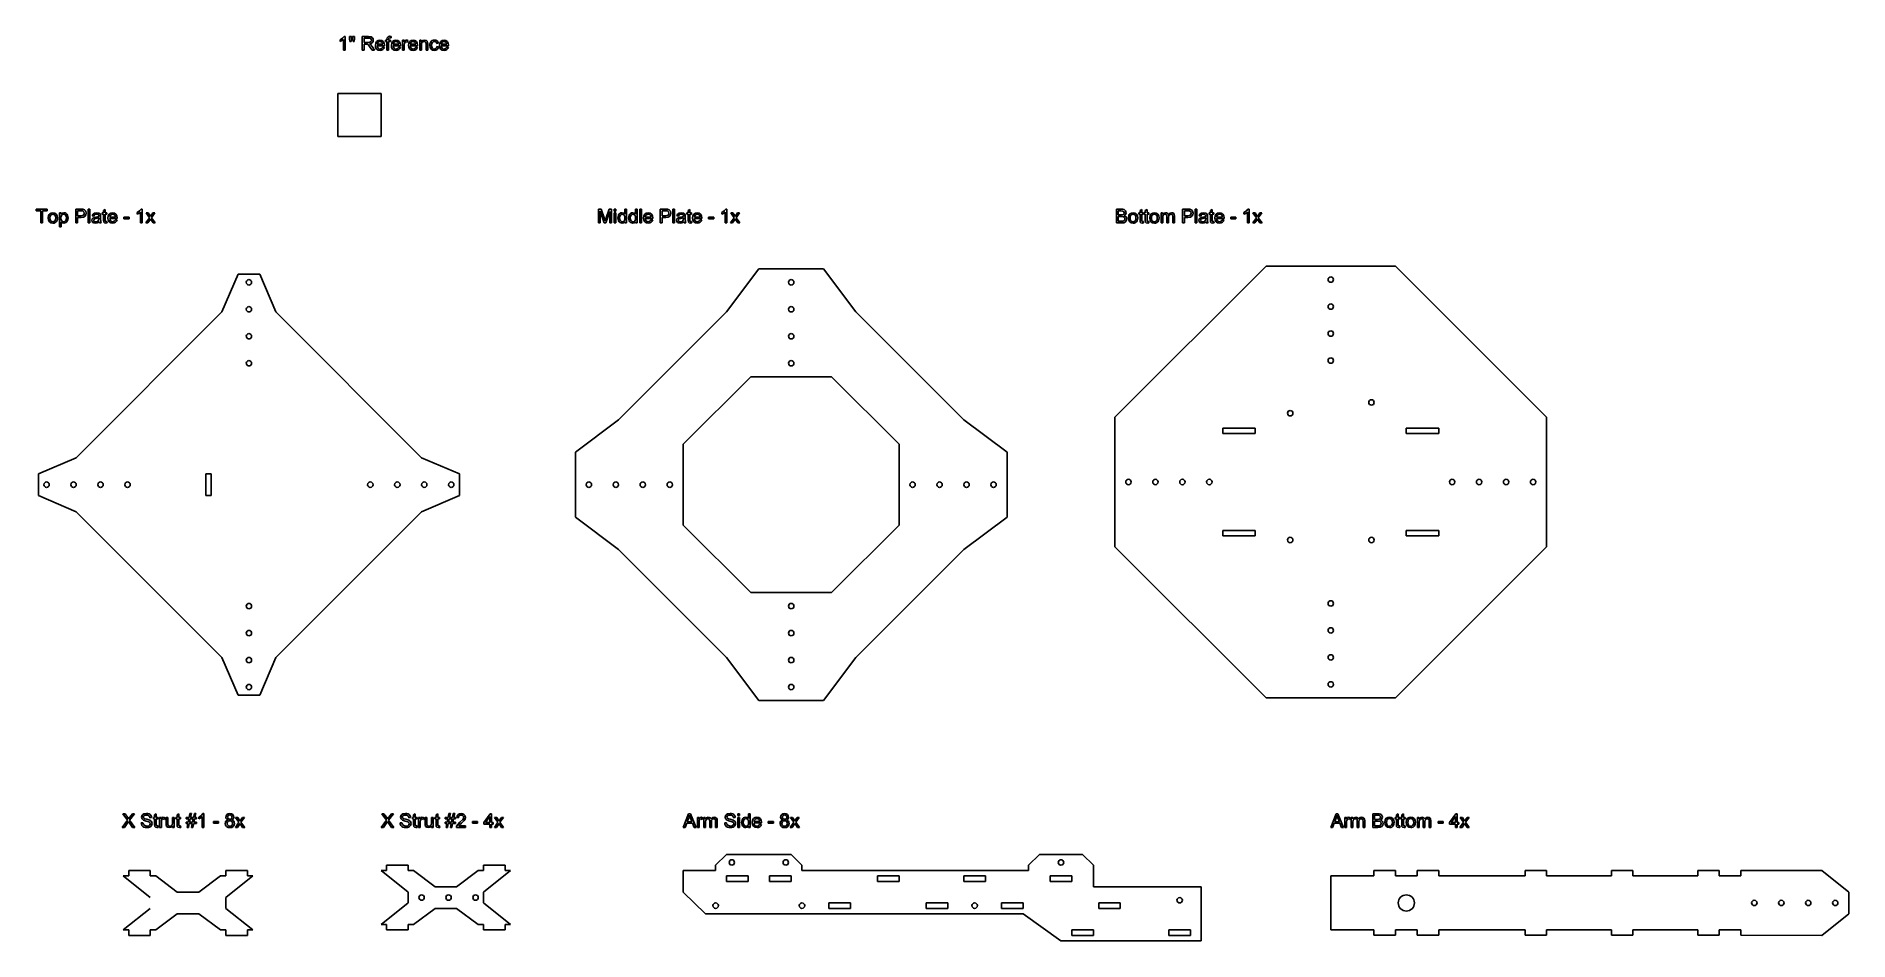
# Model space of a CAD drawing. Extents: x -813 to 254, y 365 to 897.
import ezdxf

# ---------------------------------------------------------------- set-up
doc = ezdxf.new("R2010")
doc.units = 0

msp = doc.modelspace()

# ---------------------------------------------------------------- linework, layer by layer
at = {"layer": 'Layer 1', "color": 4}
for p, q in [((-633.770781, 895.085388), (-632.315587, 896.033486)), ((-632.315587, 896.033486), (-631.433642, 897.113861)), ((-631.433642, 897.113861), (-630.79424, 897.113861)), ((-630.79424, 897.113861), (-630.79424, 888.999972)), ((-628.197993, 895.757868), (-628.197993, 897.080784)), ((-628.197993, 897.080784), (-627.068003, 897.080784)), ((-627.068003, 897.080784), (-627.068003, 895.757868)), ((-626.367979, 895.757868), (-626.367979, 897.080784)), ((-626.367979, 897.080784), (-625.23799, 897.080784)), ((-625.23799, 897.080784), (-625.23799, 895.757868)), ((-620.684927, 888.999972), (-620.684927, 897.080784)), ((-620.684927, 897.080784), (-617.102031, 897.080784)), ((-617.057948, 896.187805), (-619.615587, 896.187805)), ((-619.615587, 896.187805), (-619.615587, 893.514427)), ((-617.102031, 897.080784), (-615.459413, 896.86305)), ((-616.280048, 896.095479), (-617.057948, 896.187805)), ((-615.7433, 895.818517), (-616.280048, 896.095479)), ((-615.459413, 896.86305), (-614.953678, 896.561954)), ((-614.953678, 896.561954), (-614.56093, 896.094107)), ((-614.56093, 896.094107), (-614.308758, 895.51395)), ((-606.149382, 895.476746), (-606.044649, 896.353187)), ((-606.044649, 896.353187), (-605.54029, 896.978817)), ((-605.54029, 896.978817), (-605.106906, 897.158649)), ((-604.975309, 896.116149), (-605.162705, 895.394055)), ((-605.106906, 897.158649), (-604.528805, 897.218593)), ((-604.335906, 896.309076), (-604.975309, 896.116149)), ((-604.528805, 897.218593), (-603.602778, 897.119364)), ((-603.751594, 896.253958), (-604.335906, 896.309076)), ((-603.602778, 897.119364), (-603.751594, 896.253958)), ((-633.770781, 894.126284), (-633.770781, 895.085388)), ((-632.726248, 894.638913), (-633.770781, 894.126284)), ((-631.78642, 895.322399), (-632.726248, 894.638913)), ((-631.78642, 888.999972), (-631.78642, 895.322399)), ((-630.79424, 888.999972), (-631.78642, 888.999972)), ((-630.79424, 888.999972), (-630.79424, 888.999972)), ((-627.922403, 894.219982), (-628.197993, 895.757868)), ((-627.316048, 894.219982), (-627.922403, 894.219982)), ((-627.922403, 894.219982), (-627.922403, 894.219982)), ((-627.068003, 895.757868), (-627.316048, 894.219982)), ((-626.097864, 894.219982), (-626.367979, 895.757868)), ((-625.502573, 894.219982), (-626.097864, 894.219982)), ((-626.097864, 894.219982), (-626.097864, 894.219982)), ((-625.23799, 895.757868), (-625.502573, 894.219982)), ((-619.615587, 888.999972), (-620.684927, 888.999972)), ((-620.684927, 888.999972), (-620.684927, 888.999972)), ((-619.615587, 893.514427), (-617.317028, 893.514427)), ((-619.615587, 893.514427), (-619.615587, 893.514427)), ((-618.375361, 892.588371), (-619.615587, 892.588371)), ((-619.615587, 892.588371), (-619.615587, 888.999972)), ((-617.780042, 892.549791), (-618.375361, 892.588371)), ((-617.292221, 892.334822), (-617.780042, 892.549791)), ((-617.317028, 893.514427), (-616.170472, 893.666008)), ((-616.749253, 891.794621), (-617.292221, 892.334822)), ((-615.977573, 890.68117), (-616.749253, 891.794621)), ((-615.489734, 892.943904), (-616.501208, 892.676565)), ((-616.501208, 892.676565), (-615.856302, 892.274201)), ((-616.170472, 893.666008), (-615.542104, 894.151064)), ((-614.908205, 888.999972), (-615.977573, 890.68117)), ((-615.856302, 892.274201), (-614.968826, 891.19933)), ((-615.431173, 895.3982), (-615.7433, 895.818517)), ((-615.542104, 894.151064), (-615.327136, 894.875923)), ((-614.781431, 893.426232), (-615.489734, 892.943904)), ((-615.327136, 894.875923), (-615.431173, 895.3982)), ((-614.968826, 891.19933), (-613.563247, 888.999972)), ((-613.563247, 888.999972), (-614.908205, 888.999972)), ((-614.363879, 894.083545), (-614.781431, 893.426232)), ((-614.224691, 894.875923), (-614.363879, 894.083545)), ((-614.308758, 895.51395), (-614.224691, 894.875923)), ((-613.001004, 891.877312), (-612.810828, 893.189204)), ((-612.812899, 890.608832), (-613.001004, 891.877312)), ((-612.248599, 889.658678), (-612.812899, 890.608832)), ((-612.810828, 893.189204), (-612.24033, 894.170368)), ((-611.363197, 889.065423), (-612.248599, 889.658678)), ((-612.24033, 894.170368), (-611.366651, 894.782215)), ((-607.610108, 891.673378), (-611.975747, 891.673378)), ((-611.975747, 891.673378), (-611.811754, 890.821737)), ((-611.766976, 893.178187), (-611.920629, 892.48917)), ((-611.920629, 892.48917), (-608.651903, 892.48917)), ((-611.920629, 892.48917), (-611.920629, 892.48917)), ((-611.920629, 892.48917), (-611.920629, 892.48917)), ((-611.811754, 890.821737), (-611.430042, 890.196114)), ((-611.405234, 893.712857), (-611.766976, 893.178187)), ((-611.430042, 890.196114), (-610.878816, 889.811636)), ((-610.885018, 894.055986), (-611.405234, 893.712857)), ((-611.366651, 894.782215), (-610.266976, 894.986159)), ((-610.211858, 888.867666), (-611.363197, 889.065423)), ((-610.255941, 894.170368), (-610.885018, 894.055986)), ((-610.878816, 889.811636), (-610.206326, 889.683486)), ((-610.266976, 894.986159), (-609.200373, 894.786346)), ((-609.571072, 894.027052), (-610.255941, 894.170368)), ((-609.283057, 888.991699), (-610.211858, 888.867666)), ((-610.206326, 889.683486), (-609.700598, 889.755138)), ((-609.700598, 889.755138), (-609.274795, 889.970111)), ((-609.02675, 893.597118), (-609.571072, 894.027052)), ((-608.536163, 889.363784), (-609.283057, 888.991699)), ((-609.274795, 889.970111), (-608.928904, 890.342182)), ((-609.200373, 894.786346), (-608.34874, 894.186906)), ((-608.778695, 893.135462), (-609.02675, 893.597118)), ((-608.928904, 890.342182), (-608.662938, 890.885132)), ((-608.651903, 892.48917), (-608.778695, 893.135462)), ((-608.662938, 890.885132), (-607.637681, 890.758357)), ((-608.662938, 890.885132), (-608.662938, 890.885132)), ((-608.662938, 890.885132), (-608.662938, 890.885132)), ((-607.983565, 889.960466), (-608.536163, 889.363784)), ((-608.34874, 894.186906), (-607.790638, 893.225036)), ((-607.637681, 890.758357), (-607.983565, 889.960466)), ((-607.790638, 893.225036), (-607.604604, 891.937962)), ((-607.604604, 891.937962), (-607.610108, 891.673378)), ((-607.025823, 894.082173), (-607.025823, 894.853882)), ((-607.025823, 894.853882), (-606.149382, 894.853882)), ((-606.149382, 894.082173), (-607.025823, 894.082173)), ((-606.149382, 894.853882), (-606.149382, 895.476746)), ((-606.149382, 888.999972), (-606.149382, 894.082173)), ((-605.162705, 888.999972), (-606.149382, 888.999972)), ((-606.149382, 888.999972), (-606.149382, 888.999972)), ((-605.162705, 895.394055), (-605.162705, 894.853882)), ((-605.162705, 894.853882), (-604.021708, 894.853882)), ((-604.021708, 894.082173), (-605.162705, 894.082173)), ((-605.162705, 894.082173), (-605.162705, 888.999972)), ((-604.021708, 894.853882), (-604.021708, 894.082173)), ((-603.58624, 891.877312), (-603.396075, 893.189204)), ((-603.398135, 890.608832), (-603.58624, 891.877312)), ((-602.833835, 889.658678), (-603.398135, 890.608832)), ((-603.396075, 893.189204), (-602.825566, 894.170368)), ((-601.948455, 889.065423), (-602.833835, 889.658678)), ((-602.825566, 894.170368), (-601.951887, 894.782215)), ((-598.195344, 891.673378), (-602.560983, 891.673378)), ((-602.560983, 891.673378), (-602.397001, 890.821737)), ((-602.352212, 893.178187), (-602.505865, 892.48917)), ((-602.505865, 892.48917), (-599.237139, 892.48917)), ((-602.505865, 892.48917), (-602.505865, 892.48917)), ((-602.505865, 892.48917), (-602.505865, 892.48917)), ((-602.397001, 890.821737), (-602.015278, 890.196114)), ((-601.99047, 893.712857), (-602.352212, 893.178187)), ((-602.015278, 890.196114), (-601.464066, 889.811636)), ((-601.470264, 894.055986), (-601.99047, 893.712857)), ((-601.951887, 894.782215), (-600.852212, 894.986159)), ((-600.797094, 888.867666), (-601.948455, 889.065423)), ((-600.841177, 894.170368), (-601.470264, 894.055986)), ((-601.464066, 889.811636), (-600.79159, 889.683486)), ((-600.852212, 894.986159), (-599.78562, 894.786346)), ((-600.156308, 894.027052), (-600.841177, 894.170368)), ((-599.868304, 888.991699), (-600.797094, 888.867666)), ((-600.79159, 889.683486), (-600.285848, 889.755138)), ((-600.285848, 889.755138), (-599.860031, 889.970111)), ((-599.611986, 893.597118), (-600.156308, 894.027052)), ((-599.121399, 889.363784), (-599.868304, 888.991699)), ((-599.860031, 889.970111), (-599.51414, 890.342182)), ((-599.78562, 894.786346), (-598.933976, 894.186906)), ((-599.363931, 893.135462), (-599.611986, 893.597118)), ((-599.51414, 890.342182), (-599.248174, 890.885132)), ((-599.237139, 892.48917), (-599.363931, 893.135462)), ((-599.248174, 890.885132), (-598.222917, 890.758357)), ((-599.248174, 890.885132), (-599.248174, 890.885132)), ((-599.248174, 890.885132), (-599.248174, 890.885132)), ((-598.568801, 889.960466), (-599.121399, 889.363784)), ((-598.933976, 894.186906), (-598.375874, 893.225036)), ((-598.222917, 890.758357), (-598.568801, 889.960466)), ((-598.375874, 893.225036), (-598.18984, 891.937962)), ((-598.18984, 891.937962), (-598.195344, 891.673378)), ((-596.982691, 888.999972), (-596.982691, 894.853882)), ((-596.982691, 894.853882), (-596.089712, 894.853882)), ((-595.990482, 888.999972), (-596.982691, 888.999972)), ((-596.982691, 888.999972), (-596.982691, 888.999972)), ((-596.089712, 894.853882), (-596.089712, 893.966434)), ((-596.089712, 893.966434), (-595.458578, 894.787729)), ((-595.825128, 893.22227), (-595.990482, 892.064736)), ((-595.990482, 892.064736), (-595.990482, 888.999972)), ((-595.455812, 893.765238), (-595.825128, 893.22227)), ((-595.458578, 894.787729), (-594.821913, 894.986159)), ((-594.871528, 893.960902), (-595.455812, 893.765238)), ((-594.143931, 893.745934), (-594.871528, 893.960902)), ((-594.821913, 894.986159), (-594.316174, 894.906234)), ((-594.316174, 894.906234), (-593.80216, 894.666458)), ((-593.80216, 894.666458), (-594.143931, 893.745934)), ((-593.532073, 891.877312), (-593.341908, 893.189204)), ((-593.343968, 890.608832), (-593.532073, 891.877312)), ((-592.779668, 889.658678), (-593.343968, 890.608832)), ((-593.341908, 893.189204), (-592.771399, 894.170368)), ((-591.894288, 889.065423), (-592.779668, 889.658678)), ((-592.771399, 894.170368), (-591.89772, 894.782215)), ((-588.141177, 891.673378), (-592.506816, 891.673378)), ((-592.506816, 891.673378), (-592.342834, 890.821737)), ((-592.298046, 893.178187), (-592.451698, 892.48917)), ((-592.451698, 892.48917), (-589.182972, 892.48917)), ((-592.451698, 892.48917), (-592.451698, 892.48917)), ((-592.451698, 892.48917), (-592.451698, 892.48917)), ((-592.342834, 890.821737), (-591.961111, 890.196114)), ((-591.936304, 893.712857), (-592.298046, 893.178187)), ((-591.961111, 890.196114), (-591.409899, 889.811636)), ((-591.416098, 894.055986), (-591.936304, 893.712857)), ((-591.89772, 894.782215), (-590.798045, 894.986159)), ((-590.742927, 888.867666), (-591.894288, 889.065423)), ((-590.78701, 894.170368), (-591.416098, 894.055986)), ((-591.409899, 889.811636), (-590.737424, 889.683486)), ((-590.798045, 894.986159), (-589.731453, 894.786346)), ((-590.102142, 894.027052), (-590.78701, 894.170368)), ((-589.814137, 888.991699), (-590.742927, 888.867666)), ((-590.737424, 889.683486), (-590.231682, 889.755138)), ((-590.231682, 889.755138), (-589.805865, 889.970111)), ((-589.55782, 893.597118), (-590.102142, 894.027052)), ((-589.067233, 889.363784), (-589.814137, 888.991699)), ((-589.805865, 889.970111), (-589.459973, 890.342182)), ((-589.731453, 894.786346), (-588.879809, 894.186906)), ((-589.309764, 893.135462), (-589.55782, 893.597118)), ((-589.459973, 890.342182), (-589.194007, 890.885132)), ((-589.182972, 892.48917), (-589.309764, 893.135462)), ((-589.194007, 890.885132), (-588.16875, 890.758357)), ((-589.194007, 890.885132), (-589.194007, 890.885132)), ((-589.194007, 890.885132), (-589.194007, 890.885132)), ((-588.514635, 889.960466), (-589.067233, 889.363784)), ((-588.879809, 894.186906), (-588.321707, 893.225036)), ((-588.16875, 890.758357), (-588.514635, 889.960466)), ((-588.321707, 893.225036), (-588.135674, 891.937962)), ((-588.135674, 891.937962), (-588.141177, 891.673378)), ((-586.91749, 888.999972), (-586.91749, 894.853882)), ((-586.91749, 894.853882), (-586.02451, 894.853882)), ((-585.925309, 888.999972), (-586.91749, 888.999972)), ((-586.91749, 888.999972), (-586.91749, 888.999972)), ((-586.02451, 894.853882), (-586.02451, 894.021552)), ((-586.02451, 894.021552), (-585.236285, 894.745007)), ((-585.810244, 893.140973), (-585.925309, 892.197013)), ((-585.925309, 892.197013), (-585.925309, 888.999972)), ((-585.465033, 893.723892), (-585.810244, 893.140973)), ((-584.961372, 894.025672), (-585.465033, 893.723892)), ((-585.236285, 894.745007), (-584.16142, 894.986159)), ((-584.370886, 894.126284), (-584.961372, 894.025672)), ((-583.679102, 893.94713), (-584.370886, 894.126284)), ((-584.16142, 894.986159), (-583.188516, 894.795998)), ((-583.268441, 893.467578), (-583.679102, 893.94713)), ((-583.152702, 892.560826), (-583.268441, 893.467578)), ((-583.188516, 894.795998), (-582.524306, 894.297142)), ((-583.152702, 888.999972), (-583.152702, 892.560826)), ((-582.160493, 888.999972), (-583.152702, 888.999972)), ((-582.524306, 894.297142), (-582.215639, 893.564041)), ((-582.215639, 893.564041), (-582.160493, 892.599406)), ((-582.160493, 892.599406), (-582.160493, 888.999972)), ((-580.936806, 891.904885), (-580.858256, 892.793709)), ((-580.754218, 890.608825), (-580.936806, 891.904885)), ((-580.858256, 892.793709), (-580.622608, 893.564041)), ((-580.206443, 889.653147), (-580.754218, 890.608825)), ((-580.622608, 893.564041), (-580.226424, 894.186211)), ((-580.226424, 894.186211), (-579.666241, 894.630644)), ((-579.358273, 889.064043), (-580.206443, 889.653147)), ((-579.799919, 892.939092), (-579.917052, 891.93243)), ((-579.917052, 891.93243), (-579.804061, 890.914066)), ((-579.804061, 890.914066), (-579.465073, 890.218156)), ((-579.448535, 893.632932), (-579.799919, 892.939092)), ((-579.666241, 894.630644), (-578.995833, 894.89728)), ((-579.465073, 890.218156), (-578.944169, 889.817153)), ((-578.909716, 894.036005), (-579.448535, 893.632932)), ((-578.274434, 888.867666), (-579.358273, 889.064043)), ((-578.995833, 894.89728), (-578.268931, 894.986159)), ((-578.944169, 889.817153), (-578.285469, 889.683486)), ((-578.230351, 894.170368), (-578.909716, 894.036005)), ((-578.285469, 889.683486), (-577.749405, 889.773049)), ((-577.390429, 889.010301), (-578.274434, 888.867666)), ((-578.268931, 894.986159), (-577.402138, 894.865587)), ((-577.770763, 894.095949), (-578.230351, 894.170368)), ((-577.38422, 893.872708), (-577.770763, 894.095949)), ((-577.749405, 889.773049), (-577.309798, 890.041767)), ((-577.402138, 894.865587), (-576.708976, 894.503841)), ((-576.656623, 889.438178), (-577.390429, 889.010301)), ((-577.087256, 893.502019), (-577.38422, 893.872708)), ((-577.309798, 890.041767), (-576.990104, 890.496522)), ((-576.896399, 892.98526), (-577.087256, 893.502019)), ((-576.990104, 890.496522), (-576.813708, 891.144212)), ((-575.931764, 893.134076), (-576.896399, 892.98526)), ((-576.813708, 891.144212), (-575.838066, 891.017409)), ((-576.813708, 891.144212), (-576.813708, 891.144212)), ((-576.813708, 891.144212), (-576.813708, 891.144212)), ((-576.708976, 894.503841), (-576.21152, 893.920252)), ((-576.122631, 890.118246), (-576.656623, 889.438178)), ((-576.21152, 893.920252), (-575.931764, 893.134076)), ((-575.838066, 891.017409), (-576.122631, 890.118246)), ((-575.319934, 891.877312), (-575.129755, 893.189204)), ((-575.131826, 890.608832), (-575.319934, 891.877312)), ((-574.567502, 889.658678), (-575.131826, 890.608832)), ((-575.129755, 893.189204), (-574.559232, 894.170368)), ((-573.682121, 889.065423), (-574.567502, 889.658678)), ((-574.559232, 894.170368), (-573.685568, 894.782215)), ((-569.929038, 891.673378), (-574.294649, 891.673378)), ((-574.294649, 891.673378), (-574.130671, 890.821737)), ((-574.085882, 893.178187), (-574.239531, 892.48917)), ((-574.239531, 892.48917), (-570.970833, 892.48917)), ((-574.239531, 892.48917), (-574.239531, 892.48917)), ((-574.239531, 892.48917), (-574.239531, 892.48917)), ((-574.130671, 890.821737), (-573.748972, 890.196114)), ((-573.724165, 893.712857), (-574.085882, 893.178187)), ((-573.748972, 890.196114), (-573.197747, 889.811636)), ((-573.203948, 894.055986), (-573.724165, 893.712857)), ((-573.685568, 894.782215), (-572.585906, 894.986159)), ((-572.53076, 888.867666), (-573.682121, 889.065423)), ((-572.574872, 894.170368), (-573.203948, 894.055986)), ((-573.197747, 889.811636), (-572.525257, 889.683486)), ((-572.585906, 894.986159), (-571.519293, 894.786346)), ((-571.889989, 894.027052), (-572.574872, 894.170368)), ((-571.60197, 888.991699), (-572.53076, 888.867666)), ((-572.525257, 889.683486), (-572.019525, 889.755138)), ((-572.019525, 889.755138), (-571.593698, 889.970111)), ((-571.345653, 893.597118), (-571.889989, 894.027052)), ((-570.855066, 889.363784), (-571.60197, 888.991699)), ((-571.593698, 889.970111), (-571.24782, 890.342182)), ((-571.519293, 894.786346), (-570.66767, 894.186906)), ((-571.097622, 893.135462), (-571.345653, 893.597118)), ((-571.24782, 890.342182), (-570.981868, 890.885132)), ((-570.970833, 892.48917), (-571.097622, 893.135462)), ((-570.981868, 890.885132), (-569.956583, 890.758357)), ((-570.981868, 890.885132), (-570.981868, 890.885132)), ((-570.981868, 890.885132), (-570.981868, 890.885132)), ((-570.302489, 889.960466), (-570.855066, 889.363784)), ((-570.66767, 894.186906), (-570.109569, 893.225036)), ((-569.956583, 890.758357), (-570.302489, 889.960466)), ((-570.109569, 893.225036), (-569.923535, 891.937962)), ((-569.923535, 891.937962), (-569.929038, 891.673378)), ((-635, 863.6), (-609.6, 863.6)), ((-635, 838.2), (-635, 863.6)), ((-635, 863.6), (-635, 863.6)), ((-609.6, 863.6), (-609.6, 838.2)), ((-609.6, 838.2), (-635, 838.2)), ((-812.535417, 794.527212), (-812.535417, 795.480812)), ((-812.535417, 795.480812), (-806.130299, 795.480812)), ((-809.873045, 794.527212), (-812.535417, 794.527212)), ((-809.873045, 787.4), (-809.873045, 794.527212)), ((-806.130299, 794.527212), (-808.803677, 794.527212)), ((-808.803677, 794.527212), (-808.803677, 787.4)), ((-806.130299, 795.480812), (-806.130299, 794.527212)), ((-805.523972, 790.326955), (-805.297962, 791.742197)), ((-805.334488, 789.017818), (-805.523972, 790.326955)), ((-805.523972, 790.326955), (-805.523972, 790.326955)), ((-805.523972, 790.326955), (-805.523972, 790.326955)), ((-805.297962, 791.742197), (-805.015457, 792.291696)), ((-805.015457, 792.291696), (-804.619958, 792.735778)), ((-804.619958, 792.735778), (-803.782122, 793.223589)), ((-804.381565, 791.309487), (-804.504219, 790.326955)), ((-804.504219, 790.326955), (-804.381565, 789.343728)), ((-804.504219, 790.326955), (-804.504219, 790.326955)), ((-804.504219, 790.326955), (-804.504219, 790.326955)), ((-804.013632, 792.008153), (-804.381565, 791.309487)), ((-804.381565, 789.343728), (-804.013632, 788.642991)), ((-803.459654, 792.425704), (-804.013632, 792.008153)), ((-803.782122, 793.223589), (-802.77891, 793.386216)), ((-802.77891, 792.564892), (-803.459654, 792.425704)), ((-802.77891, 793.386216), (-801.681986, 793.188448)), ((-802.105739, 792.425023), (-802.77891, 792.564892)), ((-801.552457, 792.005415), (-802.105739, 792.425023)), ((-801.681986, 793.188448), (-800.805556, 792.595203)), ((-801.182453, 791.314316), (-801.552457, 792.005415)), ((-801.549691, 788.645757), (-801.181768, 789.355437)), ((-801.059104, 790.360031), (-801.182453, 791.314316)), ((-801.181768, 789.355437), (-801.059104, 790.360031)), ((-800.805556, 792.595203), (-800.230919, 791.653311)), ((-800.124126, 789.400229), (-800.378356, 788.631985)), ((-800.230919, 791.653311), (-800.039379, 790.409646)), ((-800.039379, 790.409646), (-800.124126, 789.400229)), ((-798.870781, 785.156559), (-798.870781, 793.25391)), ((-798.870781, 793.25391), (-797.966795, 793.25391)), ((-797.85035, 791.289516), (-797.972298, 790.293878)), ((-797.972298, 790.293878), (-797.857928, 789.311339)), ((-797.972298, 790.293878), (-797.972298, 790.293878)), ((-797.972298, 790.293878), (-797.972298, 790.293878)), ((-797.966795, 793.25391), (-797.966795, 792.493236)), ((-797.966795, 792.493236), (-797.244701, 793.16295)), ((-797.857928, 789.311339), (-797.514788, 788.623716)), ((-797.484477, 792.016422), (-797.85035, 791.289516)), ((-796.96014, 792.460844), (-797.484477, 792.016422)), ((-797.244701, 793.16295), (-796.269059, 793.386216)), ((-796.362757, 792.608976), (-796.96014, 792.460844)), ((-795.768139, 792.469801), (-796.362757, 792.608976)), ((-796.269059, 793.386216), (-795.563511, 793.289734)), ((-795.263078, 792.052264), (-795.768139, 792.469801)), ((-795.563511, 793.289734), (-794.946142, 793.000361)), ((-795.274113, 788.642991), (-794.920647, 789.356121)), ((-794.917892, 791.354974), (-795.263078, 792.052264)), ((-794.946142, 793.000361), (-794.443155, 792.535263)), ((-794.920647, 789.356121), (-794.80283, 790.37657)), ((-794.80283, 790.37657), (-794.917892, 791.354974)), ((-794.443155, 792.535263), (-794.080736, 791.911689)), ((-793.8692, 789.517369), (-794.111047, 788.753227)), ((-794.080736, 791.911689), (-793.861622, 791.175139)), ((-793.78858, 790.371066), (-793.8692, 789.517369)), ((-793.861622, 791.175139), (-793.78858, 790.371066)), ((-789.329243, 787.4), (-789.329243, 795.480812)), ((-789.329243, 795.480812), (-786.281045, 795.480812)), ((-786.192851, 794.527212), (-788.259903, 794.527212)), ((-788.259903, 794.527212), (-788.259903, 791.638837)), ((-788.259903, 791.638837), (-786.170781, 791.638837)), ((-788.259903, 791.638837), (-788.259903, 791.638837)), ((-786.187319, 790.685236), (-788.259903, 790.685236)), ((-788.259903, 790.685236), (-788.259903, 787.4)), ((-786.281045, 795.480812), (-785.051826, 795.403653)), ((-785.195139, 794.455556), (-786.192851, 794.527212)), ((-784.737639, 790.863692), (-786.187319, 790.685236)), ((-786.170781, 791.638837), (-785.284716, 791.735307)), ((-785.284716, 791.735307), (-784.699049, 792.024691)), ((-784.519894, 793.978769), (-785.195139, 794.455556)), ((-785.051826, 795.403653), (-784.054114, 795.026068)), ((-783.817104, 791.399061), (-784.737639, 790.863692)), ((-784.699049, 792.024691), (-784.372454, 792.489095)), ((-784.26358, 793.110597), (-784.519894, 793.978769)), ((-784.372454, 792.489095), (-784.26358, 793.110597)), ((-784.054114, 795.026068), (-783.406443, 794.24609)), ((-783.325145, 792.19213), (-783.817104, 791.399061)), ((-783.406443, 794.24609), (-783.161163, 793.143674)), ((-783.161163, 793.143674), (-783.325145, 792.19213)), ((-781.937448, 787.4), (-781.937448, 795.480812)), ((-781.937448, 795.480812), (-780.945267, 795.480812)), ((-780.945267, 795.480812), (-780.945267, 787.4)), ((-779.738118, 788.943417), (-779.542425, 789.728898)), ((-779.567233, 791.583719), (-779.131764, 792.5897)), ((-778.597094, 791.451441), (-779.567233, 791.583719)), ((-779.542425, 789.728898), (-779.029797, 790.29941)), ((-779.131764, 792.5897), (-778.255351, 793.179488)), ((-779.029797, 790.29941), (-778.315972, 790.624615)), ((-778.541976, 789.442245), (-778.679785, 788.970962)), ((-778.39383, 791.979909), (-778.597094, 791.451441)), ((-778.150618, 789.764712), (-778.541976, 789.442245)), ((-778.103741, 792.319613), (-778.39383, 791.979909)), ((-778.315972, 790.624615), (-777.434028, 790.77343)), ((-778.255351, 793.179488), (-776.926903, 793.386216)), ((-777.285212, 789.963142), (-778.150618, 789.764712)), ((-777.67863, 792.503573), (-778.103741, 792.319613)), ((-777.070215, 792.564892), (-777.67863, 792.503573)), ((-777.434028, 790.77343), (-775.664636, 791.115202)), ((-775.664636, 790.33799), (-777.285212, 789.963142)), ((-776.412902, 792.480826), (-777.070215, 792.564892)), ((-776.926903, 793.386216), (-775.708719, 793.209827)), ((-775.940226, 792.228653), (-776.412902, 792.480826)), ((-775.729402, 791.89102), (-775.940226, 792.228653)), ((-775.824486, 788.981997), (-775.664636, 789.974177)), ((-775.659104, 791.374253), (-775.729402, 791.89102)), ((-775.708719, 793.209827), (-775.019701, 792.766089)), ((-775.664636, 791.115202), (-775.659104, 791.374253)), ((-775.664636, 789.974177), (-775.664636, 790.33799)), ((-775.664636, 790.33799), (-775.664636, 790.33799)), ((-775.019701, 792.766089), (-774.711035, 792.090844)), ((-774.711035, 792.090844), (-774.66142, 791.175823)), ((-774.66142, 791.175823), (-774.66142, 789.852906)), ((-774.66142, 789.852906), (-774.598033, 788.102818)), ((-773.663708, 792.482201), (-773.663708, 793.25391)), ((-773.663708, 793.25391), (-772.936111, 793.25391)), ((-772.936111, 792.482201), (-773.663708, 792.482201)), ((-772.936111, 794.703601), (-771.949434, 795.29892)), ((-772.936111, 793.25391), (-772.936111, 794.703601)), ((-772.936111, 789.114274), (-772.936111, 792.482201)), ((-771.949434, 795.29892), (-771.949434, 793.25391)), ((-771.949434, 793.25391), (-770.95175, 793.25391)), ((-770.95175, 792.482201), (-771.949434, 792.482201)), ((-771.949434, 792.482201), (-771.949434, 789.059156)), ((-770.95175, 793.25391), (-770.95175, 792.482201)), ((-770.317851, 790.27734), (-770.127672, 791.589233)), ((-770.129743, 789.008861), (-770.317851, 790.27734)), ((-770.127672, 791.589233), (-769.557149, 792.570396)), ((-769.557149, 792.570396), (-768.683484, 793.182246)), ((-764.926955, 790.073406), (-769.292566, 790.073406)), ((-769.292566, 790.073406), (-769.128584, 789.221766)), ((-769.083799, 791.578215), (-769.237448, 790.889198)), ((-769.237448, 790.889198), (-765.96875, 790.889198)), ((-769.237448, 790.889198), (-769.237448, 790.889198)), ((-769.237448, 790.889198), (-769.237448, 790.889198)), ((-768.722082, 792.112885), (-769.083799, 791.578215)), ((-768.201865, 792.456015), (-768.722082, 792.112885)), ((-768.683484, 793.182246), (-767.583823, 793.386216)), ((-767.572788, 792.570396), (-768.201865, 792.456015)), ((-767.583823, 793.386216), (-766.51721, 793.186378)), ((-766.887905, 792.42708), (-767.572788, 792.570396)), ((-766.343569, 791.997146), (-766.887905, 792.42708)), ((-766.51721, 793.186378), (-765.665587, 792.586934)), ((-766.095538, 791.535501), (-766.343569, 791.997146)), ((-766.245737, 788.74221), (-765.979785, 789.28516)), ((-765.96875, 790.889198), (-766.095538, 791.535501)), ((-765.979785, 789.28516), (-764.954528, 789.158386)), ((-765.979785, 789.28516), (-765.979785, 789.28516)), ((-765.979785, 789.28516), (-765.979785, 789.28516)), ((-765.665587, 792.586934), (-765.107485, 791.625064)), ((-765.107485, 791.625064), (-764.921452, 790.33799)), ((-764.921452, 790.33799), (-764.926955, 790.073406)), ((-760.958205, 789.825361), (-760.958205, 790.823045)), ((-760.958205, 790.823045), (-757.909979, 790.823045)), ((-757.909979, 789.825361), (-760.958205, 789.825361)), ((-760.958205, 789.825361), (-760.958205, 789.825361)), ((-757.909979, 790.823045), (-757.909979, 789.825361)), ((-753.186059, 793.485417), (-751.730865, 794.433514)), ((-753.186059, 792.526313), (-753.186059, 793.485417)), ((-752.141526, 793.038941), (-753.186059, 792.526313)), ((-751.201698, 793.722455), (-752.141526, 793.038941)), ((-751.730865, 794.433514), (-750.84892, 795.513889)), ((-751.201698, 787.4), (-751.201698, 793.722455)), ((-750.84892, 795.513889), (-750.209518, 795.513889)), ((-750.209518, 795.513889), (-750.209518, 787.4)), ((-748.04874, 787.4), (-745.910031, 790.442722)), ((-745.910031, 790.442722), (-747.888889, 793.25391)), ((-747.888889, 793.25391), (-746.648663, 793.25391)), ((-745.309208, 789.709594), (-746.847094, 787.4)), ((-746.648663, 793.25391), (-745.750181, 791.881378)), ((-745.750181, 791.881378), (-745.342285, 791.225438)), ((-745.342285, 791.225438), (-744.895781, 791.870372)), ((-744.989507, 789.219007), (-745.309208, 789.709594)), ((-744.895781, 791.870372), (-743.909104, 793.25391)), ((-742.723996, 793.25391), (-744.746965, 790.49784)), ((-744.746965, 790.49784), (-742.569649, 787.4)), ((-743.909104, 793.25391), (-742.723996, 793.25391)), ((-481.762139, 787.4), (-481.762139, 795.480812)), ((-481.762139, 795.480812), (-480.152597, 795.480812)), ((-478.39424, 787.4), (-480.731378, 794.279167)), ((-480.731378, 794.279167), (-480.731378, 787.4)), ((-480.152597, 795.480812), (-478.239892, 789.759208)), ((-478.239892, 789.759208), (-477.854038, 788.563066)), ((-477.854038, 788.563066), (-477.424101, 789.858438)), ((-475.081431, 794.163427), (-477.429604, 787.4)), ((-477.424101, 789.858438), (-475.489326, 795.480812)), ((-475.489326, 795.480812), (-474.050642, 795.480812)), ((-475.081431, 787.4), (-475.081431, 794.163427)), ((-474.050642, 795.480812), (-474.050642, 787.4)), ((-472.435597, 794.339816), (-472.435597, 795.480812)), ((-472.435597, 795.480812), (-471.443417, 795.480812)), ((-471.443417, 794.339816), (-472.435597, 794.339816)), ((-472.435597, 794.339816), (-472.435597, 794.339816)), ((-472.435597, 787.4), (-472.435597, 793.25391)), ((-472.435597, 793.25391), (-471.443417, 793.25391)), ((-471.443417, 795.480812), (-471.443417, 794.339816)), ((-471.443417, 793.25391), (-471.443417, 787.4)), ((-470.285854, 790.321452), (-470.212812, 791.157221)), ((-470.205234, 789.47464), (-470.285854, 790.321452)), ((-470.212812, 791.157221), (-469.993698, 791.911689)), ((-469.963387, 788.731186), (-470.205234, 789.47464)), ((-469.993698, 791.911689), (-469.628527, 792.542142)), ((-469.628527, 792.542142), (-469.117285, 793.005865)), ((-469.155166, 791.328794), (-469.266101, 790.321452)), ((-469.266101, 790.321452), (-469.147588, 789.338895)), ((-469.266101, 790.321452), (-469.266101, 790.321452)), ((-469.266101, 790.321452), (-469.266101, 790.321452)), ((-468.822363, 792.024691), (-469.155166, 791.328794)), ((-469.147588, 789.338895), (-468.792052, 788.640226)), ((-469.117285, 793.005865), (-468.498544, 793.29111)), ((-468.324212, 792.429846), (-468.822363, 792.024691)), ((-468.498544, 793.29111), (-467.810906, 793.386216)), ((-467.71718, 792.564892), (-468.324212, 792.429846)), ((-467.810906, 793.386216), (-466.868312, 793.16295)), ((-467.09294, 792.424328), (-467.71718, 792.564892)), ((-466.576184, 792.002649), (-467.09294, 792.424328)), ((-466.868312, 793.16295), (-466.195833, 792.581431)), ((-466.228903, 791.280556), (-466.576184, 792.002649)), ((-466.567915, 788.615446), (-466.226842, 789.287234)), ((-466.113142, 790.23876), (-466.228903, 791.280556)), ((-466.226842, 789.287234), (-466.113142, 790.23876)), ((-466.195833, 792.581431), (-466.195833, 795.480812)), ((-466.195833, 795.480812), (-465.209156, 795.480812)), ((-465.209156, 795.480812), (-465.209156, 787.4)), ((-464.002007, 790.321452), (-463.928964, 791.157221)), ((-463.921387, 789.47464), (-464.002007, 790.321452)), ((-463.928964, 791.157221), (-463.709851, 791.911689)), ((-463.67954, 788.731186), (-463.921387, 789.47464)), ((-463.709851, 791.911689), (-463.344666, 792.542142)), ((-463.344666, 792.542142), (-462.83341, 793.005865)), ((-462.871319, 791.328794), (-462.982254, 790.321452)), ((-462.982254, 790.321452), (-462.863741, 789.338895)), ((-462.982254, 790.321452), (-462.982254, 790.321452)), ((-462.982254, 790.321452), (-462.982254, 790.321452)), ((-462.538516, 792.024691), (-462.871319, 791.328794)), ((-462.863741, 789.338895), (-462.508205, 788.640226)), ((-462.83341, 793.005865), (-462.21468, 793.29111)), ((-462.040355, 792.429846), (-462.538516, 792.024691)), ((-462.21468, 793.29111), (-461.527031, 793.386216)), ((-461.433333, 792.564892), (-462.040355, 792.429846)), ((-461.527031, 793.386216), (-460.584465, 793.16295)), ((-460.809079, 792.424328), (-461.433333, 792.564892)), ((-460.292309, 792.002649), (-460.809079, 792.424328)), ((-460.584465, 793.16295), (-459.911986, 792.581431)), ((-459.945052, 791.280556), (-460.292309, 792.002649)), ((-460.28404, 788.615446), (-459.942981, 789.287234)), ((-459.829295, 790.23876), (-459.945052, 791.280556)), ((-459.942981, 789.287234), (-459.829295, 790.23876)), ((-459.911986, 792.581431), (-459.911986, 795.480812)), ((-459.911986, 795.480812), (-458.925309, 795.480812)), ((-458.925309, 795.480812), (-458.925309, 787.4)), ((-457.381892, 787.4), (-457.381892, 795.480812)), ((-457.381892, 795.480812), (-456.389712, 795.480812)), ((-456.389712, 795.480812), (-456.389712, 787.4)), ((-455.177031, 790.27734), (-454.986866, 791.589233)), ((-454.988937, 789.008861), (-455.177031, 790.27734)), ((-454.986866, 791.589233), (-454.416358, 792.570396)), ((-454.416358, 792.570396), (-453.542679, 793.182246)), ((-449.786163, 790.073406), (-454.151774, 790.073406)), ((-454.151774, 790.073406), (-453.987793, 789.221766)), ((-453.943004, 791.578215), (-454.096656, 790.889198)), ((-454.096656, 790.889198), (-450.827958, 790.889198)), ((-454.096656, 790.889198), (-454.096656, 790.889198)), ((-454.096656, 790.889198), (-454.096656, 790.889198)), ((-453.581262, 792.112885), (-453.943004, 791.578215)), ((-453.06107, 792.456015), (-453.581262, 792.112885)), ((-453.542679, 793.182246), (-452.443003, 793.386216)), ((-452.431997, 792.570396), (-453.06107, 792.456015)), ((-452.443003, 793.386216), (-451.376415, 793.186378)), ((-451.747103, 792.42708), (-452.431997, 792.570396)), ((-451.202778, 791.997146), (-451.747103, 792.42708)), ((-451.376415, 793.186378), (-450.524795, 792.586934)), ((-450.954726, 791.535501), (-451.202778, 791.997146)), ((-451.104942, 788.74221), (-450.838965, 789.28516)), ((-450.827958, 790.889198), (-450.954726, 791.535501)), ((-450.838965, 789.28516), (-449.813708, 789.158386)), ((-450.838965, 789.28516), (-450.838965, 789.28516)), ((-450.838965, 789.28516), (-450.838965, 789.28516)), ((-450.524795, 792.586934), (-449.96669, 791.625064)), ((-449.96669, 791.625064), (-449.780632, 790.33799)), ((-449.780632, 790.33799), (-449.786163, 790.073406)), ((-445.304785, 787.4), (-445.304785, 795.480812)), ((-445.304785, 795.480812), (-442.256559, 795.480812)), ((-442.168365, 794.527212), (-444.235417, 794.527212)), ((-444.235417, 794.527212), (-444.235417, 791.638837)), ((-444.235417, 791.638837), (-442.146323, 791.638837)), ((-444.235417, 791.638837), (-444.235417, 791.638837)), ((-442.162861, 790.685236), (-444.235417, 790.685236)), ((-444.235417, 790.685236), (-444.235417, 787.4)), ((-442.256559, 795.480812), (-441.02734, 795.403653)), ((-441.170653, 794.455556), (-442.168365, 794.527212)), ((-440.713156, 790.863692), (-442.162861, 790.685236)), ((-442.146323, 791.638837), (-441.260244, 791.735307)), ((-441.260244, 791.735307), (-440.674562, 792.024691)), ((-440.495408, 793.978769), (-441.170653, 794.455556)), ((-441.02734, 795.403653), (-440.029656, 795.026068)), ((-439.792618, 791.399061), (-440.713156, 790.863692)), ((-440.674562, 792.024691), (-440.347978, 792.489095)), ((-440.239094, 793.110597), (-440.495408, 793.978769)), ((-440.347978, 792.489095), (-440.239094, 793.110597)), ((-440.029656, 795.026068), (-439.381956, 794.24609)), ((-439.300669, 792.19213), (-439.792618, 791.399061)), ((-439.381956, 794.24609), (-439.136677, 793.143674)), ((-439.136677, 793.143674), (-439.300669, 792.19213)), ((-437.91299, 787.4), (-437.91299, 795.480812)), ((-437.91299, 795.480812), (-436.920781, 795.480812)), ((-436.920781, 795.480812), (-436.920781, 787.4)), ((-435.713632, 788.943417), (-435.517939, 789.728898)), ((-435.542746, 791.583719), (-435.107306, 792.5897)), ((-434.572608, 791.451441), (-435.542746, 791.583719)), ((-435.517939, 789.728898), (-435.005311, 790.29941)), ((-435.107306, 792.5897), (-434.230865, 793.179488)), ((-435.005311, 790.29941), (-434.291486, 790.624615)), ((-434.51749, 789.442245), (-434.655299, 788.970962)), ((-434.369348, 791.979909), (-434.572608, 791.451441)), ((-434.126132, 789.764712), (-434.51749, 789.442245)), ((-434.079283, 792.319613), (-434.369348, 791.979909)), ((-434.291486, 790.624615), (-433.409542, 790.77343)), ((-434.230865, 793.179488), (-432.902416, 793.386216)), ((-433.260726, 789.963142), (-434.126132, 789.764712)), ((-433.654151, 792.503573), (-434.079283, 792.319613)), ((-433.045757, 792.564892), (-433.654151, 792.503573)), ((-433.409542, 790.77343), (-431.640149, 791.115202)), ((-431.640149, 790.33799), (-433.260726, 789.963142)), ((-432.388423, 792.480826), (-433.045757, 792.564892)), ((-432.902416, 793.386216), (-431.684232, 793.209827)), ((-431.915768, 792.228653), (-432.388423, 792.480826)), ((-431.704923, 791.89102), (-431.915768, 792.228653)), ((-431.8, 788.981997), (-431.640149, 789.974177)), ((-431.634646, 791.374253), (-431.704923, 791.89102)), ((-431.684232, 793.209827), (-430.995215, 792.766089)), ((-431.640149, 791.115202), (-431.634646, 791.374253)), ((-431.640149, 789.974177), (-431.640149, 790.33799)), ((-431.640149, 790.33799), (-431.640149, 790.33799)), ((-430.995215, 792.766089), (-430.686549, 792.090844)), ((-430.686549, 792.090844), (-430.636934, 791.175823)), ((-430.636934, 791.175823), (-430.636934, 789.852906)), ((-430.636934, 789.852906), (-430.573547, 788.102818)), ((-429.63925, 792.482201), (-429.63925, 793.25391)), ((-429.63925, 793.25391), (-428.911625, 793.25391)), ((-428.911625, 792.482201), (-429.63925, 792.482201)), ((-428.911625, 794.703601), (-427.924948, 795.29892)), ((-428.911625, 793.25391), (-428.911625, 794.703601)), ((-428.911625, 789.114274), (-428.911625, 792.482201)), ((-427.924948, 795.29892), (-427.924948, 793.25391)), ((-427.924948, 793.25391), (-426.927264, 793.25391)), ((-426.927264, 792.482201), (-427.924948, 792.482201)), ((-427.924948, 792.482201), (-427.924948, 789.059156)), ((-426.927264, 793.25391), (-426.927264, 792.482201)), ((-426.293365, 790.27734), (-426.103189, 791.589233)), ((-426.10526, 789.008861), (-426.293365, 790.27734)), ((-426.103189, 791.589233), (-425.532691, 792.570396)), ((-425.532691, 792.570396), (-424.659012, 793.182246)), ((-420.902469, 790.073406), (-425.268108, 790.073406)), ((-425.268108, 790.073406), (-425.104115, 789.221766)), ((-425.059337, 791.578215), (-425.21299, 790.889198)), ((-425.21299, 790.889198), (-421.944264, 790.889198)), ((-425.21299, 790.889198), (-425.21299, 790.889198)), ((-425.21299, 790.889198), (-425.21299, 790.889198)), ((-424.697596, 792.112885), (-425.059337, 791.578215)), ((-424.177379, 792.456015), (-424.697596, 792.112885)), ((-424.659012, 793.182246), (-423.559337, 793.386216)), ((-423.548302, 792.570396), (-424.177379, 792.456015)), ((-423.559337, 793.386216), (-422.492734, 793.186378)), ((-422.86343, 792.42708), (-423.548302, 792.570396)), ((-422.319083, 791.997146), (-422.86343, 792.42708)), ((-422.492734, 793.186378), (-421.641101, 792.586934)), ((-422.071052, 791.535501), (-422.319083, 791.997146)), ((-422.221265, 788.74221), (-421.955299, 789.28516)), ((-421.944264, 790.889198), (-422.071052, 791.535501)), ((-421.955299, 789.28516), (-420.930042, 789.158386)), ((-421.955299, 789.28516), (-421.955299, 789.28516)), ((-421.955299, 789.28516), (-421.955299, 789.28516)), ((-421.641101, 792.586934), (-421.082999, 791.625064)), ((-421.082999, 791.625064), (-420.896965, 790.33799)), ((-420.896965, 790.33799), (-420.902469, 790.073406)), ((-416.933719, 789.825361), (-416.933719, 790.823045)), ((-416.933719, 790.823045), (-413.885493, 790.823045)), ((-413.885493, 789.825361), (-416.933719, 789.825361)), ((-416.933719, 789.825361), (-416.933719, 789.825361)), ((-413.885493, 790.823045), (-413.885493, 789.825361)), ((-409.161601, 793.485417), (-407.706378, 794.433514)), ((-409.161601, 792.526313), (-409.161601, 793.485417)), ((-408.11704, 793.038941), (-409.161601, 792.526313)), ((-407.177212, 793.722455), (-408.11704, 793.038941)), ((-407.706378, 794.433514), (-406.824434, 795.513889)), ((-407.177212, 787.4), (-407.177212, 793.722455)), ((-406.824434, 795.513889), (-406.185031, 795.513889)), ((-406.185031, 795.513889), (-406.185031, 787.4)), ((-404.024253, 787.4), (-401.885545, 790.442722)), ((-401.885545, 790.442722), (-403.864403, 793.25391)), ((-403.864403, 793.25391), (-402.624177, 793.25391)), ((-401.284722, 789.709594), (-402.822608, 787.4)), ((-402.624177, 793.25391), (-401.725694, 791.881378)), ((-401.725694, 791.881378), (-401.317799, 791.225438)), ((-401.317799, 791.225438), (-400.871323, 791.870372)), ((-400.965021, 789.219007), (-401.284722, 789.709594)), ((-400.871323, 791.870372), (-399.884646, 793.25391)), ((-398.69951, 793.25391), (-400.722479, 790.49784)), ((-400.722479, 790.49784), (-398.545191, 787.4)), ((-399.884646, 793.25391), (-398.69951, 793.25391)), ((-176.973176, 787.4), (-176.973176, 795.480812)), ((-176.973176, 795.480812), (-173.941492, 795.480812)), ((-174.288758, 794.527212), (-175.903819, 794.527212)), ((-175.903819, 794.527212), (-175.903819, 792.08534)), ((-175.903819, 792.08534), (-174.156466, 792.08534)), ((-175.903819, 792.08534), (-175.903819, 792.08534)), ((-174.035201, 791.13174), (-175.903819, 791.13174)), ((-175.903819, 791.13174), (-175.903819, 788.353601)), ((-173.059547, 794.41421), (-174.288758, 794.527212)), ((-174.156466, 792.08534), (-173.136718, 792.179038)), ((-172.852842, 790.996696), (-174.035201, 791.13174)), ((-173.941492, 795.480812), (-173.107095, 795.419493)), ((-173.136718, 792.179038), (-172.522114, 792.581431)), ((-173.107095, 795.419493), (-172.455967, 795.235533)), ((-172.508333, 793.995308), (-173.059547, 794.41421)), ((-172.210676, 790.528151), (-172.852842, 790.996696)), ((-172.522114, 792.581431), (-172.315409, 793.286986)), ((-172.315409, 793.286986), (-172.508333, 793.995308)), ((-172.455967, 795.235533), (-171.957122, 794.924083)), ((-171.896489, 792.024691), (-172.392577, 791.699486)), ((-172.392577, 791.699486), (-171.744215, 791.40872)), ((-171.979167, 789.74267), (-172.210676, 790.528151)), ((-172.13902, 789.061922), (-171.979167, 789.74267)), ((-171.957122, 794.924083), (-171.579534, 794.480363)), ((-171.543706, 792.438118), (-171.896489, 792.024691)), ((-171.744215, 791.40872), (-171.265342, 790.966358)), ((-171.579534, 794.480363), (-171.341829, 793.958777)), ((-171.262588, 793.41376), (-171.543706, 792.438118)), ((-171.341829, 793.958777), (-171.262588, 793.41376)), ((-171.265342, 790.966358), (-170.969759, 790.401377)), ((-170.871224, 789.74267), (-171.111003, 788.687103)), ((-170.969759, 790.401377), (-170.871224, 789.74267)), ((-169.884547, 790.326955), (-169.658551, 791.742197)), ((-169.695068, 789.017818), (-169.884547, 790.326955)), ((-169.884547, 790.326955), (-169.884547, 790.326955)), ((-169.884547, 790.326955), (-169.884547, 790.326955)), ((-169.658551, 791.742197), (-169.376053, 792.291696)), ((-169.376053, 792.291696), (-168.980556, 792.735778)), ((-168.980556, 792.735778), (-168.14271, 793.223589)), ((-168.742156, 791.309487), (-168.864799, 790.326955)), ((-168.864799, 790.326955), (-168.742156, 789.343728)), ((-168.864799, 790.326955), (-168.864799, 790.326955)), ((-168.864799, 790.326955), (-168.864799, 790.326955)), ((-168.374218, 792.008153), (-168.742156, 791.309487)), ((-168.742156, 789.343728), (-168.374218, 788.642991)), ((-167.820249, 792.425704), (-168.374218, 792.008153)), ((-168.14271, 793.223589), (-167.139496, 793.386216)), ((-167.139496, 792.564892), (-167.820249, 792.425704)), ((-167.139496, 793.386216), (-166.042581, 793.188448)), ((-166.466327, 792.425023), (-167.139496, 792.564892)), ((-165.913043, 792.005415), (-166.466327, 792.425023)), ((-166.042581, 793.188448), (-165.166147, 792.595203)), ((-165.543043, 791.314316), (-165.913043, 792.005415)), ((-165.910285, 788.645757), (-165.542354, 789.355437)), ((-165.419704, 790.360031), (-165.543043, 791.314316)), ((-165.542354, 789.355437), (-165.419704, 790.360031)), ((-165.166147, 792.595203), (-164.591508, 791.653311)), ((-164.48471, 789.400229), (-164.738953, 788.631985)), ((-164.591508, 791.653311), (-164.399956, 790.409646)), ((-164.399956, 790.409646), (-164.48471, 789.400229)), ((-163.777083, 792.482201), (-163.777083, 793.25391)), ((-163.777083, 793.25391), (-163.049481, 793.25391)), ((-163.049481, 792.482201), (-163.777083, 792.482201)), ((-163.049481, 794.703601), (-162.062803, 795.29892)), ((-163.049481, 793.25391), (-163.049481, 794.703601)), ((-163.049481, 789.114274), (-163.049481, 792.482201)), ((-162.062803, 795.29892), (-162.062803, 793.25391)), ((-162.062803, 793.25391), (-161.065103, 793.25391)), ((-161.065103, 792.482201), (-162.062803, 792.482201)), ((-162.062803, 792.482201), (-162.062803, 789.059156)), ((-161.065103, 793.25391), (-161.065103, 792.482201)), ((-160.646181, 792.482201), (-160.646181, 793.25391)), ((-160.646181, 793.25391), (-159.918575, 793.25391)), ((-159.918575, 792.482201), (-160.646181, 792.482201)), ((-159.918575, 794.703601), (-158.931901, 795.29892)), ((-159.918575, 793.25391), (-159.918575, 794.703601)), ((-159.918575, 789.114274), (-159.918575, 792.482201)), ((-158.931901, 795.29892), (-158.931901, 793.25391)), ((-158.931901, 793.25391), (-157.934203, 793.25391)), ((-157.934203, 792.482201), (-158.931901, 792.482201)), ((-158.931901, 792.482201), (-158.931901, 789.059156)), ((-157.934203, 793.25391), (-157.934203, 792.482201)), ((-157.338889, 790.326955), (-157.112891, 791.742197)), ((-157.149409, 789.017818), (-157.338889, 790.326955)), ((-157.338889, 790.326955), (-157.338889, 790.326955)), ((-157.338889, 790.326955), (-157.338889, 790.326955)), ((-157.112891, 791.742197), (-156.830393, 792.291696)), ((-156.830393, 792.291696), (-156.434897, 792.735778)), ((-156.434897, 792.735778), (-155.597051, 793.223589)), ((-156.196496, 791.309487), (-156.319141, 790.326955)), ((-156.319141, 790.326955), (-156.196496, 789.343728)), ((-156.319141, 790.326955), (-156.319141, 790.326955)), ((-156.319141, 790.326955), (-156.319141, 790.326955)), ((-155.82856, 792.008153), (-156.196496, 791.309487)), ((-156.196496, 789.343728), (-155.82856, 788.642991)), ((-155.27459, 792.425704), (-155.82856, 792.008153)), ((-155.597051, 793.223589), (-154.593838, 793.386216)), ((-154.593838, 792.564892), (-155.27459, 792.425704)), ((-154.593838, 793.386216), (-153.496922, 793.188448)), ((-153.920668, 792.425023), (-154.593838, 792.564892)), ((-153.367382, 792.005415), (-153.920668, 792.425023)), ((-153.496922, 793.188448), (-152.620486, 792.595203)), ((-152.997383, 791.314316), (-153.367382, 792.005415)), ((-153.364627, 788.645757), (-152.996694, 789.355437)), ((-152.874046, 790.360031), (-152.997383, 791.314316)), ((-152.996694, 789.355437), (-152.874046, 790.360031)), ((-152.620486, 792.595203), (-152.045849, 791.653311)), ((-151.939051, 789.400229), (-152.193295, 788.631985)), ((-152.045849, 791.653311), (-151.854298, 790.409646)), ((-151.854298, 790.409646), (-151.939051, 789.400229)), ((-150.68572, 787.4), (-150.68572, 793.25391)), ((-150.68572, 793.25391), (-149.798264, 793.25391)), ((-149.798264, 793.25391), (-149.798264, 792.432587)), ((-149.798264, 792.432587), (-149.065147, 793.12437)), ((-149.533681, 791.660906), (-149.693534, 790.437191)), ((-149.693534, 790.437191), (-149.693534, 787.4)), ((-149.018295, 792.305812), (-149.533681, 791.660906)), ((-149.065147, 793.12437), (-148.023351, 793.386216)), ((-148.243838, 792.526313), (-149.018295, 792.305812)), ((-147.769795, 792.443622), (-148.243838, 792.526313)), ((-148.023351, 793.386216), (-147.431486, 793.318669)), ((-147.450088, 792.195576), (-147.769795, 792.443622)), ((-147.26819, 791.782163), (-147.450088, 792.195576)), ((-147.431486, 793.318669), (-146.956749, 793.116101)), ((-147.207551, 791.203396), (-147.26819, 791.782163)), ((-147.207551, 787.4), (-147.207551, 791.203396)), ((-146.956749, 793.116101), (-146.601908, 792.792268)), ((-146.601908, 792.792268), (-146.369704, 792.36093)), ((-146.369704, 792.36093), (-145.570447, 793.12988)), ((-146.113395, 791.581655), (-146.215365, 790.801004)), ((-146.215365, 790.801004), (-146.215365, 787.4)), ((-145.807464, 792.115651), (-146.113395, 791.581655)), ((-145.347205, 792.42364), (-145.807464, 792.115651)), ((-145.570447, 793.12988), (-144.561718, 793.386216)), ((-144.782204, 792.526313), (-145.347205, 792.42364)), ((-144.186893, 792.366462), (-144.782204, 792.526313)), ((-144.561718, 793.386216), (-143.791402, 793.265622)), ((-143.83687, 791.944766), (-144.186893, 792.366462)), ((-143.740409, 791.087628), (-143.83687, 791.944766)), ((-143.791402, 793.265622), (-143.222266, 792.903898)), ((-143.740409, 787.4), (-143.740409, 791.087628)), ((-143.222266, 792.903898), (-142.870872, 792.291349)), ((-142.870872, 792.291349), (-142.753732, 791.418365)), ((-142.753732, 791.418365), (-142.753732, 787.4)), ((-138.013282, 787.4), (-138.013282, 795.480812)), ((-138.013282, 795.480812), (-134.965062, 795.480812)), ((-134.876867, 794.527212), (-136.943925, 794.527212)), ((-136.943925, 794.527212), (-136.943925, 791.638837)), ((-136.943925, 791.638837), (-134.854817, 791.638837)), ((-136.943925, 791.638837), (-136.943925, 791.638837)), ((-134.871353, 790.685236), (-136.943925, 790.685236)), ((-136.943925, 790.685236), (-136.943925, 787.4)), ((-134.965062, 795.480812), (-133.735851, 795.403653)), ((-133.879167, 794.455556), (-134.876867, 794.527212)), ((-133.421662, 790.863692), (-134.871353, 790.685236)), ((-134.854817, 791.638837), (-133.968743, 791.735307)), ((-133.968743, 791.735307), (-133.383074, 792.024691)), ((-133.203927, 793.978769), (-133.879167, 794.455556)), ((-133.735851, 795.403653), (-132.738151, 795.026068)), ((-132.501129, 791.399061), (-133.421662, 790.863692)), ((-133.383074, 792.024691), (-133.056482, 792.489095)), ((-132.947613, 793.110597), (-133.203927, 793.978769)), ((-133.056482, 792.489095), (-132.947613, 793.110597)), ((-132.738151, 795.026068), (-132.090473, 794.24609)), ((-132.009174, 792.19213), (-132.501129, 791.399061)), ((-132.090473, 794.24609), (-131.845183, 793.143674)), ((-131.845183, 793.143674), (-132.009174, 792.19213)), ((-130.621484, 787.4), (-130.621484, 795.480812)), ((-130.621484, 795.480812), (-129.629298, 795.480812)), ((-129.629298, 795.480812), (-129.629298, 787.4)), ((-128.422135, 788.943417), (-128.226453, 789.728898)), ((-128.251258, 791.583719), (-127.815797, 792.5897)), ((-127.281119, 791.451441), (-128.251258, 791.583719)), ((-128.226453, 789.728898), (-127.713825, 790.29941)), ((-127.815797, 792.5897), (-126.939367, 793.179488)), ((-127.713825, 790.29941), (-127, 790.624615)), ((-127.225998, 789.442245), (-127.363801, 788.970962)), ((-127.077861, 791.979909), (-127.281119, 791.451441)), ((-126.834635, 789.764712), (-127.225998, 789.442245)), ((-126.787783, 792.319613), (-127.077861, 791.979909)), ((-127, 790.624615), (-126.118056, 790.77343)), ((-126.939367, 793.179488), (-125.610936, 793.386216)), ((-125.969228, 789.963142), (-126.834635, 789.764712)), ((-126.362659, 792.503573), (-126.787783, 792.319613)), ((-125.754254, 792.564892), (-126.362659, 792.503573)), ((-126.118056, 790.77343), (-124.348655, 791.115202)), ((-124.348655, 790.33799), (-125.969228, 789.963142)), ((-125.096932, 792.480826), (-125.754254, 792.564892)), ((-125.610936, 793.386216), (-124.392752, 793.209827)), ((-124.624262, 792.228653), (-125.096932, 792.480826)), ((-124.413425, 791.89102), (-124.624262, 792.228653)), ((-124.508508, 788.981997), (-124.348655, 789.974177)), ((-124.343143, 791.374253), (-124.413425, 791.89102)), ((-124.392752, 793.209827), (-123.703732, 792.766089)), ((-124.348655, 791.115202), (-124.343143, 791.374253)), ((-124.348655, 789.974177), (-124.348655, 790.33799)), ((-124.348655, 790.33799), (-124.348655, 790.33799)), ((-123.703732, 792.766089), (-123.395051, 792.090844)), ((-123.395051, 792.090844), (-123.345442, 791.175823)), ((-123.345442, 791.175823), (-123.345442, 789.852906)), ((-123.345442, 789.852906), (-123.282052, 788.102818)), ((-122.347742, 792.482201), (-122.347742, 793.25391)), ((-122.347742, 793.25391), (-121.620139, 793.25391)), ((-121.620139, 792.482201), (-122.347742, 792.482201)), ((-121.620139, 794.703601), (-120.633465, 795.29892)), ((-121.620139, 793.25391), (-121.620139, 794.703601)), ((-121.620139, 789.114274), (-121.620139, 792.482201)), ((-120.633465, 795.29892), (-120.633465, 793.25391)), ((-120.633465, 793.25391), (-119.635764, 793.25391)), ((-119.635764, 792.482201), (-120.633465, 792.482201)), ((-120.633465, 792.482201), (-120.633465, 789.059156)), ((-119.635764, 793.25391), (-119.635764, 792.482201)), ((-119.001867, 790.27734), (-118.811698, 791.589233)), ((-118.813765, 789.008861), (-119.001867, 790.27734)), ((-118.811698, 791.589233), (-118.241188, 792.570396)), ((-118.241188, 792.570396), (-117.367514, 793.182246)), ((-113.61098, 790.073406), (-117.976605, 790.073406)), ((-117.976605, 790.073406), (-117.81262, 789.221766)), ((-117.767835, 791.578215), (-117.921484, 790.889198)), ((-117.921484, 790.889198), (-114.652778, 790.889198)), ((-117.921484, 790.889198), (-117.921484, 790.889198)), ((-117.921484, 790.889198), (-117.921484, 790.889198)), ((-117.406098, 792.112885), (-117.767835, 791.578215)), ((-116.885891, 792.456015), (-117.406098, 792.112885)), ((-117.367514, 793.182246), (-116.26784, 793.386216)), ((-116.256813, 792.570396), (-116.885891, 792.456015)), ((-116.26784, 793.386216), (-115.20124, 793.186378)), ((-115.571931, 792.42708), (-116.256813, 792.570396)), ((-115.027603, 791.997146), (-115.571931, 792.42708)), ((-115.20124, 793.186378), (-114.349609, 792.586934)), ((-114.77956, 791.535501), (-115.027603, 791.997146)), ((-114.929767, 788.74221), (-114.663801, 789.28516)), ((-114.652778, 790.889198), (-114.77956, 791.535501)), ((-114.663801, 789.28516), (-113.638542, 789.158386)), ((-114.663801, 789.28516), (-114.663801, 789.28516)), ((-114.663801, 789.28516), (-114.663801, 789.28516)), ((-114.349609, 792.586934), (-113.791508, 791.625064)), ((-113.791508, 791.625064), (-113.605468, 790.33799)), ((-113.605468, 790.33799), (-113.61098, 790.073406)), ((-109.64223, 789.825361), (-109.64223, 790.823045)), ((-109.64223, 790.823045), (-106.59401, 790.823045)), ((-106.59401, 789.825361), (-109.64223, 789.825361)), ((-109.64223, 789.825361), (-109.64223, 789.825361)), ((-106.59401, 790.823045), (-106.59401, 789.825361)), ((-101.870095, 793.485417), (-100.414887, 794.433514)), ((-101.870095, 792.526313), (-101.870095, 793.485417)), ((-100.825543, 793.038941), (-101.870095, 792.526313)), ((-99.88572, 793.722455), (-100.825543, 793.038941)), ((-100.414887, 794.433514), (-99.532942, 795.513889)), ((-99.88572, 787.4), (-99.88572, 793.722455)), ((-99.532942, 795.513889), (-98.893534, 795.513889)), ((-98.893534, 795.513889), (-98.893534, 787.4)), ((-96.73277, 787.4), (-94.594053, 790.442722)), ((-94.594053, 790.442722), (-96.572917, 793.25391)), ((-96.572917, 793.25391), (-95.332683, 793.25391)), ((-93.993231, 789.709594), (-95.531119, 787.4)), ((-95.332683, 793.25391), (-94.434203, 791.881378)), ((-94.434203, 791.881378), (-94.026301, 791.225438)), ((-94.026301, 791.225438), (-93.579817, 791.870372)), ((-93.673524, 789.219007), (-93.993231, 789.709594)), ((-93.579817, 791.870372), (-92.593143, 793.25391)), ((-91.40803, 793.25391), (-93.43099, 790.49784)), ((-93.43099, 790.49784), (-91.253688, 787.4)), ((-92.593143, 793.25391), (-91.40803, 793.25391)), ((-808.803677, 787.4), (-809.873045, 787.4)), ((-809.873045, 787.4), (-809.873045, 787.4)), ((-804.766036, 788.055941), (-805.334488, 789.017818)), ((-803.890287, 787.464781), (-804.766036, 788.055941)), ((-804.013632, 788.642991), (-803.459654, 788.223383)), ((-802.77891, 787.267722), (-803.890287, 787.464781)), ((-803.459654, 788.223383), (-802.77891, 788.083514)), ((-802.77891, 788.083514), (-802.102293, 788.224078)), ((-802.042349, 787.357286), (-802.77891, 787.267722)), ((-802.102293, 788.224078), (-801.549691, 788.645757)), ((-801.365033, 787.626004), (-802.042349, 787.357286)), ((-800.794531, 788.056646), (-801.365033, 787.626004)), ((-800.378356, 788.631985), (-800.794531, 788.056646)), ((-797.878601, 785.156559), (-798.870781, 785.156559)), ((-798.870781, 785.156559), (-798.870781, 785.156559)), ((-797.230929, 787.477188), (-797.878601, 788.006354)), ((-797.878601, 788.006354), (-797.878601, 785.156559)), ((-797.514788, 788.623716), (-797.009056, 788.218561)), ((-796.340715, 787.267722), (-797.230929, 787.477188)), ((-797.009056, 788.218561), (-796.406868, 788.083514)), ((-796.406868, 788.083514), (-795.79295, 788.223383)), ((-795.678559, 787.363488), (-796.340715, 787.267722)), ((-795.79295, 788.223383), (-795.274113, 788.642991)), ((-795.048109, 787.650811), (-795.678559, 787.363488)), ((-794.506543, 788.117956), (-795.048109, 787.650811)), ((-794.111047, 788.753227), (-794.506543, 788.117956)), ((-788.259903, 787.4), (-789.329243, 787.4)), ((-789.329243, 787.4), (-789.329243, 787.4)), ((-780.945267, 787.4), (-781.937448, 787.4)), ((-781.937448, 787.4), (-781.937448, 787.4)), ((-779.608578, 788.275753), (-779.738118, 788.943417)), ((-779.219958, 787.739005), (-779.608578, 788.275753)), ((-778.590208, 787.38554), (-779.219958, 787.739005)), ((-778.679785, 788.970962), (-778.604682, 788.607167)), ((-778.604682, 788.607167), (-778.379359, 788.309518)), ((-777.737191, 787.267722), (-778.590208, 787.38554)), ((-778.379359, 788.309518), (-778.009366, 788.11108)), ((-778.009366, 788.11108), (-777.500181, 788.044934)), ((-776.643044, 787.46065), (-777.737191, 787.267722)), ((-777.500181, 788.044934), (-776.480427, 788.295717)), ((-775.581944, 788.122094), (-776.643044, 787.46065)), ((-776.480427, 788.295717), (-775.824486, 788.981997)), ((-775.383514, 787.4), (-775.581944, 788.122094)), ((-775.581944, 788.122094), (-775.581944, 788.122094)), ((-775.581944, 788.122094), (-775.581944, 788.122094)), ((-774.347222, 787.4), (-775.383514, 787.4)), ((-774.598033, 788.102818), (-774.347222, 787.4)), ((-772.81484, 787.942939), (-772.936111, 789.114274)), ((-772.39591, 787.493698), (-772.81484, 787.942939)), ((-771.558076, 787.32284), (-772.39591, 787.493698)), ((-771.949434, 789.059156), (-771.897082, 788.513451)), ((-771.897082, 788.513451), (-771.726196, 788.320524)), ((-771.726196, 788.320524), (-771.387191, 788.248868)), ((-770.80841, 787.411035), (-771.558076, 787.32284)), ((-771.387191, 788.248868), (-770.95175, 788.287448)), ((-770.95175, 788.287448), (-770.80841, 787.411035)), ((-770.95175, 788.287448), (-770.95175, 788.287448)), ((-770.95175, 788.287448), (-770.95175, 788.287448)), ((-769.565418, 788.058707), (-770.129743, 789.008861)), ((-768.680038, 787.465465), (-769.565418, 788.058707)), ((-769.128584, 789.221766), (-768.746861, 788.596142)), ((-768.746861, 788.596142), (-768.19566, 788.211675)), ((-767.528677, 787.267722), (-768.680038, 787.465465)), ((-768.19566, 788.211675), (-767.523174, 788.083514)), ((-766.599887, 787.391741), (-767.528677, 787.267722)), ((-767.523174, 788.083514), (-767.017442, 788.155167)), ((-767.017442, 788.155167), (-766.591614, 788.370139)), ((-765.852982, 787.763813), (-766.599887, 787.391741)), ((-766.591614, 788.370139), (-766.245737, 788.74221)), ((-765.300409, 788.360505), (-765.852982, 787.763813)), ((-764.954528, 789.158386), (-765.300409, 788.360505)), ((-750.209518, 787.4), (-751.201698, 787.4)), ((-750.209518, 787.4), (-750.209518, 787.4)), ((-746.847094, 787.4), (-748.04874, 787.4)), ((-748.04874, 787.4), (-748.04874, 787.4)), ((-743.787861, 787.4), (-744.989507, 789.219007)), ((-742.569649, 787.4), (-743.787861, 787.4)), ((-480.731378, 787.4), (-481.762139, 787.4)), ((-481.762139, 787.4), (-481.762139, 787.4)), ((-477.429604, 787.4), (-478.39424, 787.4)), ((-474.050642, 787.4), (-475.081431, 787.4)), ((-471.443417, 787.4), (-472.435597, 787.4)), ((-472.435597, 787.4), (-472.435597, 787.4)), ((-469.574788, 788.115895), (-469.963387, 788.731186)), ((-469.053898, 787.653577), (-469.574788, 788.115895)), ((-468.438593, 787.364182), (-469.053898, 787.653577)), ((-468.792052, 788.640226), (-468.275289, 788.222688)), ((-467.766795, 787.267722), (-468.438593, 787.364182)), ((-468.275289, 788.222688), (-467.673097, 788.083514)), ((-466.817322, 787.485446), (-467.766795, 787.267722)), ((-467.673097, 788.083514), (-467.071579, 788.21649)), ((-467.071579, 788.21649), (-466.567915, 788.615446)), ((-466.12968, 788.138632), (-466.817322, 787.485446)), ((-466.12968, 787.4), (-466.12968, 788.138632)), ((-465.209156, 787.4), (-466.12968, 787.4)), ((-466.12968, 787.4), (-466.12968, 787.4)), ((-463.290938, 788.115895), (-463.67954, 788.731186)), ((-462.770022, 787.653577), (-463.290938, 788.115895)), ((-462.154732, 787.364182), (-462.770022, 787.653577)), ((-462.508205, 788.640226), (-461.991442, 788.222688)), ((-461.482948, 787.267722), (-462.154732, 787.364182)), ((-461.991442, 788.222688), (-461.38925, 788.083514)), ((-460.533475, 787.485446), (-461.482948, 787.267722)), ((-461.38925, 788.083514), (-460.787729, 788.21649)), ((-460.787729, 788.21649), (-460.28404, 788.615446)), ((-459.845833, 788.138632), (-460.533475, 787.485446)), ((-459.845833, 787.4), (-459.845833, 788.138632)), ((-458.925309, 787.4), (-459.845833, 787.4)), ((-459.845833, 787.4), (-459.845833, 787.4)), ((-456.389712, 787.4), (-457.381892, 787.4)), ((-457.381892, 787.4), (-457.381892, 787.4)), ((-454.424627, 788.058707), (-454.988937, 789.008861)), ((-453.539246, 787.465465), (-454.424627, 788.058707)), ((-453.987793, 789.221766), (-453.606069, 788.596142)), ((-453.606069, 788.596142), (-453.054868, 788.211675)), ((-452.387885, 787.267722), (-453.539246, 787.465465)), ((-453.054868, 788.211675), (-452.382382, 788.083514)), ((-451.459096, 787.391741), (-452.387885, 787.267722)), ((-452.382382, 788.083514), (-451.87664, 788.155167)), ((-451.87664, 788.155167), (-451.450823, 788.370139)), ((-450.712191, 787.763813), (-451.459096, 787.391741)), ((-451.450823, 788.370139), (-451.104942, 788.74221)), ((-450.159614, 788.360505), (-450.712191, 787.763813)), ((-449.813708, 789.158386), (-450.159614, 788.360505)), ((-444.235417, 787.4), (-445.304785, 787.4)), ((-445.304785, 787.4), (-445.304785, 787.4)), ((-436.920781, 787.4), (-437.91299, 787.4)), ((-437.91299, 787.4), (-437.91299, 787.4)), ((-435.584092, 788.275753), (-435.713632, 788.943417)), ((-435.195472, 787.739005), (-435.584092, 788.275753)), ((-434.565721, 787.38554), (-435.195472, 787.739005)), ((-434.655299, 788.970962), (-434.580196, 788.607167)), ((-434.580196, 788.607167), (-434.354873, 788.309518)), ((-433.712705, 787.267722), (-434.565721, 787.38554)), ((-434.354873, 788.309518), (-433.98488, 788.11108)), ((-433.98488, 788.11108), (-433.475694, 788.044934)), ((-432.618557, 787.46065), (-433.712705, 787.267722)), ((-433.475694, 788.044934), (-432.455941, 788.295717)), ((-431.557458, 788.122094), (-432.618557, 787.46065)), ((-432.455941, 788.295717), (-431.8, 788.981997)), ((-431.359028, 787.4), (-431.557458, 788.122094)), ((-431.557458, 788.122094), (-431.557458, 788.122094)), ((-431.557458, 788.122094), (-431.557458, 788.122094)), ((-430.322736, 787.4), (-431.359028, 787.4)), ((-430.573547, 788.102818), (-430.322736, 787.4)), ((-428.790354, 787.942939), (-428.911625, 789.114274)), ((-428.371452, 787.493698), (-428.790354, 787.942939)), ((-427.53359, 787.32284), (-428.371452, 787.493698)), ((-427.924948, 789.059156), (-427.872596, 788.513451)), ((-427.872596, 788.513451), (-427.70171, 788.320524)), ((-427.70171, 788.320524), (-427.362705, 788.248868)), ((-426.783952, 787.411035), (-427.53359, 787.32284)), ((-427.362705, 788.248868), (-426.927264, 788.287448)), ((-426.927264, 788.287448), (-426.783952, 787.411035)), ((-426.927264, 788.287448), (-426.927264, 788.287448)), ((-426.927264, 788.287448), (-426.927264, 788.287448)), ((-425.54096, 788.058707), (-426.10526, 789.008861)), ((-424.655559, 787.465465), (-425.54096, 788.058707)), ((-425.104115, 789.221766), (-424.722403, 788.596142)), ((-424.722403, 788.596142), (-424.171177, 788.211675)), ((-423.504219, 787.267722), (-424.655559, 787.465465)), ((-424.171177, 788.211675), (-423.498687, 788.083514)), ((-422.575418, 787.391741), (-423.504219, 787.267722)), ((-423.498687, 788.083514), (-422.992959, 788.155167)), ((-422.992959, 788.155167), (-422.567156, 788.370139)), ((-421.828524, 787.763813), (-422.575418, 787.391741)), ((-422.567156, 788.370139), (-422.221265, 788.74221)), ((-421.275926, 788.360505), (-421.828524, 787.763813)), ((-420.930042, 789.158386), (-421.275926, 788.360505)), ((-406.185031, 787.4), (-407.177212, 787.4)), ((-406.185031, 787.4), (-406.185031, 787.4)), ((-402.822608, 787.4), (-404.024253, 787.4)), ((-404.024253, 787.4), (-404.024253, 787.4)), ((-399.763375, 787.4), (-400.965021, 789.219007)), ((-398.545191, 787.4), (-399.763375, 787.4)), ((-173.891883, 787.4), (-176.973176, 787.4)), ((-176.973176, 787.4), (-176.973176, 787.4)), ((-175.903819, 788.353601), (-173.891883, 788.353601)), ((-175.903819, 788.353601), (-175.903819, 788.353601)), ((-173.891883, 788.353601), (-173.16428, 788.39218)), ((-172.588259, 787.535043), (-173.891883, 787.4)), ((-173.16428, 788.39218), (-172.546919, 788.612681)), ((-171.70356, 787.93467), (-172.588259, 787.535043)), ((-172.546919, 788.612681), (-172.13902, 789.061922)), ((-171.111003, 788.687103), (-171.70356, 787.93467)), ((-169.126628, 788.055941), (-169.695068, 789.017818)), ((-168.250886, 787.464781), (-169.126628, 788.055941)), ((-168.374218, 788.642991), (-167.820249, 788.223383)), ((-167.139496, 787.267722), (-168.250886, 787.464781)), ((-167.820249, 788.223383), (-167.139496, 788.083514)), ((-167.139496, 788.083514), (-166.462882, 788.224078)), ((-166.402938, 787.357286), (-167.139496, 787.267722)), ((-166.462882, 788.224078), (-165.910285, 788.645757)), ((-165.72563, 787.626004), (-166.402938, 787.357286)), ((-165.155125, 788.056646), (-165.72563, 787.626004)), ((-164.738953, 788.631985), (-165.155125, 788.056646)), ((-162.928213, 787.942939), (-163.049481, 789.114274)), ((-162.509287, 787.493698), (-162.928213, 787.942939)), ((-161.67144, 787.32284), (-162.509287, 787.493698)), ((-162.062803, 789.059156), (-162.010437, 788.513451)), ((-162.010437, 788.513451), (-161.839563, 788.320524)), ((-161.839563, 788.320524), (-161.500563, 788.248868)), ((-160.921787, 787.411035), (-161.67144, 787.32284)), ((-161.500563, 788.248868), (-161.065103, 788.287448)), ((-161.065103, 788.287448), (-160.921787, 787.411035)), ((-161.065103, 788.287448), (-161.065103, 788.287448)), ((-161.065103, 788.287448), (-161.065103, 788.287448)), ((-159.79731, 787.942939), (-159.918575, 789.114274)), ((-159.378385, 787.493698), (-159.79731, 787.942939)), ((-158.540537, 787.32284), (-159.378385, 787.493698)), ((-158.931901, 789.059156), (-158.879534, 788.513451)), ((-158.879534, 788.513451), (-158.70866, 788.320524)), ((-158.70866, 788.320524), (-158.36966, 788.248868)), ((-157.790885, 787.411035), (-158.540537, 787.32284)), ((-158.36966, 788.248868), (-157.934203, 788.287448)), ((-157.934203, 788.287448), (-157.790885, 787.411035)), ((-157.934203, 788.287448), (-157.934203, 788.287448)), ((-157.934203, 788.287448), (-157.934203, 788.287448)), ((-156.580967, 788.055941), (-157.149409, 789.017818)), ((-155.705225, 787.464781), (-156.580967, 788.055941)), ((-155.82856, 788.642991), (-155.27459, 788.223383)), ((-154.593838, 787.267722), (-155.705225, 787.464781)), ((-155.27459, 788.223383), (-154.593838, 788.083514)), ((-154.593838, 788.083514), (-153.917223, 788.224078)), ((-153.857277, 787.357286), (-154.593838, 787.267722)), ((-153.917223, 788.224078), (-153.364627, 788.645757)), ((-153.179969, 787.626004), (-153.857277, 787.357286)), ((-152.609466, 788.056646), (-153.179969, 787.626004)), ((-152.193295, 788.631985), (-152.609466, 788.056646)), ((-149.693534, 787.4), (-150.68572, 787.4)), ((-150.68572, 787.4), (-150.68572, 787.4)), ((-146.215365, 787.4), (-147.207551, 787.4)), ((-142.753732, 787.4), (-143.740409, 787.4)), ((-136.943925, 787.4), (-138.013282, 787.4)), ((-138.013282, 787.4), (-138.013282, 787.4)), ((-129.629298, 787.4), (-130.621484, 787.4)), ((-130.621484, 787.4), (-130.621484, 787.4)), ((-128.2926, 788.275753), (-128.422135, 788.943417)), ((-127.903992, 787.739005), (-128.2926, 788.275753)), ((-127.27423, 787.38554), (-127.903992, 787.739005)), ((-127.363801, 788.970962), (-127.2887, 788.607167)), ((-127.2887, 788.607167), (-127.06339, 788.309518)), ((-126.421224, 787.267722), (-127.27423, 787.38554)), ((-127.06339, 788.309518), (-126.693388, 788.11108)), ((-126.693388, 788.11108), (-126.184203, 788.044934)), ((-125.327063, 787.46065), (-126.421224, 787.267722)), ((-126.184203, 788.044934), (-125.164452, 788.295717)), ((-124.265972, 788.122094), (-125.327063, 787.46065)), ((-125.164452, 788.295717), (-124.508508, 788.981997)), ((-124.067536, 787.4), (-124.265972, 788.122094)), ((-124.265972, 788.122094), (-124.265972, 788.122094)), ((-124.265972, 788.122094), (-124.265972, 788.122094)), ((-123.03125, 787.4), (-124.067536, 787.4)), ((-123.282052, 788.102818), (-123.03125, 787.4)), ((-121.498871, 787.942939), (-121.620139, 789.114274)), ((-121.079949, 787.493698), (-121.498871, 787.942939)), ((-120.242101, 787.32284), (-121.079949, 787.493698)), ((-120.633465, 789.059156), (-120.581098, 788.513451)), ((-120.581098, 788.513451), (-120.410221, 788.320524)), ((-120.410221, 788.320524), (-120.071224, 788.248868)), ((-119.492449, 787.411035), (-120.242101, 787.32284)), ((-120.071224, 788.248868), (-119.635764, 788.287448)), ((-119.635764, 788.287448), (-119.492449, 787.411035)), ((-119.635764, 788.287448), (-119.635764, 788.287448)), ((-119.635764, 788.287448), (-119.635764, 788.287448)), ((-118.249457, 788.058707), (-118.813765, 789.008861)), ((-117.364069, 787.465465), (-118.249457, 788.058707)), ((-117.81262, 789.221766), (-117.430903, 788.596142)), ((-117.430903, 788.596142), (-116.879689, 788.211675)), ((-116.212716, 787.267722), (-117.364069, 787.465465)), ((-116.879689, 788.211675), (-116.207204, 788.083514)), ((-115.283922, 787.391741), (-116.212716, 787.267722)), ((-116.207204, 788.083514), (-115.701467, 788.155167)), ((-115.701467, 788.155167), (-115.275651, 788.370139)), ((-114.537022, 787.763813), (-115.283922, 787.391741)), ((-115.275651, 788.370139), (-114.929767, 788.74221)), ((-113.984433, 788.360505), (-114.537022, 787.763813)), ((-113.638542, 789.158386), (-113.984433, 788.360505)), ((-98.893534, 787.4), (-99.88572, 787.4)), ((-98.893534, 787.4), (-98.893534, 787.4)), ((-95.531119, 787.4), (-96.73277, 787.4)), ((-96.73277, 787.4), (-96.73277, 787.4)), ((-92.471875, 787.4), (-93.673524, 789.219007)), ((-91.253688, 787.4), (-92.471875, 787.4)), ((-387.35, 760.412472), (-406.4, 735.012472)), ((-349.25, 760.412472), (-387.35, 760.412472)), ((-387.35, 760.412472), (-387.35, 760.412472)), ((-330.2, 735.012472), (-349.25, 760.412472)), ((-88.9, 762), (-177.8, 673.1)), ((-12.7, 762), (-88.9, 762)), ((-88.9, 762), (-88.9, 762)), ((76.2, 673.1), (-12.7, 762)), ((-693.7375, 757.2375), (-703.2625, 735.0125)), ((-681.0375, 757.2375), (-693.7375, 757.2375)), ((-693.7375, 757.2375), (-693.7375, 757.2375)), ((-688.975, 752.475), (-688.850183, 753.092748)), ((-688.850183, 751.857268), (-688.975, 752.475)), ((-688.850183, 753.092748), (-688.509862, 753.597373)), ((-688.509862, 751.352648), (-688.850183, 751.857268)), ((-688.509862, 753.597373), (-688.005236, 753.937687)), ((-688.005236, 751.012329), (-688.509862, 751.352648)), ((-688.005236, 753.937687), (-687.3875, 754.0625)), ((-687.3875, 750.8875), (-688.005236, 751.012329)), ((-687.3875, 754.0625), (-686.769764, 753.937695)), ((-687.3875, 754.0625), (-687.3875, 754.0625)), ((-686.769764, 751.012321), (-687.3875, 750.8875)), ((-686.769764, 753.937695), (-686.265137, 753.597373)), ((-686.265137, 751.352648), (-686.769764, 751.012321)), ((-686.265137, 753.597373), (-685.924817, 753.09274)), ((-685.924817, 751.857276), (-686.265137, 751.352648)), ((-685.924817, 753.09274), (-685.8, 752.475)), ((-685.8, 752.475), (-685.924817, 751.857276)), ((-671.5125, 735.0125), (-681.0375, 757.2375)), ((-369.8875, 752.474972), (-369.762683, 753.092708)), ((-369.762683, 751.857236), (-369.8875, 752.474972)), ((-369.762683, 753.092708), (-369.422362, 753.597334)), ((-369.422362, 751.352609), (-369.762683, 751.857236)), ((-369.422362, 753.597334), (-368.917736, 753.937655)), ((-368.917736, 751.012289), (-369.422362, 751.352609)), ((-368.917736, 753.937655), (-368.3, 754.062472)), ((-368.3, 750.887472), (-368.917736, 751.012289)), ((-368.3, 754.062472), (-367.682264, 753.937655)), ((-368.3, 754.062472), (-368.3, 754.062472)), ((-367.682264, 751.012289), (-368.3, 750.887472)), ((-367.682264, 753.937655), (-367.177637, 753.597334)), ((-367.177637, 751.352609), (-367.682264, 751.012289)), ((-367.177637, 753.597334), (-366.837317, 753.092708)), ((-366.837317, 751.857236), (-367.177637, 751.352609)), ((-366.837317, 753.092708), (-366.7125, 752.474972)), ((-366.7125, 752.474972), (-366.837317, 751.857236)), ((-52.3875, 754.0625), (-52.262683, 754.680248)), ((-52.262683, 753.444768), (-52.3875, 754.0625)), ((-52.262683, 754.680248), (-51.922362, 755.184873)), ((-51.922362, 752.940148), (-52.262683, 753.444768)), ((-51.922362, 755.184873), (-51.417736, 755.525187)), ((-51.417736, 752.599829), (-51.922362, 752.940148)), ((-51.417736, 755.525187), (-50.8, 755.65)), ((-50.8, 752.475), (-51.417736, 752.599829)), ((-50.8, 755.65), (-50.182264, 755.525195)), ((-50.8, 755.65), (-50.8, 755.65)), ((-50.182264, 752.599821), (-50.8, 752.475)), ((-50.182264, 755.525195), (-49.677638, 755.184873)), ((-49.677638, 752.940148), (-50.182264, 752.599821)), ((-49.677638, 755.184873), (-49.337317, 754.68024)), ((-49.337317, 753.444776), (-49.677638, 752.940148)), ((-49.337317, 754.68024), (-49.2125, 754.0625)), ((-49.2125, 754.0625), (-49.337317, 753.444776)), ((-688.975, 736.6), (-688.850183, 737.217748)), ((-688.850183, 735.982268), (-688.975, 736.6)), ((-688.850183, 737.217748), (-688.509862, 737.722373)), ((-688.509862, 735.477648), (-688.850183, 735.982268)), ((-688.509862, 737.722373), (-688.005236, 738.062687)), ((-688.005236, 738.062687), (-687.3875, 738.1875)), ((-687.3875, 738.1875), (-686.769764, 738.062695)), ((-687.3875, 738.1875), (-687.3875, 738.1875)), ((-686.769764, 738.062695), (-686.265137, 737.722373)), ((-686.265137, 737.722373), (-685.924817, 737.21774)), ((-685.924817, 735.982276), (-686.265137, 735.477648)), ((-685.924817, 737.21774), (-685.8, 736.6)), ((-685.8, 736.6), (-685.924817, 735.982276)), ((-369.8875, 736.599972), (-369.762683, 737.217708)), ((-369.762683, 735.982236), (-369.8875, 736.599972)), ((-369.762683, 737.217708), (-369.422362, 737.722334)), ((-369.422362, 735.477609), (-369.762683, 735.982236)), ((-369.422362, 737.722334), (-368.917736, 738.062655)), ((-368.917736, 738.062655), (-368.3, 738.187472)), ((-368.3, 738.187472), (-367.682264, 738.062655)), ((-368.3, 738.187472), (-368.3, 738.187472)), ((-367.682264, 738.062655), (-367.177637, 737.722334)), ((-367.177637, 737.722334), (-366.837317, 737.217708)), ((-366.837317, 735.982236), (-367.177637, 735.477609)), ((-366.837317, 737.217708), (-366.7125, 736.599972)), ((-366.7125, 736.599972), (-366.837317, 735.982236)), ((-52.3875, 738.1875), (-52.262683, 738.805248)), ((-52.262683, 737.569768), (-52.3875, 738.1875)), ((-52.262683, 738.805248), (-51.922362, 739.309873)), ((-51.922362, 737.065148), (-52.262683, 737.569768)), ((-51.922362, 739.309873), (-51.417736, 739.650187)), ((-51.417736, 736.724829), (-51.922362, 737.065148)), ((-51.417736, 739.650187), (-50.8, 739.775)), ((-50.8, 736.6), (-51.417736, 736.724829)), ((-50.8, 739.775), (-50.182264, 739.650195)), ((-50.8, 739.775), (-50.8, 739.775)), ((-50.182264, 736.724821), (-50.8, 736.6)), ((-50.182264, 739.650195), (-49.677638, 739.309873)), ((-49.677638, 737.065148), (-50.182264, 736.724821)), ((-49.677638, 739.309873), (-49.337317, 738.80524)), ((-49.337317, 737.569776), (-49.677638, 737.065148)), ((-49.337317, 738.80524), (-49.2125, 738.1875)), ((-49.2125, 738.1875), (-49.337317, 737.569776)), ((-703.2625, 735.0125), (-788.9875, 649.2875)), ((-688.005236, 735.137329), (-688.509862, 735.477648)), ((-687.3875, 735.0125), (-688.005236, 735.137329)), ((-686.769764, 735.137321), (-687.3875, 735.0125)), ((-686.265137, 735.477648), (-686.769764, 735.137321)), ((-585.7875, 649.2875), (-671.5125, 735.0125)), ((-406.4, 735.012472), (-469.9, 671.512472)), ((-368.917736, 735.137289), (-369.422362, 735.477609)), ((-368.3, 735.012472), (-368.917736, 735.137289)), ((-367.682264, 735.137289), (-368.3, 735.012472)), ((-367.177637, 735.477609), (-367.682264, 735.137289)), ((-266.7, 671.512472), (-330.2, 735.012472)), ((-688.975, 720.725), (-688.850183, 721.342748)), ((-688.850183, 720.107268), (-688.975, 720.725)), ((-688.850183, 721.342748), (-688.509862, 721.847373)), ((-688.509862, 719.602648), (-688.850183, 720.107268)), ((-688.509862, 721.847373), (-688.005236, 722.187687)), ((-688.005236, 719.262329), (-688.509862, 719.602648)), ((-688.005236, 722.187687), (-687.3875, 722.3125)), ((-687.3875, 719.1375), (-688.005236, 719.262329)), ((-687.3875, 722.3125), (-686.769764, 722.187695)), ((-687.3875, 722.3125), (-687.3875, 722.3125)), ((-686.769764, 719.262321), (-687.3875, 719.1375)), ((-686.769764, 722.187695), (-686.265137, 721.847373)), ((-686.265137, 719.602648), (-686.769764, 719.262321)), ((-686.265137, 721.847373), (-685.924817, 721.34274)), ((-685.924817, 720.107276), (-686.265137, 719.602648)), ((-685.924817, 721.34274), (-685.8, 720.725)), ((-685.8, 720.725), (-685.924817, 720.107276)), ((-369.8875, 720.724972), (-369.762683, 721.342708)), ((-369.762683, 720.107236), (-369.8875, 720.724972)), ((-369.762683, 721.342708), (-369.422362, 721.847334)), ((-369.422362, 719.602609), (-369.762683, 720.107236)), ((-369.422362, 721.847334), (-368.917736, 722.187655)), ((-368.917736, 719.262289), (-369.422362, 719.602609)), ((-368.917736, 722.187655), (-368.3, 722.312472)), ((-368.3, 719.137472), (-368.917736, 719.262289)), ((-368.3, 722.312472), (-367.682264, 722.187655)), ((-368.3, 722.312472), (-368.3, 722.312472)), ((-367.682264, 719.262289), (-368.3, 719.137472)), ((-367.682264, 722.187655), (-367.177637, 721.847334)), ((-367.177637, 719.602609), (-367.682264, 719.262289)), ((-367.177637, 721.847334), (-366.837317, 721.342708)), ((-366.837317, 720.107236), (-367.177637, 719.602609)), ((-366.837317, 721.342708), (-366.7125, 720.724972)), ((-366.7125, 720.724972), (-366.837317, 720.107236)), ((-52.3875, 722.3125), (-52.262683, 722.930248)), ((-52.262683, 721.694768), (-52.3875, 722.3125)), ((-52.262683, 722.930248), (-51.922362, 723.434873)), ((-51.922362, 721.190148), (-52.262683, 721.694768)), ((-51.922362, 723.434873), (-51.417736, 723.775187)), ((-51.417736, 720.849829), (-51.922362, 721.190148)), ((-51.417736, 723.775187), (-50.8, 723.9)), ((-50.8, 720.725), (-51.417736, 720.849829)), ((-50.8, 723.9), (-50.182264, 723.775195)), ((-50.8, 723.9), (-50.8, 723.9)), ((-50.182264, 720.849821), (-50.8, 720.725)), ((-50.182264, 723.775195), (-49.677638, 723.434873)), ((-49.677638, 721.190148), (-50.182264, 720.849821)), ((-49.677638, 723.434873), (-49.337317, 722.93024)), ((-49.337317, 721.694776), (-49.677638, 721.190148)), ((-49.337317, 722.93024), (-49.2125, 722.3125)), ((-49.2125, 722.3125), (-49.337317, 721.694776)), ((-688.975, 704.85), (-688.850183, 705.467748)), ((-688.850183, 704.232268), (-688.975, 704.85)), ((-688.850183, 705.467748), (-688.509862, 705.972373)), ((-688.509862, 703.727648), (-688.850183, 704.232268)), ((-688.509862, 705.972373), (-688.005236, 706.312687)), ((-688.005236, 706.312687), (-687.3875, 706.4375)), ((-687.3875, 706.4375), (-686.769764, 706.312695)), ((-687.3875, 706.4375), (-687.3875, 706.4375)), ((-686.769764, 706.312695), (-686.265137, 705.972373)), ((-686.265137, 705.972373), (-685.924817, 705.46774)), ((-685.924817, 704.232276), (-686.265137, 703.727648)), ((-685.924817, 705.46774), (-685.8, 704.85)), ((-685.8, 704.85), (-685.924817, 704.232276)), ((-369.8875, 704.849972), (-369.762683, 705.467696)), ((-369.762683, 704.23224), (-369.8875, 704.849972)), ((-369.762683, 705.467696), (-369.422362, 705.972324)), ((-369.422362, 703.72762), (-369.762683, 704.23224)), ((-369.422362, 705.972324), (-368.917736, 706.312651)), ((-368.917736, 706.312651), (-368.3, 706.437472)), ((-368.3, 706.437472), (-367.682264, 706.312643)), ((-368.3, 706.437472), (-368.3, 706.437472)), ((-367.682264, 706.312643), (-367.177637, 705.972324)), ((-367.177637, 705.972324), (-366.837317, 705.467704)), ((-366.837317, 704.232224), (-367.177637, 703.727599)), ((-366.837317, 705.467704), (-366.7125, 704.849972)), ((-366.7125, 704.849972), (-366.837317, 704.232224)), ((-52.3875, 706.4375), (-52.262683, 707.055248)), ((-52.262683, 705.819768), (-52.3875, 706.4375)), ((-52.262683, 707.055248), (-51.922362, 707.559873)), ((-51.922362, 705.315148), (-52.262683, 705.819768)), ((-51.922362, 707.559873), (-51.417736, 707.900187)), ((-51.417736, 704.974829), (-51.922362, 705.315148)), ((-51.417736, 707.900187), (-50.8, 708.025)), ((-50.8, 704.85), (-51.417736, 704.974829)), ((-50.8, 708.025), (-50.182264, 707.900195)), ((-50.8, 708.025), (-50.8, 708.025)), ((-50.182264, 704.974821), (-50.8, 704.85)), ((-50.182264, 707.900195), (-49.677638, 707.559873)), ((-49.677638, 705.315148), (-50.182264, 704.974821)), ((-49.677638, 707.559873), (-49.337317, 707.05524)), ((-49.337317, 705.819776), (-49.677638, 705.315148)), ((-49.337317, 707.05524), (-49.2125, 706.4375)), ((-49.2125, 706.4375), (-49.337317, 705.819776)), ((-688.005236, 703.387329), (-688.509862, 703.727648)), ((-687.3875, 703.2625), (-688.005236, 703.387329)), ((-686.769764, 703.387321), (-687.3875, 703.2625)), ((-686.265137, 703.727648), (-686.769764, 703.387321)), ((-431.8, 657.224972), (-392.1125, 696.912472)), ((-392.1125, 696.912472), (-344.4875, 696.912472)), ((-392.1125, 696.912472), (-392.1125, 696.912472)), ((-368.917736, 703.387301), (-369.422362, 703.72762)), ((-368.3, 703.262472), (-368.917736, 703.387301)), ((-367.682264, 703.387285), (-368.3, 703.262472)), ((-367.177637, 703.727599), (-367.682264, 703.387285)), ((-344.4875, 696.912472), (-304.8, 657.224972)), ((-28.317891, 682.404875), (-27.977571, 682.909501)), ((-27.977571, 682.909501), (-27.472944, 683.249821)), ((-27.472944, 683.249821), (-26.855208, 683.374639)), ((-26.855208, 683.374639), (-26.237472, 683.249825)), ((-26.855208, 683.374639), (-26.855208, 683.374639)), ((-26.237472, 683.249825), (-25.732846, 682.909512)), ((-25.732846, 682.909512), (-25.392526, 682.404887)), ((-177.8, 673.1), (-177.8, 596.9)), ((-76.244097, 675.472416), (-76.11928, 676.090152)), ((-76.11928, 674.854752), (-76.244097, 675.472416)), ((-76.11928, 676.090152), (-75.77896, 676.594779)), ((-75.77896, 674.350117), (-76.11928, 674.854752)), ((-75.77896, 676.594779), (-75.274333, 676.935099)), ((-75.274333, 674.009757), (-75.77896, 674.350117)), ((-75.274333, 676.935099), (-74.656597, 677.059916)), ((-74.656597, 673.884916), (-75.274333, 674.009757)), ((-74.656597, 677.059916), (-74.038861, 676.935103)), ((-74.656597, 677.059916), (-74.656597, 677.059916)), ((-74.038861, 674.009734), (-74.656597, 673.884916)), ((-74.038861, 676.935103), (-73.534235, 676.59479)), ((-73.534235, 674.350054), (-74.038861, 674.009734)), ((-73.534235, 676.59479), (-73.193914, 676.090164)), ((-73.193914, 674.854681), (-73.534235, 674.350054)), ((-73.193914, 676.090164), (-73.069097, 675.472416)), ((-73.069097, 675.472416), (-73.193914, 674.854681)), ((-28.442708, 681.787139), (-28.317891, 682.404875)), ((-28.317891, 681.169486), (-28.442708, 681.787139)), ((-27.977571, 680.66485), (-28.317891, 681.169486)), ((-27.472944, 680.324484), (-27.977571, 680.66485)), ((-26.855208, 680.199639), (-27.472944, 680.324484)), ((-26.237472, 680.324456), (-26.855208, 680.199639)), ((-25.732846, 680.664776), (-26.237472, 680.324456)), ((-25.392526, 681.169403), (-25.732846, 680.664776)), ((-25.392526, 682.404887), (-25.267708, 681.787139)), ((-25.267708, 681.787139), (-25.392526, 681.169403)), ((76.2, 596.9), (76.2, 673.1)), ((-469.9, 671.512472), (-495.3, 652.462472)), ((-241.3, 652.462472), (-266.7, 671.512472)), ((-114.3, 666.75), (-95.25, 666.75)), ((-114.3, 663.575), (-114.3, 666.75)), ((-114.3, 666.75), (-114.3, 666.75)), ((-95.25, 663.575), (-114.3, 663.575)), ((-95.25, 666.75), (-95.25, 663.575)), ((-6.35, 666.75), (12.7, 666.75)), ((-6.35, 663.575), (-6.35, 666.75)), ((-6.35, 666.75), (-6.35, 666.75)), ((12.7, 663.575), (-6.35, 663.575)), ((12.7, 666.75), (12.7, 663.575)), ((-495.3, 652.462472), (-495.3, 614.3625)), ((-431.8, 609.6), (-431.8, 657.224972)), ((-304.8, 657.224972), (-304.8, 609.6)), ((-241.3, 614.3625), (-241.3, 652.462472)), ((-788.9875, 649.2875), (-811.2125, 639.7625)), ((-563.5625, 639.7625), (-585.7875, 649.2875)), ((-811.2125, 639.7625), (-811.2125, 627.0625)), ((-808.0375, 633.4125), (-807.912683, 634.030236)), ((-807.912683, 632.794764), (-808.0375, 633.4125)), ((-807.912683, 634.030236), (-807.572362, 634.534863)), ((-807.572362, 632.290138), (-807.912683, 632.794764)), ((-807.572362, 634.534863), (-807.067736, 634.875183)), ((-807.067736, 631.949817), (-807.572362, 632.290138)), ((-807.067736, 634.875183), (-806.45, 635)), ((-806.45, 631.825), (-807.067736, 631.949817)), ((-806.45, 635), (-805.832264, 634.875183)), ((-806.45, 635), (-806.45, 635)), ((-805.832264, 631.949817), (-806.45, 631.825)), ((-805.832264, 634.875183), (-805.327637, 634.534863)), ((-805.327637, 632.290138), (-805.832264, 631.949817)), ((-805.327637, 634.534863), (-804.987317, 634.030236)), ((-804.987317, 632.794764), (-805.327637, 632.290138)), ((-804.987317, 634.030236), (-804.8625, 633.4125)), ((-804.8625, 633.4125), (-804.987317, 632.794764)), ((-792.1625, 633.4125), (-792.037683, 634.030236)), ((-792.037683, 632.794764), (-792.1625, 633.4125)), ((-792.037683, 634.030236), (-791.697362, 634.534863)), ((-791.697362, 632.290138), (-792.037683, 632.794764)), ((-791.697362, 634.534863), (-791.192736, 634.875183)), ((-791.192736, 631.949817), (-791.697362, 632.290138)), ((-791.192736, 634.875183), (-790.575, 635)), ((-790.575, 631.825), (-791.192736, 631.949817)), ((-790.575, 635), (-789.957264, 634.875183)), ((-790.575, 635), (-790.575, 635)), ((-789.957264, 631.949817), (-790.575, 631.825)), ((-789.957264, 634.875183), (-789.452637, 634.534863)), ((-789.452637, 632.290138), (-789.957264, 631.949817)), ((-789.452637, 634.534863), (-789.112317, 634.030236)), ((-789.112317, 632.794764), (-789.452637, 632.290138)), ((-789.112317, 634.030236), (-788.9875, 633.4125)), ((-788.9875, 633.4125), (-789.112317, 632.794764)), ((-776.2875, 633.4125), (-776.162683, 634.030236)), ((-776.162683, 632.794764), (-776.2875, 633.4125)), ((-776.162683, 634.030236), (-775.822362, 634.534863)), ((-775.822362, 632.290138), (-776.162683, 632.794764)), ((-775.822362, 634.534863), (-775.317736, 634.875183)), ((-775.317736, 631.949817), (-775.822362, 632.290138)), ((-775.317736, 634.875183), (-774.7, 635)), ((-774.7, 631.825), (-775.317736, 631.949817)), ((-774.7, 635), (-774.082264, 634.875183)), ((-774.7, 635), (-774.7, 635)), ((-774.082264, 631.949817), (-774.7, 631.825)), ((-774.082264, 634.875183), (-773.577637, 634.534863)), ((-773.577637, 632.290138), (-774.082264, 631.949817)), ((-773.577637, 634.534863), (-773.237317, 634.030236)), ((-773.237317, 632.794764), (-773.577637, 632.290138)), ((-773.237317, 634.030236), (-773.1125, 633.4125)), ((-773.1125, 633.4125), (-773.237317, 632.794764)), ((-760.4125, 633.4125), (-760.287683, 634.030236)), ((-760.287683, 632.794764), (-760.4125, 633.4125)), ((-760.287683, 634.030236), (-759.947362, 634.534863)), ((-759.947362, 632.290138), (-760.287683, 632.794764)), ((-759.947362, 634.534863), (-759.442736, 634.875183)), ((-759.442736, 631.949817), (-759.947362, 632.290138)), ((-759.442736, 634.875183), (-758.825, 635)), ((-758.825, 631.825), (-759.442736, 631.949817)), ((-758.825, 635), (-758.207264, 634.875183)), ((-758.825, 635), (-758.825, 635)), ((-758.207264, 631.949817), (-758.825, 631.825)), ((-758.207264, 634.875183), (-757.702637, 634.534863)), ((-757.702637, 632.290138), (-758.207264, 631.949817)), ((-757.702637, 634.534863), (-757.362317, 634.030236)), ((-757.362317, 632.794764), (-757.702637, 632.290138)), ((-757.362317, 634.030236), (-757.2375, 633.4125)), ((-757.2375, 633.4125), (-757.362317, 632.794764)), ((-712.7875, 639.7625), (-709.6125, 639.7625)), ((-712.7875, 627.0625), (-712.7875, 639.7625)), ((-712.7875, 639.7625), (-712.7875, 639.7625)), ((-709.6125, 639.7625), (-709.6125, 627.0625)), ((-617.5375, 633.4125), (-617.412683, 634.030236)), ((-617.412683, 632.794764), (-617.5375, 633.4125)), ((-617.412683, 634.030236), (-617.072363, 634.534863)), ((-617.072363, 632.290138), (-617.412683, 632.794764)), ((-617.072363, 634.534863), (-616.567736, 634.875183)), ((-616.567736, 631.949817), (-617.072363, 632.290138)), ((-616.567736, 634.875183), (-615.95, 635)), ((-615.95, 631.825), (-616.567736, 631.949817)), ((-615.95, 635), (-615.332264, 634.875183)), ((-615.95, 635), (-615.95, 635)), ((-615.332264, 631.949817), (-615.95, 631.825)), ((-615.332264, 634.875183), (-614.827637, 634.534863)), ((-614.827637, 632.290138), (-615.332264, 631.949817)), ((-614.827637, 634.534863), (-614.487317, 634.030236)), ((-614.487317, 632.794764), (-614.827637, 632.290138)), ((-614.487317, 634.030236), (-614.3625, 633.4125)), ((-614.3625, 633.4125), (-614.487317, 632.794764)), ((-601.6625, 633.4125), (-601.537683, 634.030236)), ((-601.537683, 632.794764), (-601.6625, 633.4125)), ((-601.537683, 634.030236), (-601.197363, 634.534863)), ((-601.197363, 632.290138), (-601.537683, 632.794764)), ((-601.197363, 634.534863), (-600.692736, 634.875183)), ((-600.692736, 631.949817), (-601.197363, 632.290138)), ((-600.692736, 634.875183), (-600.075, 635)), ((-600.075, 631.825), (-600.692736, 631.949817)), ((-600.075, 635), (-599.457264, 634.875183)), ((-600.075, 635), (-600.075, 635)), ((-599.457264, 631.949817), (-600.075, 631.825)), ((-599.457264, 634.875183), (-598.952637, 634.534863)), ((-598.952637, 632.290138), (-599.457264, 631.949817)), ((-598.952637, 634.534863), (-598.612317, 634.030236)), ((-598.612317, 632.794764), (-598.952637, 632.290138)), ((-598.612317, 634.030236), (-598.4875, 633.4125)), ((-598.4875, 633.4125), (-598.612317, 632.794764)), ((-585.7875, 633.4125), (-585.662683, 634.030236)), ((-585.662683, 632.794764), (-585.7875, 633.4125)), ((-585.662683, 634.030236), (-585.322363, 634.534863)), ((-585.322363, 632.290138), (-585.662683, 632.794764)), ((-585.322363, 634.534863), (-584.817736, 634.875183)), ((-584.817736, 631.949817), (-585.322363, 632.290138)), ((-584.817736, 634.875183), (-584.2, 635)), ((-584.2, 631.825), (-584.817736, 631.949817)), ((-584.2, 635), (-583.582264, 634.875183)), ((-584.2, 635), (-584.2, 635)), ((-583.582264, 631.949817), (-584.2, 631.825)), ((-583.582264, 634.875183), (-583.077637, 634.534863)), ((-583.077637, 632.290138), (-583.582264, 631.949817)), ((-583.077637, 634.534863), (-582.737317, 634.030236)), ((-582.737317, 632.794764), (-583.077637, 632.290138)), ((-582.737317, 634.030236), (-582.6125, 633.4125)), ((-582.6125, 633.4125), (-582.737317, 632.794764)), ((-569.9125, 633.4125), (-569.787683, 634.030236)), ((-569.787683, 632.794764), (-569.9125, 633.4125)), ((-569.787683, 634.030236), (-569.447363, 634.534863)), ((-569.447363, 632.290138), (-569.787683, 632.794764)), ((-569.447363, 634.534863), (-568.942736, 634.875183)), ((-568.942736, 631.949817), (-569.447363, 632.290138)), ((-568.942736, 634.875183), (-568.325, 635)), ((-568.325, 631.825), (-568.942736, 631.949817)), ((-568.325, 635), (-567.707264, 634.875183)), ((-568.325, 635), (-568.325, 635)), ((-567.707264, 631.949817), (-568.325, 631.825)), ((-567.707264, 634.875183), (-567.202637, 634.534863)), ((-567.202637, 632.290138), (-567.707264, 631.949817)), ((-567.202637, 634.534863), (-566.862317, 634.030236)), ((-566.862317, 632.794764), (-567.202637, 632.290138)), ((-566.862317, 634.030236), (-566.7375, 633.4125)), ((-566.7375, 633.4125), (-566.862317, 632.794764)), ((-563.5625, 627.0625), (-563.5625, 639.7625)), ((-488.95, 633.4125), (-488.825183, 634.030236)), ((-488.825183, 632.794764), (-488.95, 633.4125)), ((-488.825183, 634.030236), (-488.484862, 634.534863)), ((-488.484862, 632.290138), (-488.825183, 632.794764)), ((-488.484862, 634.534863), (-487.980236, 634.875183)), ((-487.980236, 631.949817), (-488.484862, 632.290138)), ((-487.980236, 634.875183), (-487.3625, 635)), ((-487.3625, 631.825), (-487.980236, 631.949817)), ((-487.3625, 635), (-486.744764, 634.875183)), ((-487.3625, 635), (-487.3625, 635)), ((-486.744764, 631.949817), (-487.3625, 631.825)), ((-486.744764, 634.875183), (-486.240137, 634.534863)), ((-486.240137, 632.290138), (-486.744764, 631.949817)), ((-486.240137, 634.534863), (-485.899817, 634.030236)), ((-485.899817, 632.794764), (-486.240137, 632.290138)), ((-485.899817, 634.030236), (-485.775, 633.4125)), ((-485.775, 633.4125), (-485.899817, 632.794764)), ((-473.075, 633.4125), (-472.950183, 634.030236)), ((-472.950183, 632.794764), (-473.075, 633.4125)), ((-472.950183, 634.030236), (-472.609862, 634.534863)), ((-472.609862, 632.290138), (-472.950183, 632.794764)), ((-472.609862, 634.534863), (-472.105236, 634.875183)), ((-472.105236, 631.949817), (-472.609862, 632.290138)), ((-472.105236, 634.875183), (-471.4875, 635)), ((-471.4875, 631.825), (-472.105236, 631.949817)), ((-471.4875, 635), (-470.869764, 634.875183)), ((-471.4875, 635), (-471.4875, 635)), ((-470.869764, 631.949817), (-471.4875, 631.825)), ((-470.869764, 634.875183), (-470.365137, 634.534863)), ((-470.365137, 632.290138), (-470.869764, 631.949817)), ((-470.365137, 634.534863), (-470.024817, 634.030236)), ((-470.024817, 632.794764), (-470.365137, 632.290138)), ((-470.024817, 634.030236), (-469.9, 633.4125)), ((-469.9, 633.4125), (-470.024817, 632.794764)), ((-457.2, 633.4125), (-457.075183, 634.030236)), ((-457.075183, 632.794764), (-457.2, 633.4125)), ((-457.075183, 634.030236), (-456.734862, 634.534863)), ((-456.734862, 632.290138), (-457.075183, 632.794764)), ((-456.734862, 634.534863), (-456.230236, 634.875183)), ((-456.230236, 631.949817), (-456.734862, 632.290138)), ((-456.230236, 634.875183), (-455.6125, 635)), ((-455.6125, 631.825), (-456.230236, 631.949817)), ((-455.6125, 635), (-454.994764, 634.875183)), ((-455.6125, 635), (-455.6125, 635)), ((-454.994764, 631.949817), (-455.6125, 631.825)), ((-454.994764, 634.875183), (-454.490137, 634.534863)), ((-454.490137, 632.290138), (-454.994764, 631.949817)), ((-454.490137, 634.534863), (-454.149817, 634.030236)), ((-454.149817, 632.794764), (-454.490137, 632.290138)), ((-454.149817, 634.030236), (-454.025, 633.4125)), ((-454.025, 633.4125), (-454.149817, 632.794764)), ((-441.325, 633.4125), (-441.200183, 634.030236)), ((-441.200183, 632.794764), (-441.325, 633.4125)), ((-441.200183, 634.030236), (-440.859862, 634.534863)), ((-440.859862, 632.290138), (-441.200183, 632.794764)), ((-440.859862, 634.534863), (-440.355236, 634.875183)), ((-440.355236, 631.949817), (-440.859862, 632.290138)), ((-440.355236, 634.875183), (-439.7375, 635)), ((-439.7375, 631.825), (-440.355236, 631.949817)), ((-439.7375, 635), (-439.119764, 634.875183)), ((-439.7375, 635), (-439.7375, 635)), ((-439.119764, 631.949817), (-439.7375, 631.825)), ((-439.119764, 634.875183), (-438.615137, 634.534863)), ((-438.615137, 632.290138), (-439.119764, 631.949817)), ((-438.615137, 634.534863), (-438.274817, 634.030236)), ((-438.274817, 632.794764), (-438.615137, 632.290138)), ((-438.274817, 634.030236), (-438.15, 633.4125)), ((-438.15, 633.4125), (-438.274817, 632.794764)), ((-298.45, 633.4125), (-298.325183, 634.030236)), ((-298.325183, 632.794764), (-298.45, 633.4125)), ((-298.325183, 634.030236), (-297.984862, 634.534863)), ((-297.984862, 632.290138), (-298.325183, 632.794764)), ((-297.984862, 634.534863), (-297.480236, 634.875183)), ((-297.480236, 631.949817), (-297.984862, 632.290138)), ((-297.480236, 634.875183), (-296.8625, 635)), ((-296.8625, 631.825), (-297.480236, 631.949817)), ((-296.8625, 635), (-296.244764, 634.875183)), ((-296.8625, 635), (-296.8625, 635)), ((-296.244764, 631.949817), (-296.8625, 631.825)), ((-296.244764, 634.875183), (-295.740137, 634.534863)), ((-295.740137, 632.290138), (-296.244764, 631.949817)), ((-295.740137, 634.534863), (-295.399817, 634.030236)), ((-295.399817, 632.794764), (-295.740137, 632.290138)), ((-295.399817, 634.030236), (-295.275, 633.4125)), ((-295.275, 633.4125), (-295.399817, 632.794764)), ((-282.575, 633.4125), (-282.450183, 634.030236)), ((-282.450183, 632.794764), (-282.575, 633.4125)), ((-282.450183, 634.030236), (-282.109862, 634.534863)), ((-282.109862, 632.290138), (-282.450183, 632.794764)), ((-282.109862, 634.534863), (-281.605236, 634.875183)), ((-281.605236, 631.949817), (-282.109862, 632.290138)), ((-281.605236, 634.875183), (-280.9875, 635)), ((-280.9875, 631.825), (-281.605236, 631.949817)), ((-280.9875, 635), (-280.369764, 634.875183)), ((-280.9875, 635), (-280.9875, 635)), ((-280.369764, 631.949817), (-280.9875, 631.825)), ((-280.369764, 634.875183), (-279.865137, 634.534863)), ((-279.865137, 632.290138), (-280.369764, 631.949817)), ((-279.865137, 634.534863), (-279.524817, 634.030236)), ((-279.524817, 632.794764), (-279.865137, 632.290138)), ((-279.524817, 634.030236), (-279.4, 633.4125)), ((-279.4, 633.4125), (-279.524817, 632.794764)), ((-266.7, 633.4125), (-266.575183, 634.030236)), ((-266.575183, 632.794764), (-266.7, 633.4125)), ((-266.575183, 634.030236), (-266.234862, 634.534863)), ((-266.234862, 632.290138), (-266.575183, 632.794764)), ((-266.234862, 634.534863), (-265.730236, 634.875183)), ((-265.730236, 631.949817), (-266.234862, 632.290138)), ((-265.730236, 634.875183), (-265.1125, 635)), ((-265.1125, 631.825), (-265.730236, 631.949817)), ((-265.1125, 635), (-264.494764, 634.875183)), ((-265.1125, 635), (-265.1125, 635)), ((-264.494764, 631.949817), (-265.1125, 631.825)), ((-264.494764, 634.875183), (-263.990137, 634.534863)), ((-263.990137, 632.290138), (-264.494764, 631.949817)), ((-263.990137, 634.534863), (-263.649817, 634.030236)), ((-263.649817, 632.794764), (-263.990137, 632.290138)), ((-263.649817, 634.030236), (-263.525, 633.4125)), ((-263.525, 633.4125), (-263.649817, 632.794764)), ((-250.825, 633.4125), (-250.700183, 634.030236)), ((-250.700183, 632.794764), (-250.825, 633.4125)), ((-250.700183, 634.030236), (-250.359862, 634.534863)), ((-250.359862, 632.290138), (-250.700183, 632.794764)), ((-250.359862, 634.534863), (-249.855236, 634.875183)), ((-249.855236, 631.949817), (-250.359862, 632.290138)), ((-249.855236, 634.875183), (-249.2375, 635)), ((-249.2375, 631.825), (-249.855236, 631.949817)), ((-249.2375, 635), (-248.619764, 634.875183)), ((-249.2375, 635), (-249.2375, 635)), ((-248.619764, 631.949817), (-249.2375, 631.825)), ((-248.619764, 634.875183), (-248.115137, 634.534863)), ((-248.115137, 632.290138), (-248.619764, 631.949817)), ((-248.115137, 634.534863), (-247.774817, 634.030236)), ((-247.774817, 632.794764), (-248.115137, 632.290138)), ((-247.774817, 634.030236), (-247.65, 633.4125)), ((-247.65, 633.4125), (-247.774817, 632.794764)), ((-171.45, 635), (-171.325183, 635.617736)), ((-171.325183, 634.382264), (-171.45, 635)), ((-171.325183, 635.617736), (-170.984862, 636.122363)), ((-170.984862, 633.877637), (-171.325183, 634.382264)), ((-170.984862, 636.122363), (-170.480236, 636.462683)), ((-170.480236, 633.537317), (-170.984862, 633.877637)), ((-170.480236, 636.462683), (-169.8625, 636.5875)), ((-169.8625, 633.4125), (-170.480236, 633.537317)), ((-169.8625, 636.5875), (-169.244764, 636.462683)), ((-169.8625, 636.5875), (-169.8625, 636.5875)), ((-169.244764, 633.537317), (-169.8625, 633.4125)), ((-169.244764, 636.462683), (-168.740137, 636.122363)), ((-168.740137, 633.877637), (-169.244764, 633.537317)), ((-168.740137, 636.122363), (-168.399817, 635.617736)), ((-168.399817, 634.382264), (-168.740137, 633.877637)), ((-168.399817, 635.617736), (-168.275, 635)), ((-168.275, 635), (-168.399817, 634.382264)), ((-155.575, 635), (-155.450183, 635.617736)), ((-155.450183, 634.382264), (-155.575, 635)), ((-155.450183, 635.617736), (-155.109862, 636.122363)), ((-155.109862, 633.877637), (-155.450183, 634.382264)), ((-155.109862, 636.122363), (-154.605236, 636.462683)), ((-154.605236, 633.537317), (-155.109862, 633.877637)), ((-154.605236, 636.462683), (-153.9875, 636.5875)), ((-153.9875, 633.4125), (-154.605236, 633.537317)), ((-153.9875, 636.5875), (-153.369764, 636.462683)), ((-153.9875, 636.5875), (-153.9875, 636.5875)), ((-153.369764, 633.537317), (-153.9875, 633.4125)), ((-153.369764, 636.462683), (-152.865138, 636.122363)), ((-152.865138, 633.877637), (-153.369764, 633.537317)), ((-152.865138, 636.122363), (-152.524817, 635.617736)), ((-152.524817, 634.382264), (-152.865138, 633.877637)), ((-152.524817, 635.617736), (-152.4, 635)), ((-152.4, 635), (-152.524817, 634.382264)), ((-139.7, 635), (-139.575183, 635.617736)), ((-139.575183, 634.382264), (-139.7, 635)), ((-139.575183, 635.617736), (-139.234862, 636.122363)), ((-139.234862, 633.877637), (-139.575183, 634.382264)), ((-139.234862, 636.122363), (-138.730236, 636.462683)), ((-138.730236, 633.537317), (-139.234862, 633.877637)), ((-138.730236, 636.462683), (-138.1125, 636.5875)), ((-138.1125, 633.4125), (-138.730236, 633.537317)), ((-138.1125, 636.5875), (-137.494764, 636.462683)), ((-138.1125, 636.5875), (-138.1125, 636.5875)), ((-137.494764, 633.537317), (-138.1125, 633.4125)), ((-137.494764, 636.462683), (-136.990138, 636.122363)), ((-136.990138, 633.877637), (-137.494764, 633.537317)), ((-136.990138, 636.122363), (-136.649817, 635.617736)), ((-136.649817, 634.382264), (-136.990138, 633.877637)), ((-136.649817, 635.617736), (-136.525, 635)), ((-136.525, 635), (-136.649817, 634.382264)), ((-123.825, 635), (-123.700183, 635.617736)), ((-123.700183, 634.382264), (-123.825, 635)), ((-123.700183, 635.617736), (-123.359862, 636.122363)), ((-123.359862, 633.877637), (-123.700183, 634.382264)), ((-123.359862, 636.122363), (-122.855236, 636.462683)), ((-122.855236, 633.537317), (-123.359862, 633.877637)), ((-122.855236, 636.462683), (-122.2375, 636.5875)), ((-122.2375, 633.4125), (-122.855236, 633.537317)), ((-122.2375, 636.5875), (-121.619764, 636.462683)), ((-122.2375, 636.5875), (-122.2375, 636.5875)), ((-121.619764, 633.537317), (-122.2375, 633.4125)), ((-121.619764, 636.462683), (-121.115137, 636.122363)), ((-121.115137, 633.877637), (-121.619764, 633.537317)), ((-121.115137, 636.122363), (-120.774817, 635.617736)), ((-120.774817, 634.382264), (-121.115137, 633.877637)), ((-120.774817, 635.617736), (-120.65, 635)), ((-120.65, 635), (-120.774817, 634.382264)), ((19.05, 635), (19.174817, 635.617736)), ((19.174817, 634.382264), (19.05, 635)), ((19.174817, 635.617736), (19.515138, 636.122363)), ((19.515138, 633.877637), (19.174817, 634.382264)), ((19.515138, 636.122363), (20.019764, 636.462683)), ((20.019764, 633.537317), (19.515138, 633.877637)), ((20.019764, 636.462683), (20.6375, 636.5875)), ((20.6375, 633.4125), (20.019764, 633.537317)), ((20.6375, 636.5875), (21.255236, 636.462683)), ((20.6375, 636.5875), (20.6375, 636.5875)), ((21.255236, 633.537317), (20.6375, 633.4125)), ((21.255236, 636.462683), (21.759862, 636.122363)), ((21.759862, 633.877637), (21.255236, 633.537317)), ((21.759862, 636.122363), (22.100183, 635.617736)), ((22.100183, 634.382264), (21.759862, 633.877637)), ((22.100183, 635.617736), (22.225, 635)), ((22.225, 635), (22.100183, 634.382264)), ((34.925, 635), (35.049817, 635.617736)), ((35.049817, 634.382264), (34.925, 635)), ((35.049817, 635.617736), (35.390137, 636.122363)), ((35.390137, 633.877637), (35.049817, 634.382264)), ((35.390137, 636.122363), (35.894764, 636.462683)), ((35.894764, 633.537317), (35.390137, 633.877637)), ((35.894764, 636.462683), (36.5125, 636.5875)), ((36.5125, 633.4125), (35.894764, 633.537317)), ((36.5125, 636.5875), (37.130236, 636.462683)), ((36.5125, 636.5875), (36.5125, 636.5875)), ((37.130236, 633.537317), (36.5125, 633.4125)), ((37.130236, 636.462683), (37.634862, 636.122363)), ((37.634862, 633.877637), (37.130236, 633.537317)), ((37.634862, 636.122363), (37.975183, 635.617736)), ((37.975183, 634.382264), (37.634862, 633.877637)), ((37.975183, 635.617736), (38.1, 635)), ((38.1, 635), (37.975183, 634.382264)), ((50.8, 635), (50.924817, 635.617736)), ((50.924817, 634.382264), (50.8, 635)), ((50.924817, 635.617736), (51.265138, 636.122363)), ((51.265138, 633.877637), (50.924817, 634.382264)), ((51.265138, 636.122363), (51.769764, 636.462683)), ((51.769764, 633.537317), (51.265138, 633.877637)), ((51.769764, 636.462683), (52.3875, 636.5875)), ((52.3875, 633.4125), (51.769764, 633.537317)), ((52.3875, 636.5875), (53.005236, 636.462683)), ((52.3875, 636.5875), (52.3875, 636.5875)), ((53.005236, 633.537317), (52.3875, 633.4125)), ((53.005236, 636.462683), (53.509862, 636.122363)), ((53.509862, 633.877637), (53.005236, 633.537317)), ((53.509862, 636.122363), (53.850183, 635.617736)), ((53.850183, 634.382264), (53.509862, 633.877637)), ((53.850183, 635.617736), (53.975, 635)), ((53.975, 635), (53.850183, 634.382264)), ((66.675, 635), (66.799817, 635.617736)), ((66.799817, 634.382264), (66.675, 635)), ((66.799817, 635.617736), (67.140138, 636.122363)), ((67.140138, 633.877637), (66.799817, 634.382264)), ((67.140138, 636.122363), (67.644764, 636.462683)), ((67.644764, 633.537317), (67.140138, 633.877637)), ((67.644764, 636.462683), (68.2625, 636.5875)), ((68.2625, 633.4125), (67.644764, 633.537317)), ((68.2625, 636.5875), (68.880236, 636.462683)), ((68.2625, 636.5875), (68.2625, 636.5875)), ((68.880236, 633.537317), (68.2625, 633.4125)), ((68.880236, 636.462683), (69.384862, 636.122363)), ((69.384862, 633.877637), (68.880236, 633.537317)), ((69.384862, 636.122363), (69.725183, 635.617736)), ((69.725183, 634.382264), (69.384862, 633.877637)), ((69.725183, 635.617736), (69.85, 635)), ((69.85, 635), (69.725183, 634.382264)), ((-811.2125, 627.0625), (-788.9875, 617.5375)), ((-709.6125, 627.0625), (-712.7875, 627.0625)), ((-585.7875, 617.5375), (-563.5625, 627.0625)), ((-788.9875, 617.5375), (-703.2625, 531.812517)), ((-671.5125, 531.812517), (-585.7875, 617.5375)), ((-495.3, 614.3625), (-469.9, 595.312528)), ((-392.1125, 569.912534), (-431.8, 609.6)), ((-304.8, 609.6), (-344.4875, 569.912534)), ((-266.7, 595.312528), (-241.3, 614.3625)), ((-114.3, 606.425), (-95.25, 606.425)), ((-114.3, 603.25), (-114.3, 606.425)), ((-114.3, 606.425), (-114.3, 606.425)), ((-95.25, 603.25), (-114.3, 603.25)), ((-95.25, 606.425), (-95.25, 603.25)), ((-76.235278, 600.886389), (-76.110461, 601.504125)), ((-76.110461, 600.268653), (-76.235278, 600.886389)), ((-76.110461, 601.504125), (-75.77014, 602.008751)), ((-75.77014, 599.764026), (-76.110461, 600.268653)), ((-75.77014, 602.008751), (-75.265514, 602.349072)), ((-75.265514, 599.423706), (-75.77014, 599.764026)), ((-75.265514, 602.349072), (-74.647778, 602.473889)), ((-74.647778, 599.298889), (-75.265514, 599.423706)), ((-74.647778, 602.473889), (-74.030042, 602.349072)), ((-74.647778, 602.473889), (-74.647778, 602.473889)), ((-74.030042, 599.423706), (-74.647778, 599.298889)), ((-74.030042, 602.349072), (-73.525415, 602.008751)), ((-73.525415, 599.764026), (-74.030042, 599.423706)), ((-73.525415, 602.008751), (-73.185095, 601.504125)), ((-73.185095, 600.268653), (-73.525415, 599.764026)), ((-73.185095, 601.504125), (-73.060278, 600.886389)), ((-73.060278, 600.886389), (-73.185095, 600.268653)), ((-28.451528, 600.886389), (-28.326711, 601.504125)), ((-28.326711, 600.268653), (-28.451528, 600.886389)), ((-28.326711, 601.504125), (-27.98639, 602.008751)), ((-27.98639, 599.764026), (-28.326711, 600.268653)), ((-27.98639, 602.008751), (-27.481764, 602.349072)), ((-27.481764, 599.423706), (-27.98639, 599.764026)), ((-27.481764, 602.349072), (-26.864028, 602.473889)), ((-26.864028, 599.298889), (-27.481764, 599.423706)), ((-26.864028, 602.473889), (-26.246292, 602.349072)), ((-26.864028, 602.473889), (-26.864028, 602.473889)), ((-26.246292, 599.423706), (-26.864028, 599.298889)), ((-26.246292, 602.349072), (-25.741665, 602.008751)), ((-25.741665, 599.764026), (-26.246292, 599.423706)), ((-25.741665, 602.008751), (-25.401345, 601.504125)), ((-25.401345, 600.268653), (-25.741665, 599.764026)), ((-25.401345, 601.504125), (-25.276528, 600.886389)), ((-25.276528, 600.886389), (-25.401345, 600.268653)), ((-6.35, 606.425), (12.7, 606.425)), ((-6.35, 603.25), (-6.35, 606.425)), ((-6.35, 606.425), (-6.35, 606.425)), ((12.7, 603.25), (-6.35, 603.25)), ((12.7, 606.425), (12.7, 603.25)), ((-469.9, 595.312528), (-406.4, 531.812534)), ((-330.2, 531.812534), (-266.7, 595.312528)), ((-177.8, 596.9), (-88.9, 508.000006)), ((-12.7, 508.000006), (76.2, 596.9)), ((-344.4875, 569.912534), (-392.1125, 569.912534)), ((-688.975, 561.975017), (-688.850183, 562.592753)), ((-688.850183, 561.357281), (-688.975, 561.975017)), ((-688.850183, 562.592753), (-688.509862, 563.097379)), ((-688.509862, 560.852654), (-688.850183, 561.357281)), ((-688.509862, 563.097379), (-688.005236, 563.4377)), ((-688.005236, 560.512334), (-688.509862, 560.852654)), ((-688.005236, 563.4377), (-687.3875, 563.562517)), ((-687.3875, 560.387517), (-688.005236, 560.512334)), ((-687.3875, 563.562517), (-686.769764, 563.4377)), ((-687.3875, 563.562517), (-687.3875, 563.562517)), ((-686.769764, 560.512334), (-687.3875, 560.387517)), ((-686.769764, 563.4377), (-686.265137, 563.097379)), ((-686.265137, 560.852654), (-686.769764, 560.512334)), ((-686.265137, 563.097379), (-685.924817, 562.592753)), ((-685.924817, 561.357281), (-686.265137, 560.852654)), ((-685.924817, 562.592753), (-685.8, 561.975017)), ((-685.8, 561.975017), (-685.924817, 561.357281)), ((-369.8875, 561.975034), (-369.762683, 562.59277)), ((-369.762683, 561.357298), (-369.8875, 561.975034)), ((-369.762683, 562.59277), (-369.422362, 563.097396)), ((-369.422362, 560.852671), (-369.762683, 561.357298)), ((-369.422362, 563.097396), (-368.917736, 563.437717)), ((-368.917736, 560.512351), (-369.422362, 560.852671)), ((-368.917736, 563.437717), (-368.3, 563.562534)), ((-368.3, 560.387534), (-368.917736, 560.512351)), ((-368.3, 563.562534), (-367.682264, 563.437717)), ((-368.3, 563.562534), (-368.3, 563.562534)), ((-367.682264, 560.512351), (-368.3, 560.387534)), ((-367.682264, 563.437717), (-367.177637, 563.097396)), ((-367.177637, 560.852671), (-367.682264, 560.512351)), ((-367.177637, 563.097396), (-366.837317, 562.59277)), ((-366.837317, 561.357298), (-367.177637, 560.852671)), ((-366.837317, 562.59277), (-366.7125, 561.975034)), ((-366.7125, 561.975034), (-366.837317, 561.357298)), ((-52.3875, 563.562506), (-52.262683, 564.18024)), ((-52.262683, 562.944769), (-52.3875, 563.562506)), ((-52.262683, 564.18024), (-51.922362, 564.684867)), ((-51.922362, 562.440142), (-52.262683, 562.944769)), ((-51.922362, 564.684867), (-51.417736, 565.025188)), ((-51.417736, 562.099822), (-51.922362, 562.440142)), ((-51.417736, 565.025188), (-50.8, 565.150006)), ((-50.8, 561.975006), (-51.417736, 562.099822)), ((-50.8, 565.150006), (-50.182264, 565.025187)), ((-50.8, 565.150006), (-50.8, 565.150006)), ((-50.182264, 562.099822), (-50.8, 561.975006)), ((-50.182264, 565.025187), (-49.677638, 564.684867)), ((-49.677638, 562.440142), (-50.182264, 562.099822)), ((-49.677638, 564.684867), (-49.337317, 564.180241)), ((-49.337317, 562.944769), (-49.677638, 562.440142)), ((-49.337317, 564.180241), (-49.2125, 563.562506)), ((-49.2125, 563.562506), (-49.337317, 562.944769)), ((-688.975, 546.100017), (-688.850183, 546.717753)), ((-688.850183, 545.482281), (-688.975, 546.100017)), ((-688.850183, 546.717753), (-688.509862, 547.222379)), ((-688.509862, 544.977654), (-688.850183, 545.482281)), ((-688.509862, 547.222379), (-688.005236, 547.5627)), ((-688.005236, 544.637334), (-688.509862, 544.977654)), ((-688.005236, 547.5627), (-687.3875, 547.687517)), ((-687.3875, 544.512517), (-688.005236, 544.637334)), ((-687.3875, 547.687517), (-686.769764, 547.5627)), ((-687.3875, 547.687517), (-687.3875, 547.687517)), ((-686.769764, 544.637334), (-687.3875, 544.512517)), ((-686.769764, 547.5627), (-686.265137, 547.222379)), ((-686.265137, 544.977654), (-686.769764, 544.637334)), ((-686.265137, 547.222379), (-685.924817, 546.717753)), ((-685.924817, 545.482281), (-686.265137, 544.977654)), ((-685.924817, 546.717753), (-685.8, 546.100017)), ((-685.8, 546.100017), (-685.924817, 545.482281)), ((-369.8875, 546.100034), (-369.762683, 546.71777)), ((-369.762683, 545.482298), (-369.8875, 546.100034)), ((-369.762683, 546.71777), (-369.422362, 547.222396)), ((-369.422362, 544.977671), (-369.762683, 545.482298)), ((-369.422362, 547.222396), (-368.917736, 547.562717)), ((-368.917736, 544.637351), (-369.422362, 544.977671)), ((-368.917736, 547.562717), (-368.3, 547.687534)), ((-368.3, 544.512534), (-368.917736, 544.637351)), ((-368.3, 547.687534), (-367.682264, 547.562717)), ((-368.3, 547.687534), (-368.3, 547.687534)), ((-367.682264, 544.637351), (-368.3, 544.512534)), ((-367.682264, 547.562717), (-367.177637, 547.222396)), ((-367.177637, 544.977671), (-367.682264, 544.637351)), ((-367.177637, 547.222396), (-366.837317, 546.71777)), ((-366.837317, 545.482298), (-367.177637, 544.977671)), ((-366.837317, 546.71777), (-366.7125, 546.100034)), ((-366.7125, 546.100034), (-366.837317, 545.482298)), ((-52.3875, 547.687506), (-52.262683, 548.305239)), ((-52.262683, 547.069769), (-52.3875, 547.687506)), ((-52.262683, 548.305239), (-51.922362, 548.809866)), ((-51.922362, 546.565141), (-52.262683, 547.069769)), ((-51.922362, 548.809866), (-51.417736, 549.150188)), ((-51.417736, 546.22482), (-51.922362, 546.565141)), ((-51.417736, 549.150188), (-50.8, 549.275006)), ((-50.8, 546.100006), (-51.417736, 546.22482)), ((-50.8, 549.275006), (-50.182264, 549.150186)), ((-50.8, 549.275006), (-50.8, 549.275006)), ((-50.182264, 546.224822), (-50.8, 546.100006)), ((-50.182264, 549.150186), (-49.677638, 548.809866)), ((-49.677638, 546.565141), (-50.182264, 546.224822)), ((-49.677638, 548.809866), (-49.337317, 548.305241)), ((-49.337317, 547.069767), (-49.677638, 546.565141)), ((-49.337317, 548.305241), (-49.2125, 547.687506)), ((-49.2125, 547.687506), (-49.337317, 547.069767)), ((-51.922362, 532.934866), (-51.417736, 533.275188)), ((-51.417736, 533.275188), (-50.8, 533.400006)), ((-50.8, 533.400006), (-50.182264, 533.275186)), ((-50.8, 533.400006), (-50.8, 533.400006)), ((-50.182264, 533.275186), (-49.677638, 532.934866)), ((-703.2625, 531.812517), (-693.7375, 509.587517)), ((-688.975, 530.225017), (-688.850183, 530.842752)), ((-688.850183, 529.607281), (-688.975, 530.225017)), ((-688.850183, 530.842752), (-688.509862, 531.347378)), ((-688.509862, 529.102653), (-688.850183, 529.607281)), ((-688.509862, 531.347378), (-688.005236, 531.687699)), ((-688.005236, 528.762333), (-688.509862, 529.102653)), ((-688.005236, 531.687699), (-687.3875, 531.812517)), ((-687.3875, 528.637517), (-688.005236, 528.762333)), ((-687.3875, 531.812517), (-686.769764, 531.687699)), ((-687.3875, 531.812517), (-687.3875, 531.812517)), ((-686.769764, 528.762334), (-687.3875, 528.637517)), ((-686.769764, 531.687699), (-686.265137, 531.347378)), ((-686.265137, 529.102653), (-686.769764, 528.762334)), ((-686.265137, 531.347378), (-685.924817, 530.842752)), ((-685.924817, 529.60728), (-686.265137, 529.102653)), ((-685.924817, 530.842752), (-685.8, 530.225017)), ((-685.8, 530.225017), (-685.924817, 529.60728)), ((-681.0375, 509.587517), (-671.5125, 531.812517)), ((-406.4, 531.812534), (-387.35, 506.412534)), ((-369.8875, 530.225034), (-369.762683, 530.84277)), ((-369.762683, 529.607298), (-369.8875, 530.225034)), ((-369.762683, 530.84277), (-369.422362, 531.347396)), ((-369.422362, 529.102671), (-369.762683, 529.607298)), ((-369.422362, 531.347396), (-368.917736, 531.687717)), ((-368.917736, 528.762351), (-369.422362, 529.102671)), ((-368.917736, 531.687717), (-368.3, 531.812534)), ((-368.3, 528.637534), (-368.917736, 528.762351)), ((-368.3, 531.812534), (-367.682264, 531.687717)), ((-368.3, 531.812534), (-368.3, 531.812534)), ((-367.682264, 528.762351), (-368.3, 528.637534)), ((-367.682264, 531.687717), (-367.177637, 531.347396)), ((-367.177637, 529.102671), (-367.682264, 528.762351)), ((-367.177637, 531.347396), (-366.837317, 530.84277)), ((-366.837317, 529.607298), (-367.177637, 529.102671)), ((-366.837317, 530.84277), (-366.7125, 530.225034)), ((-366.7125, 530.225034), (-366.837317, 529.607298)), ((-349.25, 506.412534), (-330.2, 531.812534)), ((-52.3875, 531.812506), (-52.262683, 532.430239)), ((-52.262683, 531.194769), (-52.3875, 531.812506)), ((-52.262683, 532.430239), (-51.922362, 532.934866)), ((-51.922362, 530.690141), (-52.262683, 531.194769)), ((-51.417736, 530.34982), (-51.922362, 530.690141)), ((-50.8, 530.225006), (-51.417736, 530.34982)), ((-50.182264, 530.349822), (-50.8, 530.225006)), ((-49.677638, 530.690141), (-50.182264, 530.349822)), ((-49.677638, 532.934866), (-49.337317, 532.430241)), ((-49.337317, 531.194767), (-49.677638, 530.690141)), ((-49.337317, 532.430241), (-49.2125, 531.812506)), ((-49.2125, 531.812506), (-49.337317, 531.194767)), ((-688.975, 514.350017), (-688.850183, 514.967753)), ((-688.850183, 513.732281), (-688.975, 514.350017)), ((-688.850183, 514.967753), (-688.509862, 515.472379)), ((-688.509862, 513.227654), (-688.850183, 513.732281)), ((-688.509862, 515.472379), (-688.005236, 515.8127)), ((-688.005236, 512.887334), (-688.509862, 513.227654)), ((-688.005236, 515.8127), (-687.3875, 515.937517)), ((-687.3875, 512.762517), (-688.005236, 512.887334)), ((-687.3875, 515.937517), (-686.769764, 515.8127)), ((-687.3875, 515.937517), (-687.3875, 515.937517)), ((-686.769764, 512.887334), (-687.3875, 512.762517)), ((-686.769764, 515.8127), (-686.265137, 515.472379)), ((-686.265137, 513.227654), (-686.769764, 512.887334)), ((-686.265137, 515.472379), (-685.924817, 514.967753)), ((-685.924817, 513.732281), (-686.265137, 513.227654)), ((-685.924817, 514.967753), (-685.8, 514.350017)), ((-685.8, 514.350017), (-685.924817, 513.732281)), ((-369.8875, 514.350034), (-369.762683, 514.96777)), ((-369.762683, 513.732298), (-369.8875, 514.350034)), ((-369.762683, 514.96777), (-369.422362, 515.472396)), ((-369.422362, 513.227671), (-369.762683, 513.732298)), ((-369.422362, 515.472396), (-368.917736, 515.812717)), ((-368.917736, 512.887351), (-369.422362, 513.227671)), ((-368.917736, 515.812717), (-368.3, 515.937534)), ((-368.3, 512.762534), (-368.917736, 512.887351)), ((-368.3, 515.937534), (-367.682264, 515.812717)), ((-368.3, 515.937534), (-368.3, 515.937534)), ((-367.682264, 512.887351), (-368.3, 512.762534)), ((-367.682264, 515.812717), (-367.177637, 515.472396)), ((-367.177637, 513.227671), (-367.682264, 512.887351)), ((-367.177637, 515.472396), (-366.837317, 514.96777)), ((-366.837317, 513.732298), (-367.177637, 513.227671)), ((-366.837317, 514.96777), (-366.7125, 514.350034)), ((-366.7125, 514.350034), (-366.837317, 513.732298)), ((-52.3875, 515.937506), (-52.262683, 516.555239)), ((-52.262683, 515.319769), (-52.3875, 515.937506)), ((-52.262683, 516.555239), (-51.922362, 517.059866)), ((-51.922362, 514.815141), (-52.262683, 515.319769)), ((-51.922362, 517.059866), (-51.417736, 517.400188)), ((-51.417736, 514.47482), (-51.922362, 514.815141)), ((-51.417736, 517.400188), (-50.8, 517.525006)), ((-50.8, 514.350006), (-51.417736, 514.47482)), ((-50.8, 517.525006), (-50.182264, 517.400186)), ((-50.8, 517.525006), (-50.8, 517.525006)), ((-50.182264, 514.474822), (-50.8, 514.350006)), ((-50.182264, 517.400186), (-49.677638, 517.059866)), ((-49.677638, 514.815141), (-50.182264, 514.474822)), ((-49.677638, 517.059866), (-49.337317, 516.555241)), ((-49.337317, 515.319767), (-49.677638, 514.815141)), ((-49.337317, 516.555241), (-49.2125, 515.937506)), ((-49.2125, 515.937506), (-49.337317, 515.319767)), ((-693.7375, 509.587517), (-681.0375, 509.587517)), ((-387.35, 506.412534), (-349.25, 506.412534)), ((-88.9, 508.000006), (-12.7, 508.000006)), ((-758.825, 436.011289), (-761.581069, 439.880821)), ((-761.581069, 439.880821), (-760.307767, 439.880821)), ((-760.307767, 439.880821), (-758.841538, 437.808251)), ((-758.841538, 437.808251), (-758.191101, 436.816063)), ((-758.191101, 436.816063), (-757.551698, 437.736592)), ((-754.762552, 439.880821), (-757.601313, 436.071924)), ((-757.551698, 437.736592), (-755.925618, 439.880821)), ((-755.925618, 439.880821), (-754.762552, 439.880821)), ((-750.512681, 437.791716), (-750.425859, 438.383578)), ((-750.441709, 437.261855), (-750.512681, 437.791716)), ((-750.425859, 438.383578), (-750.165406, 438.935487)), ((-750.165406, 438.935487), (-749.738221, 439.403325)), ((-749.738221, 439.403325), (-749.151184, 439.743017)), ((-749.370961, 438.328456), (-749.481892, 437.863372)), ((-749.481892, 437.863372), (-749.403343, 437.466494)), ((-749.403343, 437.466494), (-749.167694, 437.146793)), ((-749.038182, 438.720512), (-749.370961, 438.328456)), ((-749.151184, 439.743017), (-747.668417, 440.018624)), ((-748.462848, 438.987158), (-749.038182, 438.720512)), ((-747.624306, 439.076047), (-748.462848, 438.987158)), ((-747.668417, 440.018624), (-746.822981, 439.946272)), ((-746.806447, 438.9782), (-747.624306, 439.076047)), ((-746.822981, 439.946272), (-746.083654, 439.729237)), ((-746.21596, 438.684684), (-746.806447, 438.9782)), ((-745.837687, 438.19961), (-746.21596, 438.684684)), ((-746.083654, 439.729237), (-745.476633, 439.37163)), ((-745.656455, 437.527133), (-745.837687, 438.19961)), ((-744.631198, 437.604301), (-745.656455, 437.527133)), ((-745.476633, 439.37163), (-745.028087, 438.877608)), ((-745.028087, 438.877608), (-744.744214, 438.278157)), ((-744.744214, 438.278157), (-744.631198, 437.604301)), ((-743.589403, 436.88221), (-743.589403, 437.65391)), ((-743.589403, 437.65391), (-742.861806, 437.65391)), ((-742.861806, 439.103606), (-741.875128, 439.69892)), ((-742.861806, 437.65391), (-742.861806, 439.103606)), ((-741.875128, 439.69892), (-741.875128, 437.65391)), ((-741.875128, 437.65391), (-740.877416, 437.65391)), ((-740.877416, 437.65391), (-740.877416, 436.88221)), ((-739.923816, 431.800006), (-739.923816, 437.65391)), ((-739.923816, 437.65391), (-739.030865, 437.65391)), ((-739.030865, 437.65391), (-739.030865, 436.766454)), ((-739.030865, 436.766454), (-738.399731, 437.587765)), ((-738.399731, 437.587765), (-737.763066, 437.786201)), ((-737.763066, 437.786201), (-737.257327, 437.706272)), ((-737.257327, 437.706272), (-736.743312, 437.466497)), ((-736.743312, 437.466497), (-737.085084, 436.545967)), ((-736.164531, 434.026914), (-736.164531, 437.65391)), ((-736.164531, 437.65391), (-735.172351, 437.65391)), ((-735.172351, 437.65391), (-735.172351, 434.407254)), ((-732.41075, 434.517495), (-732.41075, 437.65391)), ((-732.41075, 437.65391), (-731.418569, 437.65391)), ((-731.418569, 437.65391), (-731.418569, 431.800006)), ((-730.404347, 436.88221), (-730.404347, 437.65391)), ((-730.404347, 437.65391), (-729.67675, 437.65391)), ((-729.67675, 439.103606), (-728.690073, 439.69892)), ((-729.67675, 437.65391), (-729.67675, 439.103606)), ((-728.690073, 439.69892), (-728.690073, 437.65391)), ((-728.690073, 437.65391), (-727.692361, 437.65391)), ((-727.692361, 437.65391), (-727.692361, 436.88221)), ((-724.225205, 436.832601), (-724.225205, 437.65391)), ((-724.225205, 437.65391), (-722.555042, 437.65391)), ((-722.555042, 437.65391), (-722.07549, 440.018624)), ((-722.07549, 440.018624), (-721.248663, 440.018624)), ((-721.248663, 440.018624), (-721.728215, 437.65391)), ((-721.728215, 437.65391), (-719.991871, 437.65391)), ((-719.991871, 437.65391), (-719.512319, 440.018624)), ((-719.512319, 440.018624), (-718.67999, 440.018624)), ((-718.67999, 440.018624), (-719.159542, 437.65391)), ((-719.159542, 437.65391), (-718.205941, 437.65391)), ((-718.205941, 437.65391), (-718.205941, 436.832601)), ((-716.827906, 437.885422), (-715.372712, 438.833511)), ((-716.827906, 436.926307), (-716.827906, 437.885422)), ((-715.783345, 437.438938), (-716.827906, 436.926307)), ((-714.843545, 438.122444), (-715.783345, 437.438938)), ((-715.372712, 438.833511), (-714.490768, 439.913895)), ((-714.843545, 431.800006), (-714.843545, 438.122444)), ((-714.490768, 439.913895), (-713.851337, 439.913895)), ((-713.851337, 439.913895), (-713.851337, 431.800006)), ((-700.95841, 437.830299), (-700.799935, 438.641959)), ((-700.884002, 437.287349), (-700.95841, 437.830299)), ((-700.66075, 436.827089), (-700.884002, 437.287349)), ((-700.799935, 438.641959), (-700.32451, 439.313069)), ((-700.32451, 439.313069), (-699.585903, 439.763681)), ((-699.850483, 438.334657), (-699.944188, 437.863372)), ((-699.944188, 437.863372), (-699.851859, 437.342471)), ((-699.944188, 437.863372), (-699.944188, 437.863372)), ((-699.944188, 437.863372), (-699.944188, 437.863372)), ((-699.851859, 437.342471), (-699.574872, 436.926307)), ((-699.569368, 438.734293), (-699.850483, 438.334657)), ((-699.585903, 439.763681), (-698.637809, 439.913895)), ((-699.14631, 439.00714), (-699.569368, 438.734293)), ((-698.626774, 439.098095), (-699.14631, 439.00714)), ((-698.637809, 439.913895), (-697.682829, 439.760237)), ((-698.110706, 439.005072), (-698.626774, 439.098095)), ((-697.686946, 438.726024), (-698.110706, 439.005072)), ((-697.403771, 438.310541), (-697.686946, 438.726024)), ((-697.682829, 439.760237), (-696.934542, 439.299288)), ((-697.675939, 436.92355), (-697.40102, 437.325245)), ((-697.309361, 437.808251), (-697.403771, 438.310541)), ((-697.40102, 437.325245), (-697.309361, 437.808251)), ((-696.934542, 439.299288), (-696.450862, 438.617843)), ((-696.450862, 438.617843), (-696.289636, 437.80274)), ((-696.289636, 437.80274), (-696.363359, 437.277014)), ((-693.235906, 434.842714), (-695.214764, 437.65391)), ((-695.214764, 437.65391), (-693.97451, 437.65391)), ((-693.97451, 437.65391), (-693.076028, 436.281384)), ((-692.221656, 436.27036), (-691.234979, 437.65391)), ((-690.049872, 437.65391), (-692.07284, 434.897835)), ((-691.234979, 437.65391), (-690.049872, 437.65391)), ((-606.425, 436.011289), (-609.181069, 439.880821)), ((-609.181069, 439.880821), (-607.907767, 439.880821)), ((-607.907767, 439.880821), (-606.441538, 437.808251)), ((-606.441538, 437.808251), (-605.791101, 436.816063)), ((-605.791101, 436.816063), (-605.151698, 437.736592)), ((-602.362552, 439.880821), (-605.201313, 436.071924)), ((-605.151698, 437.736592), (-603.525618, 439.880821)), ((-603.525618, 439.880821), (-602.362552, 439.880821)), ((-598.112681, 437.791716), (-598.025859, 438.383578)), ((-598.041709, 437.261855), (-598.112681, 437.791716)), ((-598.025859, 438.383578), (-597.765406, 438.935487)), ((-597.765406, 438.935487), (-597.338221, 439.403325)), ((-597.338221, 439.403325), (-596.751184, 439.743017)), ((-596.970961, 438.328456), (-597.081892, 437.863372)), ((-597.081892, 437.863372), (-597.003343, 437.466494)), ((-597.003343, 437.466494), (-596.767694, 437.146793)), ((-596.638182, 438.720512), (-596.970961, 438.328456)), ((-596.751184, 439.743017), (-595.268417, 440.018624)), ((-596.062848, 438.987158), (-596.638182, 438.720512)), ((-595.224306, 439.076047), (-596.062848, 438.987158)), ((-595.268417, 440.018624), (-594.422981, 439.946272)), ((-594.406447, 438.9782), (-595.224306, 439.076047)), ((-594.422981, 439.946272), (-593.683654, 439.729237)), ((-593.81596, 438.684684), (-594.406447, 438.9782)), ((-593.437687, 438.19961), (-593.81596, 438.684684)), ((-593.683654, 439.729237), (-593.076633, 439.37163)), ((-593.256455, 437.527133), (-593.437687, 438.19961)), ((-592.231198, 437.604301), (-593.256455, 437.527133)), ((-593.076633, 439.37163), (-592.628087, 438.877608)), ((-592.628087, 438.877608), (-592.344214, 438.278157)), ((-592.344214, 438.278157), (-592.231198, 437.604301)), ((-591.189403, 436.88221), (-591.189403, 437.65391)), ((-591.189403, 437.65391), (-590.461806, 437.65391)), ((-590.461806, 439.103606), (-589.475128, 439.69892)), ((-590.461806, 437.65391), (-590.461806, 439.103606)), ((-589.475128, 439.69892), (-589.475128, 437.65391)), ((-589.475128, 437.65391), (-588.477416, 437.65391)), ((-588.477416, 437.65391), (-588.477416, 436.88221)), ((-587.523816, 431.800006), (-587.523816, 437.65391)), ((-587.523816, 437.65391), (-586.630865, 437.65391)), ((-586.630865, 437.65391), (-586.630865, 436.766454)), ((-586.630865, 436.766454), (-585.999731, 437.587765)), ((-585.999731, 437.587765), (-585.363066, 437.786201)), ((-585.363066, 437.786201), (-584.857327, 437.706272)), ((-584.857327, 437.706272), (-584.343312, 437.466497)), ((-584.343312, 437.466497), (-584.685084, 436.545967)), ((-583.764531, 434.026914), (-583.764531, 437.65391)), ((-583.764531, 437.65391), (-582.772351, 437.65391)), ((-582.772351, 437.65391), (-582.772351, 434.407254)), ((-580.01075, 434.517495), (-580.01075, 437.65391)), ((-580.01075, 437.65391), (-579.018569, 437.65391)), ((-579.018569, 437.65391), (-579.018569, 431.800006)), ((-578.004347, 436.88221), (-578.004347, 437.65391)), ((-578.004347, 437.65391), (-577.27675, 437.65391)), ((-577.27675, 439.103606), (-576.290073, 439.69892)), ((-577.27675, 437.65391), (-577.27675, 439.103606)), ((-576.290073, 439.69892), (-576.290073, 437.65391)), ((-576.290073, 437.65391), (-575.292361, 437.65391)), ((-575.292361, 437.65391), (-575.292361, 436.88221)), ((-571.825205, 436.832601), (-571.825205, 437.65391)), ((-571.825205, 437.65391), (-570.155042, 437.65391)), ((-570.155042, 437.65391), (-569.67549, 440.018624)), ((-569.67549, 440.018624), (-568.848663, 440.018624)), ((-568.848663, 440.018624), (-569.328215, 437.65391)), ((-569.328215, 437.65391), (-567.591871, 437.65391)), ((-567.591871, 437.65391), (-567.112319, 440.018624)), ((-567.112319, 440.018624), (-566.27999, 440.018624)), ((-566.27999, 440.018624), (-566.759542, 437.65391)), ((-566.759542, 437.65391), (-565.805941, 437.65391)), ((-565.805941, 437.65391), (-565.805941, 436.832601)), ((-565.127958, 437.576742), (-564.87853, 438.582015)), ((-564.108205, 437.472009), (-565.127958, 437.576742)), ((-564.87853, 438.582015), (-564.339712, 439.315826)), ((-564.339712, 439.315826), (-563.539076, 439.764371)), ((-563.99659, 438.150001), (-564.108205, 437.472009)), ((-563.672736, 438.662634), (-563.99659, 438.150001)), ((-563.171132, 438.985091), (-563.672736, 438.662634)), ((-563.539076, 439.764371), (-562.504167, 439.913895)), ((-562.526208, 439.092583), (-563.171132, 438.985091)), ((-561.912297, 438.991292), (-562.526208, 439.092583)), ((-562.504167, 439.913895), (-561.462368, 439.752657)), ((-561.426529, 438.687439), (-561.912297, 438.991292)), ((-561.462368, 439.752657), (-560.663118, 439.268972)), ((-561.110285, 438.236127), (-561.426529, 438.687439)), ((-561.120618, 437.113028), (-561.004861, 437.692495)), ((-561.004861, 437.692495), (-561.110285, 438.236127)), ((-560.663118, 439.268972), (-560.15461, 438.546875)), ((-559.985108, 437.670448), (-560.183538, 436.716845)), ((-560.15461, 438.546875), (-559.985108, 437.670448)), ((-549.19784, 434.644275), (-545.510212, 439.880821)), ((-545.692104, 438.287809), (-548.22217, 434.644275)), ((-545.692104, 434.644275), (-545.692104, 438.287809)), ((-545.510212, 439.880821), (-544.699924, 439.880821)), ((-544.699924, 439.880821), (-544.699924, 434.644275)), ((-540.835906, 434.842714), (-542.814764, 437.65391)), ((-542.814764, 437.65391), (-541.57451, 437.65391)), ((-541.57451, 437.65391), (-540.676028, 436.281384)), ((-539.821656, 436.27036), (-538.834979, 437.65391)), ((-537.649872, 437.65391), (-539.67284, 434.897835)), ((-538.834979, 437.65391), (-537.649872, 437.65391)), ((-431.816538, 431.800006), (-428.713194, 439.880821)), ((-428.597427, 437.488547), (-429.484903, 435.118321)), ((-428.713194, 439.880821), (-427.561163, 439.880821)), ((-428.161986, 439.03195), (-428.597427, 437.488547)), ((-427.588708, 437.356256), (-428.161986, 439.03195)), ((-426.745344, 435.118321), (-427.588708, 437.356256)), ((-427.561163, 439.880821), (-424.253858, 431.800006)), ((-423.52626, 431.800006), (-423.52626, 437.65391)), ((-423.52626, 437.65391), (-422.633281, 437.65391)), ((-422.633281, 437.65391), (-422.633281, 436.766454)), ((-422.633281, 436.766454), (-422.002148, 437.587765)), ((-422.002148, 437.587765), (-421.365482, 437.786201)), ((-421.365482, 437.786201), (-420.859758, 437.706272)), ((-420.859758, 437.706272), (-420.345757, 437.466497)), ((-420.345757, 437.466497), (-420.6875, 436.545967)), ((-419.744934, 431.800006), (-419.744934, 437.65391)), ((-419.744934, 437.65391), (-418.857458, 437.65391)), ((-418.857458, 437.65391), (-418.857458, 436.832601)), ((-418.857458, 436.832601), (-418.124358, 437.524375)), ((-418.124358, 437.524375), (-417.082563, 437.786201)), ((-417.082563, 437.786201), (-416.490693, 437.718673)), ((-416.490693, 437.718673), (-416.01596, 437.516106)), ((-416.01596, 437.516106), (-415.661115, 437.192264)), ((-415.42891, 436.760942), (-414.629653, 437.529883)), ((-414.629653, 437.529883), (-413.62091, 437.786201)), ((-413.62091, 437.786201), (-412.850598, 437.665619)), ((-412.850598, 437.665619), (-412.281455, 437.303889)), ((-412.281455, 437.303889), (-411.93007, 436.691347)), ((-407.127597, 437.791716), (-407.040789, 438.383578)), ((-407.056629, 437.261855), (-407.127597, 437.791716)), ((-407.040789, 438.383578), (-406.780351, 438.935487)), ((-406.780351, 438.935487), (-406.353141, 439.403325)), ((-406.353141, 439.403325), (-405.766101, 439.743017)), ((-405.985902, 438.328456), (-406.096837, 437.863372)), ((-406.096837, 437.863372), (-406.018287, 437.466494)), ((-406.018287, 437.466494), (-405.782639, 437.146793)), ((-405.653099, 438.720512), (-405.985902, 438.328456)), ((-405.766101, 439.743017), (-404.283333, 440.018624)), ((-405.077768, 438.987158), (-405.653099, 438.720512)), ((-404.23925, 439.076047), (-405.077768, 438.987158)), ((-404.283333, 440.018624), (-403.437912, 439.946272)), ((-403.421367, 438.9782), (-404.23925, 439.076047)), ((-403.437912, 439.946272), (-402.698599, 439.729237)), ((-402.830877, 438.684684), (-403.421367, 438.9782)), ((-402.452607, 438.19961), (-402.830877, 438.684684)), ((-402.698599, 439.729237), (-402.091564, 439.37163)), ((-402.271399, 437.527133), (-402.452607, 438.19961)), ((-401.246142, 437.604301), (-402.271399, 437.527133)), ((-402.091564, 439.37163), (-401.643003, 438.877608)), ((-401.643003, 438.877608), (-401.359144, 438.278157)), ((-401.359144, 438.278157), (-401.246142, 437.604301)), ((-399.653139, 438.739805), (-399.653139, 439.880821)), ((-399.653139, 439.880821), (-398.66093, 439.880821)), ((-398.66093, 438.739805), (-399.653139, 438.739805)), ((-399.653139, 438.739805), (-399.653139, 438.739805)), ((-399.653139, 431.800006), (-399.653139, 437.65391)), ((-399.653139, 437.65391), (-398.66093, 437.65391)), ((-398.66093, 439.880821), (-398.66093, 438.739805)), ((-398.66093, 437.65391), (-398.66093, 431.800006)), ((-396.846055, 436.942151), (-396.334798, 437.405865)), ((-396.334798, 437.405865), (-395.716069, 437.691114)), ((-395.716069, 437.691114), (-395.02842, 437.786201)), ((-395.02842, 437.786201), (-394.085854, 437.562961)), ((-394.085854, 437.562961), (-393.413375, 436.981428)), ((-393.413375, 436.981428), (-393.413375, 439.880821)), ((-393.413375, 439.880821), (-392.426698, 439.880821)), ((-392.426698, 439.880821), (-392.426698, 431.800006)), ((-390.431302, 436.970404), (-389.557623, 437.582248)), ((-389.557623, 437.582248), (-388.457948, 437.786201)), ((-388.457948, 437.786201), (-387.391346, 437.586382)), ((-387.391346, 437.586382), (-386.539712, 436.98694)), ((-374.506688, 437.830299), (-374.348213, 438.641959)), ((-374.432269, 437.287349), (-374.506688, 437.830299)), ((-374.209028, 436.827089), (-374.432269, 437.287349)), ((-374.348213, 438.641959), (-373.872788, 439.313069)), ((-373.872788, 439.313069), (-373.134156, 439.763681)), ((-373.398732, 438.334657), (-373.492437, 437.863372)), ((-373.492437, 437.863372), (-373.400108, 437.342471)), ((-373.492437, 437.863372), (-373.492437, 437.863372)), ((-373.492437, 437.863372), (-373.492437, 437.863372)), ((-373.400108, 437.342471), (-373.123121, 436.926307)), ((-373.117618, 438.734293), (-373.398732, 438.334657)), ((-373.134156, 439.763681), (-372.186059, 439.913895)), ((-372.694563, 439.00714), (-373.117618, 438.734293)), ((-372.175052, 439.098095), (-372.694563, 439.00714)), ((-372.186059, 439.913895), (-371.231082, 439.760237)), ((-371.658974, 439.005072), (-372.175052, 439.098095)), ((-371.235224, 438.726024), (-371.658974, 439.005072)), ((-370.952039, 438.310541), (-371.235224, 438.726024)), ((-371.231082, 439.760237), (-370.48282, 439.299288)), ((-371.224189, 436.92355), (-370.949283, 437.325245)), ((-370.857639, 437.808251), (-370.952039, 438.310541)), ((-370.949283, 437.325245), (-370.857639, 437.808251)), ((-370.48282, 439.299288), (-369.999126, 438.617843)), ((-369.999126, 438.617843), (-369.837885, 437.80274)), ((-369.837885, 437.80274), (-369.911609, 437.277014)), ((-366.784156, 434.842714), (-368.763014, 437.65391)), ((-368.763014, 437.65391), (-367.522788, 437.65391)), ((-367.522788, 437.65391), (-366.624306, 436.281384)), ((-365.769934, 436.27036), (-364.783257, 437.65391)), ((-363.598121, 437.65391), (-365.62109, 434.897835)), ((-364.783257, 437.65391), (-363.598121, 437.65391)), ((-50.816535, 431.800006), (-47.713194, 439.880821)), ((-47.597438, 437.488547), (-48.484897, 435.118321)), ((-47.713194, 439.880821), (-46.561155, 439.880821)), ((-47.161981, 439.03195), (-47.597438, 437.488547)), ((-46.588714, 437.356256), (-47.161981, 439.03195)), ((-45.745355, 435.118321), (-46.588714, 437.356256)), ((-46.561155, 439.880821), (-43.253863, 431.800006)), ((-42.526258, 431.800006), (-42.526258, 437.65391)), ((-42.526258, 437.65391), (-41.63329, 437.65391)), ((-41.63329, 437.65391), (-41.63329, 436.766454)), ((-41.63329, 436.766454), (-41.002148, 437.587765)), ((-41.002148, 437.587765), (-40.365494, 437.786201)), ((-40.365494, 437.786201), (-39.859757, 437.706272)), ((-39.859757, 437.706272), (-39.345746, 437.466497)), ((-39.345746, 437.466497), (-39.6875, 436.545967)), ((-38.744923, 431.800006), (-38.744923, 437.65391)), ((-38.744923, 437.65391), (-37.857464, 437.65391)), ((-37.857464, 437.65391), (-37.857464, 436.832601)), ((-37.857464, 436.832601), (-37.124349, 437.524375)), ((-37.124349, 437.524375), (-36.082551, 437.786201)), ((-36.082551, 437.786201), (-35.490688, 437.718673)), ((-35.490688, 437.718673), (-35.015952, 437.516106)), ((-35.015952, 437.516106), (-34.66111, 437.192264)), ((-34.428907, 436.760942), (-33.629649, 437.529883)), ((-33.629649, 437.529883), (-32.620921, 437.786201)), ((-32.620921, 437.786201), (-31.850602, 437.665619)), ((-31.850602, 437.665619), (-31.281466, 437.303889)), ((-31.281466, 437.303889), (-30.930074, 436.691347)), ((-26.11658, 431.800006), (-26.11658, 439.880821)), ((-26.11658, 439.880821), (-23.084896, 439.880821)), ((-23.432162, 438.927217), (-25.047222, 438.927217)), ((-25.047222, 438.927217), (-25.047222, 436.485335)), ((-22.202951, 438.814218), (-23.432162, 438.927217)), ((-23.084896, 439.880821), (-22.250497, 439.819492)), ((-22.250497, 439.819492), (-21.599371, 439.63553)), ((-21.651736, 438.395296), (-22.202951, 438.814218)), ((-21.665516, 436.981428), (-21.458811, 437.686983)), ((-21.458811, 437.686983), (-21.651736, 438.395296)), ((-21.599371, 439.63553), (-21.100525, 439.324087)), ((-21.100525, 439.324087), (-20.722938, 438.880366)), ((-20.722938, 438.880366), (-20.485232, 438.358773)), ((-20.40599, 437.813763), (-20.687109, 436.838113)), ((-20.485232, 438.358773), (-20.40599, 437.813763)), ((-18.123958, 437.13577), (-17.286113, 437.62359)), ((-17.286113, 437.62359), (-16.282899, 437.786201)), ((-16.282899, 437.786201), (-15.185984, 437.588449)), ((-15.185984, 437.588449), (-14.309549, 436.995209)), ((-12.920486, 436.88221), (-12.920486, 437.65391)), ((-12.920486, 437.65391), (-12.192882, 437.65391)), ((-12.192882, 439.103606), (-11.206207, 439.69892)), ((-12.192882, 437.65391), (-12.192882, 439.103606)), ((-11.206207, 439.69892), (-11.206207, 437.65391)), ((-11.206207, 437.65391), (-10.208507, 437.65391)), ((-10.208507, 437.65391), (-10.208507, 436.88221)), ((-9.789583, 436.88221), (-9.789583, 437.65391)), ((-9.789583, 437.65391), (-9.061979, 437.65391)), ((-9.061979, 439.103606), (-8.075304, 439.69892)), ((-9.061979, 437.65391), (-9.061979, 439.103606)), ((-8.075304, 439.69892), (-8.075304, 437.65391)), ((-8.075304, 437.65391), (-7.077604, 437.65391)), ((-7.077604, 437.65391), (-7.077604, 436.88221)), ((-5.578299, 437.13577), (-4.740453, 437.62359)), ((-4.740453, 437.62359), (-3.73724, 437.786201)), ((-3.73724, 437.786201), (-2.640324, 437.588449)), ((-2.640324, 437.588449), (-1.763889, 436.995209)), ((0.170877, 431.800006), (0.170877, 437.65391)), ((0.170877, 437.65391), (1.058333, 437.65391)), ((1.058333, 437.65391), (1.058333, 436.832601)), ((1.058333, 436.832601), (1.79145, 437.524375)), ((1.79145, 437.524375), (2.833246, 437.786201)), ((2.833246, 437.786201), (3.425111, 437.718673)), ((3.425111, 437.718673), (3.899848, 437.516106)), ((3.899848, 437.516106), (4.254689, 437.192264)), ((4.486893, 436.760942), (5.28615, 437.529883)), ((5.28615, 437.529883), (6.294879, 437.786201)), ((6.294879, 437.786201), (7.065196, 437.665619)), ((7.065196, 437.665619), (7.634332, 437.303889)), ((7.634332, 437.303889), (7.985725, 436.691347)), ((19.016927, 434.644275), (22.704557, 439.880821)), ((22.522656, 438.287809), (19.992578, 434.644275)), ((22.522656, 434.644275), (22.522656, 438.287809)), ((22.704557, 439.880821), (23.514844, 439.880821)), ((23.514844, 439.880821), (23.514844, 434.644275)), ((27.378863, 434.842714), (25.4, 437.65391)), ((25.4, 437.65391), (26.640234, 437.65391)), ((26.640234, 437.65391), (27.538715, 436.281384)), ((28.393099, 436.27036), (29.379774, 437.65391)), ((30.564887, 437.65391), (28.541926, 434.897835)), ((29.379774, 437.65391), (30.564887, 437.65391)), ((-761.950385, 431.800006), (-758.825, 436.011289)), ((-760.666048, 431.800006), (-761.950385, 431.800006)), ((-761.950385, 431.800006), (-761.950385, 431.800006)), ((-758.637576, 434.616716), (-760.666048, 431.800006)), ((-758.25175, 435.223051), (-758.637576, 434.616716)), ((-757.898972, 434.68286), (-758.25175, 435.223051)), ((-755.864969, 431.800006), (-757.898972, 434.68286)), ((-757.601313, 436.071924), (-754.542052, 431.800006)), ((-754.542052, 431.800006), (-755.864969, 431.800006)), ((-750.821347, 434.39623), (-749.812628, 434.484424)), ((-750.699399, 433.627971), (-750.821347, 434.39623)), ((-750.821347, 434.39623), (-750.821347, 434.39623)), ((-750.821347, 434.39623), (-750.821347, 434.39623)), ((-750.377637, 432.943776), (-750.699399, 433.627971)), ((-750.228793, 436.785746), (-750.441709, 437.261855)), ((-749.87603, 432.382226), (-750.377637, 432.943776)), ((-749.871197, 436.373022), (-750.228793, 436.785746)), ((-749.214571, 431.981906), (-749.87603, 432.382226)), ((-749.366153, 436.033339), (-749.871197, 436.373022)), ((-749.812628, 434.484424), (-749.479155, 433.489481)), ((-749.479155, 433.489481), (-748.666101, 432.861093)), ((-747.806198, 435.528977), (-749.366153, 436.033339)), ((-748.384305, 431.742128), (-749.214571, 431.981906)), ((-749.167694, 437.146793), (-748.610295, 436.862224)), ((-748.666101, 432.861093), (-747.425875, 432.621315)), ((-748.610295, 436.862224), (-747.555415, 436.570772)), ((-747.37626, 431.662202), (-748.384305, 431.742128)), ((-746.367542, 435.134856), (-747.806198, 435.528977)), ((-747.555415, 436.570772), (-745.766719, 436.055386)), ((-747.425875, 432.621315), (-746.345472, 432.803215)), ((-746.554253, 431.741439), (-747.37626, 431.662202)), ((-745.819071, 431.979149), (-746.554253, 431.741439)), ((-745.639916, 434.658056), (-746.367542, 435.134856)), ((-746.345472, 432.803215), (-745.648186, 433.302066)), ((-745.207919, 432.359488), (-745.819071, 431.979149)), ((-745.766719, 436.055386), (-745.153492, 435.686758)), ((-745.648186, 433.302066), (-745.419444, 433.99384)), ((-745.419444, 433.99384), (-745.639916, 434.658056)), ((-744.757972, 432.866605), (-745.207919, 432.359488)), ((-745.153492, 435.686758), (-744.724924, 435.23132)), ((-744.48101, 433.455717), (-744.757972, 432.866605)), ((-744.724924, 435.23132), (-744.472741, 434.694571)), ((-744.388684, 434.082035), (-744.48101, 433.455717)), ((-744.472741, 434.694571), (-744.388684, 434.082035)), ((-742.861806, 436.88221), (-743.589403, 436.88221)), ((-742.861806, 433.514286), (-742.861806, 436.88221)), ((-742.740535, 432.342953), (-742.861806, 433.514286)), ((-742.321604, 431.893712), (-742.740535, 432.342953)), ((-741.483771, 431.722835), (-742.321604, 431.893712)), ((-740.877416, 436.88221), (-741.875128, 436.88221)), ((-741.875128, 436.88221), (-741.875128, 433.459162)), ((-741.875128, 433.459162), (-741.822776, 432.91346)), ((-741.822776, 432.91346), (-741.651891, 432.720536)), ((-741.651891, 432.720536), (-741.312885, 432.648876)), ((-740.734104, 431.811029), (-741.483771, 431.722835)), ((-741.312885, 432.648876), (-740.877416, 432.687462)), ((-740.877416, 432.687462), (-740.734104, 431.811029)), ((-740.877416, 432.687462), (-740.877416, 432.687462)), ((-740.877416, 432.687462), (-740.877416, 432.687462)), ((-738.931635, 431.800006), (-739.923816, 431.800006)), ((-739.923816, 431.800006), (-739.923816, 431.800006)), ((-738.766281, 436.022313), (-738.931635, 434.864761)), ((-738.931635, 434.864761), (-738.931635, 431.800006)), ((-738.396965, 436.56526), (-738.766281, 436.022313)), ((-737.812681, 436.760942), (-738.396965, 436.56526)), ((-737.085084, 436.545967), (-737.812681, 436.760942)), ((-736.10391, 433.100872), (-736.164531, 434.026914)), ((-735.797981, 432.365), (-736.10391, 433.100872)), ((-735.131005, 431.86615), (-735.797981, 432.365)), ((-735.172351, 434.407254), (-735.111729, 433.359944)), ((-734.163632, 431.667714), (-735.131005, 431.86615)), ((-735.111729, 433.359944), (-734.71484, 432.74534)), ((-734.71484, 432.74534), (-733.965202, 432.522097)), ((-733.112199, 431.91576), (-734.163632, 431.667714)), ((-733.965202, 432.522097), (-733.12734, 432.750852)), ((-733.12734, 432.750852), (-732.573366, 433.373725)), ((-732.306045, 432.6599), (-733.112199, 431.91576)), ((-732.573366, 433.373725), (-732.41075, 434.517495)), ((-732.306045, 431.800006), (-732.306045, 432.6599)), ((-731.418569, 431.800006), (-732.306045, 431.800006)), ((-732.306045, 431.800006), (-732.306045, 431.800006)), ((-729.67675, 436.88221), (-730.404347, 436.88221)), ((-729.67675, 433.514286), (-729.67675, 436.88221)), ((-729.555479, 432.342953), (-729.67675, 433.514286)), ((-729.136549, 431.893712), (-729.555479, 432.342953)), ((-728.298687, 431.722835), (-729.136549, 431.893712)), ((-727.692361, 436.88221), (-728.690073, 436.88221)), ((-728.690073, 436.88221), (-728.690073, 433.459162)), ((-728.690073, 433.459162), (-728.637693, 432.91346)), ((-728.637693, 432.91346), (-728.466807, 432.720536)), ((-728.466807, 432.720536), (-728.12783, 432.648876)), ((-727.549049, 431.811029), (-728.298687, 431.722835)), ((-728.12783, 432.648876), (-727.692361, 432.687462)), ((-727.692361, 432.687462), (-727.549049, 431.811029)), ((-727.692361, 432.687462), (-727.692361, 432.687462)), ((-727.692361, 432.687462), (-727.692361, 432.687462)), ((-722.720396, 436.832601), (-724.225205, 436.832601)), ((-724.225205, 434.010379), (-724.225205, 434.831688)), ((-724.225205, 434.831688), (-723.128292, 434.831688)), ((-723.293674, 434.010379), (-724.225205, 434.010379)), ((-723.773226, 431.662202), (-723.293674, 434.010379)), ((-722.946399, 431.662202), (-723.773226, 431.662202)), ((-723.773226, 431.662202), (-723.773226, 431.662202)), ((-723.128292, 434.831688), (-722.720396, 436.832601)), ((-722.466847, 434.010379), (-722.946399, 431.662202)), ((-720.736035, 434.010379), (-722.466847, 434.010379)), ((-721.893569, 436.832601), (-722.301465, 434.831688)), ((-722.301465, 434.831688), (-720.570653, 434.831688)), ((-722.301465, 434.831688), (-722.301465, 434.831688)), ((-720.157254, 436.832601), (-721.893569, 436.832601)), ((-721.210084, 431.662202), (-720.736035, 434.010379)), ((-720.383257, 431.662202), (-721.210084, 431.662202)), ((-720.570653, 434.831688), (-720.157254, 436.832601)), ((-719.903677, 434.010379), (-720.383257, 431.662202)), ((-718.205941, 434.010379), (-719.903677, 434.010379)), ((-719.324924, 436.832601), (-719.738323, 434.831688)), ((-719.738323, 434.831688), (-718.205941, 434.831688)), ((-718.205941, 436.832601), (-719.324924, 436.832601)), ((-718.205941, 434.831688), (-718.205941, 434.010379)), ((-713.851337, 431.800006), (-714.843545, 431.800006)), ((-713.851337, 431.800006), (-713.851337, 431.800006)), ((-708.28408, 434.225353), (-708.28408, 435.223051)), ((-708.28408, 435.223051), (-705.235854, 435.223051)), ((-705.235854, 434.225353), (-708.28408, 434.225353)), ((-708.28408, 434.225353), (-708.28408, 434.225353)), ((-705.235854, 435.223051), (-705.235854, 434.225353)), ((-701.283642, 434.137158), (-701.183736, 434.861315)), ((-701.10036, 433.166329), (-701.283642, 434.137158)), ((-701.183736, 434.861315), (-700.884016, 435.457318)), ((-700.550514, 432.370512), (-701.10036, 433.166329)), ((-700.884016, 435.457318), (-700.399638, 435.904489)), ((-700.283179, 436.456393), (-700.66075, 436.827089)), ((-699.701653, 431.839279), (-700.550514, 432.370512)), ((-700.399638, 435.904489), (-699.745757, 436.182166)), ((-699.745757, 436.182166), (-700.283179, 436.456393)), ((-700.148823, 434.768297), (-700.263889, 434.131647)), ((-700.263889, 434.131647), (-700.062693, 433.310335)), ((-700.263889, 434.131647), (-700.263889, 434.131647)), ((-700.263889, 434.131647), (-700.263889, 434.131647)), ((-699.803613, 435.289198), (-700.148823, 434.768297)), ((-700.062693, 433.310335), (-699.464636, 432.695731)), ((-699.283417, 435.636461), (-699.803613, 435.289198)), ((-699.745757, 436.182166), (-699.745757, 436.182166)), ((-699.745757, 436.182166), (-699.745757, 436.182166)), ((-698.621271, 431.662202), (-699.701653, 431.839279)), ((-699.574872, 436.926307), (-699.150438, 436.653452)), ((-699.464636, 432.695731), (-698.610236, 432.477999)), ((-698.643312, 435.752217), (-699.283417, 435.636461)), ((-699.150438, 436.653452), (-698.615768, 436.562506)), ((-697.98668, 435.635082), (-698.643312, 435.752217)), ((-697.540889, 431.838591), (-698.621271, 431.662202)), ((-698.615768, 436.562506), (-698.094175, 436.652762)), ((-698.610236, 432.477999), (-697.961192, 432.592376)), ((-698.094175, 436.652762), (-697.675939, 436.92355)), ((-697.449936, 435.283686), (-697.98668, 435.635082)), ((-697.961192, 432.592376), (-697.436163, 432.935507)), ((-696.692028, 432.367758), (-697.540889, 431.838591)), ((-696.955913, 436.455703), (-697.480246, 436.182166)), ((-697.480246, 436.182166), (-696.82499, 435.865214)), ((-697.092339, 434.753139), (-697.449936, 435.283686)), ((-697.436163, 432.935507), (-697.088892, 433.455028)), ((-696.973121, 434.098573), (-697.092339, 434.753139)), ((-697.088892, 433.455028), (-696.973121, 434.098573)), ((-696.58453, 436.824332), (-696.955913, 436.455703)), ((-696.82499, 435.865214), (-696.347491, 435.39944)), ((-696.142181, 433.155994), (-696.692028, 432.367758)), ((-696.363359, 437.277014), (-696.58453, 436.824332)), ((-696.347491, 435.39944), (-696.056051, 434.806881)), ((-695.958899, 434.109597), (-696.142181, 433.155994)), ((-696.056051, 434.806881), (-695.958899, 434.109597)), ((-695.374615, 431.800006), (-693.235906, 434.842714)), ((-694.172969, 431.800006), (-695.374615, 431.800006)), ((-695.374615, 431.800006), (-695.374615, 431.800006)), ((-692.635084, 434.109597), (-694.172969, 431.800006)), ((-693.076028, 436.281384), (-692.668132, 435.625438)), ((-692.668132, 435.625438), (-692.221656, 436.27036)), ((-692.315354, 433.619015), (-692.635084, 434.109597)), ((-691.113708, 431.800006), (-692.315354, 433.619015)), ((-692.07284, 434.897835), (-689.895524, 431.800006)), ((-689.895524, 431.800006), (-691.113708, 431.800006)), ((-609.550385, 431.800006), (-606.425, 436.011289)), ((-608.266048, 431.800006), (-609.550385, 431.800006)), ((-609.550385, 431.800006), (-609.550385, 431.800006)), ((-606.237576, 434.616716), (-608.266048, 431.800006)), ((-605.85175, 435.223051), (-606.237576, 434.616716)), ((-605.498972, 434.68286), (-605.85175, 435.223051)), ((-603.464969, 431.800006), (-605.498972, 434.68286)), ((-605.201313, 436.071924), (-602.142052, 431.800006)), ((-602.142052, 431.800006), (-603.464969, 431.800006)), ((-598.421347, 434.39623), (-597.412628, 434.484424)), ((-598.299399, 433.627971), (-598.421347, 434.39623)), ((-598.421347, 434.39623), (-598.421347, 434.39623)), ((-598.421347, 434.39623), (-598.421347, 434.39623)), ((-597.977637, 432.943776), (-598.299399, 433.627971)), ((-597.828793, 436.785746), (-598.041709, 437.261855)), ((-597.47603, 432.382226), (-597.977637, 432.943776)), ((-597.471197, 436.373022), (-597.828793, 436.785746)), ((-596.814571, 431.981906), (-597.47603, 432.382226)), ((-596.966153, 436.033339), (-597.471197, 436.373022)), ((-597.412628, 434.484424), (-597.079155, 433.489481)), ((-597.079155, 433.489481), (-596.266101, 432.861093)), ((-595.406198, 435.528977), (-596.966153, 436.033339)), ((-595.984305, 431.742128), (-596.814571, 431.981906)), ((-596.767694, 437.146793), (-596.210295, 436.862224)), ((-596.266101, 432.861093), (-595.025875, 432.621315)), ((-596.210295, 436.862224), (-595.155415, 436.570772)), ((-594.97626, 431.662202), (-595.984305, 431.742128)), ((-593.967542, 435.134856), (-595.406198, 435.528977)), ((-595.155415, 436.570772), (-593.366719, 436.055386)), ((-595.025875, 432.621315), (-593.945472, 432.803215)), ((-594.154253, 431.741439), (-594.97626, 431.662202)), ((-593.419071, 431.979149), (-594.154253, 431.741439)), ((-593.239916, 434.658056), (-593.967542, 435.134856)), ((-593.945472, 432.803215), (-593.248186, 433.302066)), ((-592.807919, 432.359488), (-593.419071, 431.979149)), ((-593.366719, 436.055386), (-592.753492, 435.686758)), ((-593.248186, 433.302066), (-593.019444, 433.99384)), ((-593.019444, 433.99384), (-593.239916, 434.658056)), ((-592.357972, 432.866605), (-592.807919, 432.359488)), ((-592.753492, 435.686758), (-592.324924, 435.23132)), ((-592.08101, 433.455717), (-592.357972, 432.866605)), ((-592.324924, 435.23132), (-592.072741, 434.694571)), ((-591.988684, 434.082035), (-592.08101, 433.455717)), ((-592.072741, 434.694571), (-591.988684, 434.082035)), ((-590.461806, 436.88221), (-591.189403, 436.88221)), ((-590.461806, 433.514286), (-590.461806, 436.88221)), ((-590.340535, 432.342953), (-590.461806, 433.514286)), ((-589.921604, 431.893712), (-590.340535, 432.342953)), ((-589.083771, 431.722835), (-589.921604, 431.893712)), ((-588.477416, 436.88221), (-589.475128, 436.88221)), ((-589.475128, 436.88221), (-589.475128, 433.459162)), ((-589.475128, 433.459162), (-589.422776, 432.91346)), ((-589.422776, 432.91346), (-589.251891, 432.720536)), ((-589.251891, 432.720536), (-588.912885, 432.648876)), ((-588.334104, 431.811029), (-589.083771, 431.722835)), ((-588.912885, 432.648876), (-588.477416, 432.687462)), ((-588.477416, 432.687462), (-588.334104, 431.811029)), ((-588.477416, 432.687462), (-588.477416, 432.687462)), ((-588.477416, 432.687462), (-588.477416, 432.687462)), ((-586.531635, 431.800006), (-587.523816, 431.800006)), ((-587.523816, 431.800006), (-587.523816, 431.800006)), ((-586.366281, 436.022313), (-586.531635, 434.864761)), ((-586.531635, 434.864761), (-586.531635, 431.800006)), ((-585.996965, 436.56526), (-586.366281, 436.022313)), ((-585.412681, 436.760942), (-585.996965, 436.56526)), ((-584.685084, 436.545967), (-585.412681, 436.760942)), ((-583.70391, 433.100872), (-583.764531, 434.026914)), ((-583.397981, 432.365), (-583.70391, 433.100872)), ((-582.731005, 431.86615), (-583.397981, 432.365)), ((-582.772351, 434.407254), (-582.711729, 433.359944)), ((-581.763632, 431.667714), (-582.731005, 431.86615)), ((-582.711729, 433.359944), (-582.31484, 432.74534)), ((-582.31484, 432.74534), (-581.565202, 432.522097)), ((-580.712199, 431.91576), (-581.763632, 431.667714)), ((-581.565202, 432.522097), (-580.72734, 432.750852)), ((-580.72734, 432.750852), (-580.173366, 433.373725)), ((-579.906045, 432.6599), (-580.712199, 431.91576)), ((-580.173366, 433.373725), (-580.01075, 434.517495)), ((-579.906045, 431.800006), (-579.906045, 432.6599)), ((-579.018569, 431.800006), (-579.906045, 431.800006)), ((-579.906045, 431.800006), (-579.906045, 431.800006)), ((-577.27675, 436.88221), (-578.004347, 436.88221)), ((-577.27675, 433.514286), (-577.27675, 436.88221)), ((-577.155479, 432.342953), (-577.27675, 433.514286)), ((-576.736549, 431.893712), (-577.155479, 432.342953)), ((-575.898687, 431.722835), (-576.736549, 431.893712)), ((-575.292361, 436.88221), (-576.290073, 436.88221)), ((-576.290073, 436.88221), (-576.290073, 433.459162)), ((-576.290073, 433.459162), (-576.237693, 432.91346)), ((-576.237693, 432.91346), (-576.066807, 432.720536)), ((-576.066807, 432.720536), (-575.72783, 432.648876)), ((-575.149049, 431.811029), (-575.898687, 431.722835)), ((-575.72783, 432.648876), (-575.292361, 432.687462)), ((-575.292361, 432.687462), (-575.149049, 431.811029)), ((-575.292361, 432.687462), (-575.292361, 432.687462)), ((-575.292361, 432.687462), (-575.292361, 432.687462)), ((-570.320396, 436.832601), (-571.825205, 436.832601)), ((-571.825205, 434.010379), (-571.825205, 434.831688)), ((-571.825205, 434.831688), (-570.728292, 434.831688)), ((-570.893674, 434.010379), (-571.825205, 434.010379)), ((-571.373226, 431.662202), (-570.893674, 434.010379)), ((-570.546399, 431.662202), (-571.373226, 431.662202)), ((-571.373226, 431.662202), (-571.373226, 431.662202)), ((-570.728292, 434.831688), (-570.320396, 436.832601)), ((-570.066847, 434.010379), (-570.546399, 431.662202)), ((-568.336035, 434.010379), (-570.066847, 434.010379)), ((-569.493569, 436.832601), (-569.901465, 434.831688)), ((-569.901465, 434.831688), (-568.170653, 434.831688)), ((-569.901465, 434.831688), (-569.901465, 434.831688)), ((-567.757254, 436.832601), (-569.493569, 436.832601)), ((-568.810084, 431.662202), (-568.336035, 434.010379)), ((-567.983257, 431.662202), (-568.810084, 431.662202)), ((-568.170653, 434.831688), (-567.757254, 436.832601)), ((-567.503677, 434.010379), (-567.983257, 431.662202)), ((-565.805941, 434.010379), (-567.503677, 434.010379)), ((-566.924924, 436.832601), (-567.338323, 434.831688)), ((-567.338323, 434.831688), (-565.805941, 434.831688)), ((-565.805941, 436.832601), (-566.924924, 436.832601)), ((-565.805941, 434.831688), (-565.805941, 434.010379)), ((-565.315354, 431.800006), (-565.199615, 432.489023)), ((-559.974101, 431.800006), (-565.315354, 431.800006)), ((-565.199615, 432.489023), (-564.546411, 433.563895)), ((-564.546411, 433.563895), (-563.248302, 434.78759)), ((-563.518417, 433.291042), (-563.937319, 432.753606)), ((-563.937319, 432.753606), (-559.974101, 432.753606)), ((-562.371861, 434.308036), (-563.518417, 433.291042)), ((-563.248302, 434.78759), (-561.467875, 436.499116)), ((-560.842245, 435.73017), (-562.371861, 434.308036)), ((-561.467875, 436.499116), (-561.120618, 437.113028)), ((-560.183538, 436.716845), (-560.842245, 435.73017)), ((-559.974101, 432.753606), (-559.974101, 431.800006)), ((-559.974101, 432.753606), (-559.974101, 432.753606)), ((-555.88408, 434.225353), (-555.88408, 435.223051)), ((-555.88408, 435.223051), (-552.835854, 435.223051)), ((-552.835854, 434.225353), (-555.88408, 434.225353)), ((-555.88408, 434.225353), (-555.88408, 434.225353)), ((-552.835854, 435.223051), (-552.835854, 434.225353)), ((-549.19784, 433.734772), (-549.19784, 434.644275)), ((-545.692104, 433.734772), (-549.19784, 433.734772)), ((-548.22217, 434.644275), (-545.692104, 434.644275)), ((-545.692104, 434.644275), (-545.692104, 434.644275)), ((-545.692104, 431.800006), (-545.692104, 433.734772)), ((-544.699924, 431.800006), (-545.692104, 431.800006)), ((-545.692104, 431.800006), (-545.692104, 431.800006)), ((-544.699924, 434.644275), (-543.608514, 434.644275)), ((-543.608514, 433.734772), (-544.699924, 433.734772)), ((-544.699924, 433.734772), (-544.699924, 431.800006)), ((-543.608514, 434.644275), (-543.608514, 433.734772)), ((-542.974615, 431.800006), (-540.835906, 434.842714)), ((-541.772969, 431.800006), (-542.974615, 431.800006)), ((-542.974615, 431.800006), (-542.974615, 431.800006)), ((-540.235084, 434.109597), (-541.772969, 431.800006)), ((-540.676028, 436.281384), (-540.268132, 435.625438)), ((-540.268132, 435.625438), (-539.821656, 436.27036)), ((-539.915354, 433.619015), (-540.235084, 434.109597)), ((-538.713708, 431.800006), (-539.915354, 433.619015)), ((-539.67284, 434.897835), (-537.495524, 431.800006)), ((-537.495524, 431.800006), (-538.713708, 431.800006)), ((-430.681045, 431.800006), (-431.816538, 431.800006)), ((-431.816538, 431.800006), (-431.816538, 431.800006)), ((-429.793569, 434.2474), (-430.681045, 431.800006)), ((-426.414636, 434.2474), (-429.793569, 434.2474)), ((-429.484903, 435.118321), (-426.745344, 435.118321)), ((-429.484903, 435.118321), (-429.484903, 435.118321)), ((-425.472042, 431.800006), (-426.414636, 434.2474)), ((-424.253858, 431.800006), (-425.472042, 431.800006)), ((-422.53408, 431.800006), (-423.52626, 431.800006)), ((-423.52626, 431.800006), (-423.52626, 431.800006)), ((-422.368698, 436.022313), (-422.53408, 434.864761)), ((-422.53408, 434.864761), (-422.53408, 431.800006)), ((-421.999382, 436.56526), (-422.368698, 436.022313)), ((-421.415097, 436.760942), (-421.999382, 436.56526)), ((-420.6875, 436.545967), (-421.415097, 436.760942)), ((-418.752726, 431.800006), (-419.744934, 431.800006)), ((-419.744934, 431.800006), (-419.744934, 431.800006)), ((-418.592875, 436.060898), (-418.752726, 434.837202)), ((-418.752726, 434.837202), (-418.752726, 431.800006)), ((-418.077509, 436.705821), (-418.592875, 436.060898)), ((-417.303035, 436.926307), (-418.077509, 436.705821)), ((-416.828986, 436.843621), (-417.303035, 436.926307)), ((-416.509285, 436.595576), (-416.828986, 436.843621)), ((-416.327392, 436.182163), (-416.509285, 436.595576)), ((-416.266743, 435.60339), (-416.327392, 436.182163)), ((-416.266743, 431.800006), (-416.266743, 435.60339)), ((-415.274562, 431.800006), (-416.266743, 431.800006)), ((-415.661115, 437.192264), (-415.42891, 436.760942)), ((-415.172596, 435.981658), (-415.274562, 435.201004)), ((-415.274562, 435.201004), (-415.274562, 431.800006)), ((-414.866667, 436.515651), (-415.172596, 435.981658)), ((-414.406405, 436.82364), (-414.866667, 436.515651)), ((-413.84141, 436.926307), (-414.406405, 436.82364)), ((-413.24609, 436.766454), (-413.84141, 436.926307)), ((-412.896078, 436.344774), (-413.24609, 436.766454)), ((-412.799615, 435.487634), (-412.896078, 436.344774)), ((-412.799615, 431.800006), (-412.799615, 435.487634)), ((-411.812938, 431.800006), (-412.799615, 431.800006)), ((-411.93007, 436.691347), (-411.812938, 435.818365)), ((-411.812938, 435.818365), (-411.812938, 431.800006)), ((-407.436292, 434.39623), (-406.427573, 434.484424)), ((-407.314329, 433.627971), (-407.436292, 434.39623)), ((-407.436292, 434.39623), (-407.436292, 434.39623)), ((-407.436292, 434.39623), (-407.436292, 434.39623)), ((-406.992554, 432.943776), (-407.314329, 433.627971)), ((-406.843738, 436.785746), (-407.056629, 437.261855)), ((-406.490946, 432.382226), (-406.992554, 432.943776)), ((-406.486127, 436.373022), (-406.843738, 436.785746)), ((-405.829488, 431.981906), (-406.490946, 432.382226)), ((-405.981069, 436.033339), (-406.486127, 436.373022)), ((-406.427573, 434.484424), (-406.094071, 433.489481)), ((-406.094071, 433.489481), (-405.281045, 432.861093)), ((-404.421142, 435.528977), (-405.981069, 436.033339)), ((-404.999222, 431.742128), (-405.829488, 431.981906)), ((-405.782639, 437.146793), (-405.225215, 436.862224)), ((-405.281045, 432.861093), (-404.040792, 432.621315)), ((-405.225215, 436.862224), (-404.170332, 436.570772)), ((-403.991177, 431.662202), (-404.999222, 431.742128)), ((-402.982458, 435.134856), (-404.421142, 435.528977)), ((-404.170332, 436.570772), (-402.381635, 436.055386)), ((-404.040792, 432.621315), (-402.960417, 432.803215)), ((-403.169194, 431.741439), (-403.991177, 431.662202)), ((-402.434016, 431.979149), (-403.169194, 431.741439)), ((-402.254861, 434.658056), (-402.982458, 435.134856)), ((-402.960417, 432.803215), (-402.26313, 433.302066)), ((-401.822853, 432.359488), (-402.434016, 431.979149)), ((-402.381635, 436.055386), (-401.768419, 435.686758)), ((-402.26313, 433.302066), (-402.034361, 433.99384)), ((-402.034361, 433.99384), (-402.254861, 434.658056)), ((-401.372917, 432.866605), (-401.822853, 432.359488)), ((-401.768419, 435.686758), (-401.33984, 435.23132)), ((-401.09593, 433.455717), (-401.372917, 432.866605)), ((-401.33984, 435.23132), (-401.087668, 434.694571)), ((-401.003601, 434.082035), (-401.09593, 433.455717)), ((-401.087668, 434.694571), (-401.003601, 434.082035)), ((-398.66093, 431.800006), (-399.653139, 431.800006)), ((-399.653139, 431.800006), (-399.653139, 431.800006)), ((-397.503396, 434.721446), (-397.430353, 435.557223)), ((-397.422776, 433.87464), (-397.503396, 434.721446)), ((-397.430353, 435.557223), (-397.21124, 436.311703)), ((-397.180929, 433.131189), (-397.422776, 433.87464)), ((-397.21124, 436.311703), (-396.846055, 436.942151)), ((-396.792327, 432.515895), (-397.180929, 433.131189)), ((-396.271411, 432.053563), (-396.792327, 432.515895)), ((-396.372708, 435.728789), (-396.483642, 434.721446)), ((-396.483642, 434.721446), (-396.36513, 433.738903)), ((-396.483642, 434.721446), (-396.483642, 434.721446)), ((-396.483642, 434.721446), (-396.483642, 434.721446)), ((-396.039904, 436.424702), (-396.372708, 435.728789)), ((-396.36513, 433.738903), (-396.009594, 433.04024)), ((-395.656121, 431.764176), (-396.271411, 432.053563)), ((-395.541743, 436.829841), (-396.039904, 436.424702)), ((-396.009594, 433.04024), (-395.492831, 432.622693)), ((-394.984337, 431.667714), (-395.656121, 431.764176)), ((-394.934722, 436.964892), (-395.541743, 436.829841)), ((-395.492831, 432.622693), (-394.890639, 432.483511)), ((-394.034864, 431.885443), (-394.984337, 431.667714)), ((-394.310468, 436.824328), (-394.934722, 436.964892)), ((-394.890639, 432.483511), (-394.289118, 432.616491)), ((-393.793698, 436.402652), (-394.310468, 436.824328)), ((-394.289118, 432.616491), (-393.785429, 433.015435)), ((-393.347222, 432.538632), (-394.034864, 431.885443)), ((-393.446441, 435.680557), (-393.793698, 436.402652)), ((-393.785429, 433.015435), (-393.44437, 433.687227)), ((-393.330684, 434.638763), (-393.446441, 435.680557)), ((-393.44437, 433.687227), (-393.330684, 434.638763)), ((-393.347222, 431.800006), (-393.347222, 432.538632)), ((-392.426698, 431.800006), (-393.347222, 431.800006)), ((-393.347222, 431.800006), (-393.347222, 431.800006)), ((-391.191976, 434.677349), (-391.0018, 435.989238)), ((-391.003871, 433.408864), (-391.191976, 434.677349)), ((-390.439571, 432.458707), (-391.003871, 433.408864)), ((-391.0018, 435.989238), (-390.431302, 436.970404)), ((-389.55417, 431.865462), (-390.439571, 432.458707)), ((-385.80108, 434.473398), (-390.166719, 434.473398)), ((-390.166719, 434.473398), (-390.002727, 433.62177)), ((-389.957949, 435.978214), (-390.111601, 435.289198)), ((-390.111601, 435.289198), (-386.842875, 435.289198)), ((-390.111601, 435.289198), (-390.111601, 435.289198)), ((-390.111601, 435.289198), (-390.111601, 435.289198)), ((-390.002727, 433.62177), (-389.621014, 432.996142)), ((-389.596207, 436.512897), (-389.957949, 435.978214)), ((-389.621014, 432.996142), (-389.069788, 432.611669)), ((-389.07599, 436.856023), (-389.596207, 436.512897)), ((-388.40283, 431.667714), (-389.55417, 431.865462)), ((-388.446913, 436.970404), (-389.07599, 436.856023)), ((-389.069788, 432.611669), (-388.397298, 432.483511)), ((-387.762041, 436.827084), (-388.446913, 436.970404)), ((-387.47403, 431.791737), (-388.40283, 431.667714)), ((-388.397298, 432.483511), (-387.89157, 432.555169)), ((-387.89157, 432.555169), (-387.465768, 432.770145)), ((-387.217694, 436.39714), (-387.762041, 436.827084)), ((-386.727136, 432.163807), (-387.47403, 431.791737)), ((-387.465768, 432.770145), (-387.119876, 433.142213)), ((-386.969663, 435.935495), (-387.217694, 436.39714)), ((-387.119876, 433.142213), (-386.85391, 433.68516)), ((-386.842875, 435.289198), (-386.969663, 435.935495)), ((-386.85391, 433.68516), (-385.828653, 433.558383)), ((-386.85391, 433.68516), (-386.85391, 433.68516)), ((-386.85391, 433.68516), (-386.85391, 433.68516)), ((-386.174537, 432.760497), (-386.727136, 432.163807)), ((-386.539712, 436.98694), (-385.98161, 436.025067)), ((-385.828653, 433.558383), (-386.174537, 432.760497)), ((-385.98161, 436.025067), (-385.795576, 434.737981)), ((-385.795576, 434.737981), (-385.80108, 434.473398)), ((-381.83233, 434.225353), (-381.83233, 435.223051)), ((-381.83233, 435.223051), (-378.784104, 435.223051)), ((-378.784104, 434.225353), (-381.83233, 434.225353)), ((-381.83233, 434.225353), (-381.83233, 434.225353)), ((-378.784104, 435.223051), (-378.784104, 434.225353)), ((-374.831892, 434.137158), (-374.731986, 434.861315)), ((-374.648614, 433.166329), (-374.831892, 434.137158)), ((-374.731986, 434.861315), (-374.432266, 435.457318)), ((-374.098792, 432.370512), (-374.648614, 433.166329)), ((-374.432266, 435.457318), (-373.947888, 435.904489)), ((-373.831453, 436.456393), (-374.209028, 436.827089)), ((-373.249917, 431.839279), (-374.098792, 432.370512)), ((-373.947888, 435.904489), (-373.294007, 436.182166)), ((-373.294007, 436.182166), (-373.831453, 436.456393)), ((-373.697087, 434.768297), (-373.812139, 434.131647)), ((-373.812139, 434.131647), (-373.610971, 433.310335)), ((-373.812139, 434.131647), (-373.812139, 434.131647)), ((-373.812139, 434.131647), (-373.812139, 434.131647)), ((-373.351891, 435.289198), (-373.697087, 434.768297)), ((-373.610971, 433.310335), (-373.012885, 432.695731)), ((-372.831685, 435.636461), (-373.351891, 435.289198)), ((-373.294007, 436.182166), (-373.294007, 436.182166)), ((-373.294007, 436.182166), (-373.294007, 436.182166)), ((-372.169521, 431.662202), (-373.249917, 431.839279)), ((-373.123121, 436.926307), (-372.698698, 436.653452)), ((-373.012885, 432.695731), (-372.158514, 432.477999)), ((-372.19159, 435.752217), (-372.831685, 435.636461)), ((-372.698698, 436.653452), (-372.164017, 436.562506)), ((-371.534955, 435.635082), (-372.19159, 435.752217)), ((-371.089149, 431.838591), (-372.169521, 431.662202)), ((-372.164017, 436.562506), (-371.642435, 436.652762)), ((-372.158514, 432.477999), (-371.509456, 432.592376)), ((-371.642435, 436.652762), (-371.224189, 436.92355)), ((-370.998186, 435.283686), (-371.534955, 435.635082)), ((-371.509456, 432.592376), (-370.984413, 432.935507)), ((-370.240278, 432.367758), (-371.089149, 431.838591)), ((-370.504177, 436.455703), (-371.028524, 436.182166)), ((-371.028524, 436.182166), (-370.373268, 435.865214)), ((-370.640603, 434.753139), (-370.998186, 435.283686)), ((-370.984413, 432.935507), (-370.637156, 433.455028)), ((-370.521399, 434.098573), (-370.640603, 434.753139)), ((-370.637156, 433.455028), (-370.521399, 434.098573)), ((-370.132779, 436.824332), (-370.504177, 436.455703)), ((-370.373268, 435.865214), (-369.895769, 435.39944)), ((-369.690442, 433.155994), (-370.240278, 432.367758)), ((-369.911609, 437.277014), (-370.132779, 436.824332)), ((-369.895769, 435.39944), (-369.604315, 434.806881)), ((-369.507149, 434.109597), (-369.690442, 433.155994)), ((-369.604315, 434.806881), (-369.507149, 434.109597)), ((-368.922864, 431.800006), (-366.784156, 434.842714)), ((-367.721219, 431.800006), (-368.922864, 431.800006)), ((-368.922864, 431.800006), (-368.922864, 431.800006)), ((-366.183333, 434.109597), (-367.721219, 431.800006)), ((-366.624306, 436.281384), (-366.21641, 435.625438)), ((-366.21641, 435.625438), (-365.769934, 436.27036)), ((-365.863632, 433.619015), (-366.183333, 434.109597)), ((-364.661986, 431.800006), (-365.863632, 433.619015)), ((-365.62109, 434.897835), (-363.443802, 431.800006)), ((-363.443802, 431.800006), (-364.661986, 431.800006)), ((-49.681034, 431.800006), (-50.816535, 431.800006)), ((-50.816535, 431.800006), (-50.816535, 431.800006)), ((-48.793575, 434.2474), (-49.681034, 431.800006)), ((-45.414627, 434.2474), (-48.793575, 434.2474)), ((-48.484897, 435.118321), (-45.745355, 435.118321)), ((-48.484897, 435.118321), (-48.484897, 435.118321)), ((-44.472047, 431.800006), (-45.414627, 434.2474)), ((-43.253863, 431.800006), (-44.472047, 431.800006)), ((-41.534072, 431.800006), (-42.526258, 431.800006)), ((-42.526258, 431.800006), (-42.526258, 431.800006)), ((-41.368706, 436.022313), (-41.534072, 434.864761)), ((-41.534072, 434.864761), (-41.534072, 431.800006)), ((-40.999393, 436.56526), (-41.368706, 436.022313)), ((-40.415103, 436.760942), (-40.999393, 436.56526)), ((-39.6875, 436.545967), (-40.415103, 436.760942)), ((-37.752734, 431.800006), (-38.744923, 431.800006)), ((-38.744923, 431.800006), (-38.744923, 431.800006)), ((-37.592881, 436.060898), (-37.752734, 434.837202)), ((-37.752734, 434.837202), (-37.752734, 431.800006)), ((-37.077495, 436.705821), (-37.592881, 436.060898)), ((-36.303037, 436.926307), (-37.077495, 436.705821)), ((-35.828995, 436.843621), (-36.303037, 436.926307)), ((-35.509287, 436.595576), (-35.828995, 436.843621)), ((-35.32739, 436.182163), (-35.509287, 436.595576)), ((-35.266754, 435.60339), (-35.32739, 436.182163)), ((-35.266754, 431.800006), (-35.266754, 435.60339)), ((-34.274565, 431.800006), (-35.266754, 431.800006)), ((-34.66111, 437.192264), (-34.428907, 436.760942)), ((-34.172595, 435.981658), (-34.274565, 435.201004)), ((-34.274565, 435.201004), (-34.274565, 431.800006)), ((-33.866667, 436.515651), (-34.172595, 435.981658)), ((-33.406406, 436.82364), (-33.866667, 436.515651)), ((-32.841407, 436.926307), (-33.406406, 436.82364)), ((-32.246093, 436.766454), (-32.841407, 436.926307)), ((-31.896073, 436.344774), (-32.246093, 436.766454)), ((-31.799609, 435.487634), (-31.896073, 436.344774)), ((-31.799609, 431.800006), (-31.799609, 435.487634)), ((-30.812935, 431.800006), (-31.799609, 431.800006)), ((-30.930074, 436.691347), (-30.812935, 435.818365)), ((-30.812935, 435.818365), (-30.812935, 431.800006)), ((-23.035287, 431.800006), (-26.11658, 431.800006)), ((-26.11658, 431.800006), (-26.11658, 431.800006)), ((-25.047222, 436.485335), (-23.29987, 436.485335)), ((-25.047222, 436.485335), (-25.047222, 436.485335)), ((-23.178602, 435.531731), (-25.047222, 435.531731)), ((-25.047222, 435.531731), (-25.047222, 432.753606)), ((-25.047222, 432.753606), (-23.035287, 432.753606)), ((-25.047222, 432.753606), (-25.047222, 432.753606)), ((-23.29987, 436.485335), (-22.280121, 436.579041)), ((-21.996246, 435.396685), (-23.178602, 435.531731)), ((-23.035287, 432.753606), (-22.307682, 432.792192)), ((-21.731662, 431.935052), (-23.035287, 431.800006)), ((-22.307682, 432.792192), (-21.690321, 433.012678)), ((-22.280121, 436.579041), (-21.665516, 436.981428)), ((-21.35408, 434.928151), (-21.996246, 435.396685)), ((-20.846962, 432.334684), (-21.731662, 431.935052)), ((-21.690321, 433.012678), (-21.282422, 433.461919)), ((-21.039892, 436.424697), (-21.535981, 436.099483)), ((-21.535981, 436.099483), (-20.887619, 435.808715)), ((-21.122569, 434.14267), (-21.35408, 434.928151)), ((-21.282422, 433.461919), (-21.122569, 434.14267)), ((-20.687109, 436.838113), (-21.039892, 436.424697)), ((-20.887619, 435.808715), (-20.408746, 435.366369)), ((-20.254405, 433.087091), (-20.846962, 432.334684)), ((-20.408746, 435.366369), (-20.113162, 434.801371)), ((-20.014627, 434.14267), (-20.254405, 433.087091)), ((-20.113162, 434.801371), (-20.014627, 434.14267)), ((-19.027951, 434.726958), (-18.801953, 436.142199)), ((-18.838471, 433.417821), (-19.027951, 434.726958)), ((-19.027951, 434.726958), (-19.027951, 434.726958)), ((-19.027951, 434.726958), (-19.027951, 434.726958)), ((-18.27003, 432.455952), (-18.838471, 433.417821)), ((-18.801953, 436.142199), (-18.519456, 436.691693)), ((-18.519456, 436.691693), (-18.123958, 437.13577)), ((-17.394288, 431.864774), (-18.27003, 432.455952)), ((-17.885559, 435.709496), (-18.008203, 434.726958)), ((-18.008203, 434.726958), (-17.885559, 433.743725)), ((-18.008203, 434.726958), (-18.008203, 434.726958)), ((-18.008203, 434.726958), (-18.008203, 434.726958)), ((-17.517621, 436.408164), (-17.885559, 435.709496)), ((-17.885559, 433.743725), (-17.517621, 433.042994)), ((-16.963652, 436.825706), (-17.517621, 436.408164)), ((-17.517621, 433.042994), (-16.963652, 432.623382)), ((-16.282899, 431.667714), (-17.394288, 431.864774)), ((-16.282899, 436.964892), (-16.963652, 436.825706)), ((-16.963652, 432.623382), (-16.282899, 432.483511)), ((-15.60973, 436.825017), (-16.282899, 436.964892)), ((-16.282899, 432.483511), (-15.606285, 432.624071)), ((-15.546341, 431.757286), (-16.282899, 431.667714)), ((-15.056445, 436.405409), (-15.60973, 436.825017)), ((-15.606285, 432.624071), (-15.053689, 433.045751)), ((-14.869032, 432.026004), (-15.546341, 431.757286)), ((-14.686446, 435.71432), (-15.056445, 436.405409)), ((-15.053689, 433.045751), (-14.685757, 433.75544)), ((-14.298528, 432.456639), (-14.869032, 432.026004)), ((-14.563107, 434.760031), (-14.686446, 435.71432)), ((-14.685757, 433.75544), (-14.563107, 434.760031)), ((-14.309549, 436.995209), (-13.734911, 436.053316)), ((-13.882357, 433.031971), (-14.298528, 432.456639)), ((-13.628113, 433.800225), (-13.882357, 433.031971)), ((-13.734911, 436.053316), (-13.543359, 434.80964)), ((-13.543359, 434.80964), (-13.628113, 433.800225)), ((-12.192882, 436.88221), (-12.920486, 436.88221)), ((-12.192882, 433.514286), (-12.192882, 436.88221)), ((-12.071615, 432.342953), (-12.192882, 433.514286)), ((-11.652691, 431.893712), (-12.071615, 432.342953)), ((-10.814844, 431.722835), (-11.652691, 431.893712)), ((-10.208507, 436.88221), (-11.206207, 436.88221)), ((-11.206207, 436.88221), (-11.206207, 433.459162)), ((-11.206207, 433.459162), (-11.153841, 432.91346)), ((-11.153841, 432.91346), (-10.982965, 432.720536)), ((-10.982965, 432.720536), (-10.643967, 432.648876)), ((-10.065191, 431.811029), (-10.814844, 431.722835)), ((-10.643967, 432.648876), (-10.208507, 432.687462)), ((-10.208507, 432.687462), (-10.065191, 431.811029)), ((-10.208507, 432.687462), (-10.208507, 432.687462)), ((-10.208507, 432.687462), (-10.208507, 432.687462)), ((-9.061979, 436.88221), (-9.789583, 436.88221)), ((-9.061979, 433.514286), (-9.061979, 436.88221)), ((-8.940712, 432.342953), (-9.061979, 433.514286)), ((-8.521788, 431.893712), (-8.940712, 432.342953)), ((-7.683941, 431.722835), (-8.521788, 431.893712)), ((-7.077604, 436.88221), (-8.075304, 436.88221)), ((-8.075304, 436.88221), (-8.075304, 433.459162)), ((-8.075304, 433.459162), (-8.022938, 432.91346)), ((-8.022938, 432.91346), (-7.852062, 432.720536)), ((-7.852062, 432.720536), (-7.513064, 432.648876)), ((-6.934288, 431.811029), (-7.683941, 431.722835)), ((-7.513064, 432.648876), (-7.077604, 432.687462)), ((-7.077604, 432.687462), (-6.934288, 431.811029)), ((-7.077604, 432.687462), (-7.077604, 432.687462)), ((-7.077604, 432.687462), (-7.077604, 432.687462)), ((-6.482292, 434.726958), (-6.256294, 436.142199)), ((-6.292812, 433.417821), (-6.482292, 434.726958)), ((-6.482292, 434.726958), (-6.482292, 434.726958)), ((-6.482292, 434.726958), (-6.482292, 434.726958)), ((-5.724371, 432.455952), (-6.292812, 433.417821)), ((-6.256294, 436.142199), (-5.973796, 436.691693)), ((-5.973796, 436.691693), (-5.578299, 437.13577)), ((-4.848629, 431.864774), (-5.724371, 432.455952)), ((-5.339899, 435.709496), (-5.462543, 434.726958)), ((-5.462543, 434.726958), (-5.339899, 433.743725)), ((-5.462543, 434.726958), (-5.462543, 434.726958)), ((-5.462543, 434.726958), (-5.462543, 434.726958)), ((-4.971962, 436.408164), (-5.339899, 435.709496)), ((-5.339899, 433.743725), (-4.971962, 433.042994)), ((-4.417992, 436.825706), (-4.971962, 436.408164)), ((-4.971962, 433.042994), (-4.417992, 432.623382)), ((-3.73724, 431.667714), (-4.848629, 431.864774)), ((-3.73724, 436.964892), (-4.417992, 436.825706)), ((-4.417992, 432.623382), (-3.73724, 432.483511)), ((-3.064071, 436.825017), (-3.73724, 436.964892)), ((-3.73724, 432.483511), (-3.060626, 432.624071)), ((-3.000681, 431.757286), (-3.73724, 431.667714)), ((-2.510786, 436.405409), (-3.064071, 436.825017)), ((-3.060626, 432.624071), (-2.50803, 433.045751)), ((-2.323372, 432.026004), (-3.000681, 431.757286)), ((-2.140786, 435.71432), (-2.510786, 436.405409)), ((-2.50803, 433.045751), (-2.140097, 433.75544)), ((-1.752868, 432.456639), (-2.323372, 432.026004)), ((-2.017448, 434.760031), (-2.140786, 435.71432)), ((-2.140097, 433.75544), (-2.017448, 434.760031)), ((-1.763889, 436.995209), (-1.189251, 436.053316)), ((-1.336697, 433.031971), (-1.752868, 432.456639)), ((-1.082453, 433.800225), (-1.336697, 433.031971)), ((-1.189251, 436.053316), (-0.9977, 434.80964)), ((-0.9977, 434.80964), (-1.082453, 433.800225)), ((1.163064, 431.800006), (0.170877, 431.800006)), ((0.170877, 431.800006), (0.170877, 431.800006)), ((1.322917, 436.060898), (1.163064, 434.837202)), ((1.163064, 434.837202), (1.163064, 431.800006)), ((1.838303, 436.705821), (1.322917, 436.060898)), ((2.61276, 436.926307), (1.838303, 436.705821)), ((3.086803, 436.843621), (2.61276, 436.926307)), ((3.40651, 436.595576), (3.086803, 436.843621)), ((3.588408, 436.182163), (3.40651, 436.595576)), ((3.649045, 435.60339), (3.588408, 436.182163)), ((3.649045, 431.800006), (3.649045, 435.60339)), ((4.641232, 431.800006), (3.649045, 431.800006)), ((4.254689, 437.192264), (4.486893, 436.760942)), ((4.743203, 435.981658), (4.641232, 435.201004)), ((4.641232, 435.201004), (4.641232, 431.800006)), ((5.049132, 436.515651), (4.743203, 435.981658)), ((5.509392, 436.82364), (5.049132, 436.515651)), ((6.074393, 436.926307), (5.509392, 436.82364)), ((6.669705, 436.766454), (6.074393, 436.926307)), ((7.019727, 436.344774), (6.669705, 436.766454)), ((7.116189, 435.487634), (7.019727, 436.344774)), ((7.116189, 431.800006), (7.116189, 435.487634)), ((8.102865, 431.800006), (7.116189, 431.800006)), ((7.985725, 436.691347), (8.102865, 435.818365)), ((8.102865, 435.818365), (8.102865, 431.800006)), ((12.330686, 434.225353), (12.330686, 435.223051)), ((12.330686, 435.223051), (15.378906, 435.223051)), ((15.378906, 434.225353), (12.330686, 434.225353)), ((12.330686, 434.225353), (12.330686, 434.225353)), ((15.378906, 435.223051), (15.378906, 434.225353)), ((19.016927, 433.734772), (19.016927, 434.644275)), ((22.522656, 433.734772), (19.016927, 433.734772)), ((19.992578, 434.644275), (22.522656, 434.644275)), ((22.522656, 434.644275), (22.522656, 434.644275)), ((22.522656, 431.800006), (22.522656, 433.734772)), ((23.514844, 431.800006), (22.522656, 431.800006)), ((22.522656, 431.800006), (22.522656, 431.800006)), ((23.514844, 434.644275), (24.60625, 434.644275)), ((24.60625, 433.734772), (23.514844, 433.734772)), ((23.514844, 433.734772), (23.514844, 431.800006)), ((24.60625, 434.644275), (24.60625, 433.734772)), ((25.240148, 431.800006), (27.378863, 434.842714)), ((26.441797, 431.800006), (25.240148, 431.800006)), ((25.240148, 431.800006), (25.240148, 431.800006)), ((27.979687, 434.109597), (26.441797, 431.800006)), ((27.538715, 436.281384), (27.946615, 435.625438)), ((27.946615, 435.625438), (28.393099, 436.27036)), ((28.299393, 433.619015), (27.979687, 434.109597)), ((29.501042, 431.800006), (28.299393, 433.619015)), ((28.541926, 434.897835), (30.719228, 431.800006)), ((30.719228, 431.800006), (29.501042, 431.800006)), ((-745.419444, 406.39639), (-758.119444, 406.39639)), ((-758.119444, 406.39639), (-758.119444, 403.22139)), ((-745.419444, 403.22139), (-745.419444, 406.39639)), ((-688.269444, 406.39639), (-700.969444, 406.39639)), ((-700.969444, 406.39639), (-700.969444, 403.22139)), ((-688.269444, 403.22139), (-688.269444, 406.39639)), ((-606.425, 406.400006), (-609.6, 406.400006)), ((-609.6, 406.400006), (-593.725, 393.700006)), ((-606.425, 409.575006), (-606.425, 406.400006)), ((-593.725, 409.575006), (-606.425, 409.575006)), ((-606.425, 409.575006), (-606.425, 409.575006)), ((-593.725, 406.400006), (-593.725, 409.575006)), ((-590.55, 406.400006), (-593.725, 406.400006)), ((-577.85, 396.875006), (-590.55, 406.400006)), ((-552.45, 406.400006), (-565.15, 396.875006)), ((-549.275, 406.400006), (-552.45, 406.400006)), ((-536.575, 409.575006), (-549.275, 409.575006)), ((-549.275, 409.575006), (-549.275, 406.400006)), ((-549.275, 393.700006), (-533.4, 406.400006)), ((-536.575, 406.400006), (-536.575, 409.575006)), ((-533.4, 406.400006), (-536.575, 406.400006)), ((-412.75, 406.400006), (-431.8, 406.400006)), ((-431.8, 406.400006), (-431.8, 393.700011)), ((-406.4, 415.925006), (-412.75, 409.575006)), ((-412.75, 409.575006), (-412.75, 406.400006)), ((-368.3, 415.925006), (-406.4, 415.925006)), ((-404.8125, 411.162506), (-404.687683, 411.780242)), ((-404.687683, 410.54477), (-404.8125, 411.162506)), ((-404.687683, 411.780242), (-404.347363, 412.284868)), ((-404.347363, 410.040143), (-404.687683, 410.54477)), ((-404.347363, 412.284868), (-403.842736, 412.625188)), ((-403.842736, 409.699823), (-404.347363, 410.040143)), ((-403.842736, 412.625188), (-403.225, 412.750006)), ((-403.225, 409.575006), (-403.842736, 409.699823)), ((-403.225, 412.750006), (-402.607264, 412.625188)), ((-402.607264, 409.699823), (-403.225, 409.575006)), ((-403.225, 409.575006), (-403.225, 409.575006)), ((-402.607264, 412.625188), (-402.102637, 412.284868)), ((-402.102637, 410.040143), (-402.607264, 409.699823)), ((-402.102637, 412.284868), (-401.762317, 411.780242)), ((-401.762317, 410.54477), (-402.102637, 410.040143)), ((-401.762317, 411.780242), (-401.6375, 411.162506)), ((-401.6375, 411.162506), (-401.762317, 410.54477)), ((-373.0625, 411.162506), (-372.937683, 411.780242)), ((-372.937683, 410.54477), (-373.0625, 411.162506)), ((-372.937683, 411.780242), (-372.597363, 412.284868)), ((-372.597363, 410.040143), (-372.937683, 410.54477)), ((-372.597363, 412.284868), (-372.092736, 412.625188)), ((-372.092736, 409.699823), (-372.597363, 410.040143)), ((-372.092736, 412.625188), (-371.475, 412.750006)), ((-371.475, 409.575006), (-372.092736, 409.699823)), ((-371.475, 412.750006), (-370.857264, 412.625188)), ((-370.857264, 409.699823), (-371.475, 409.575006)), ((-371.475, 409.575006), (-371.475, 409.575006)), ((-370.857264, 412.625188), (-370.352637, 412.284868)), ((-370.352637, 410.040143), (-370.857264, 409.699823)), ((-370.352637, 412.284868), (-370.012317, 411.780242)), ((-370.012317, 410.54477), (-370.352637, 410.040143)), ((-370.012317, 411.780242), (-369.8875, 411.162506)), ((-369.8875, 411.162506), (-370.012317, 410.54477)), ((-361.95, 409.575006), (-368.3, 415.925006)), ((-361.95, 406.400006), (-361.95, 409.575006)), ((-228.6, 406.400006), (-361.95, 406.400006)), ((-222.25, 415.925006), (-228.6, 409.575006)), ((-228.6, 409.575006), (-228.6, 406.400006)), ((-196.85, 415.925006), (-222.25, 415.925006)), ((-211.1375, 411.162506), (-211.012683, 411.780242)), ((-211.012683, 410.54477), (-211.1375, 411.162506)), ((-211.012683, 411.780242), (-210.672362, 412.284868)), ((-210.672362, 410.040143), (-211.012683, 410.54477)), ((-210.672362, 412.284868), (-210.167736, 412.625188)), ((-210.167736, 409.699823), (-210.672362, 410.040143)), ((-210.167736, 412.625188), (-209.55, 412.750006)), ((-209.55, 409.575006), (-210.167736, 409.699823)), ((-209.55, 412.750006), (-208.932264, 412.625188)), ((-208.932264, 409.699823), (-209.55, 409.575006)), ((-209.55, 409.575006), (-209.55, 409.575006)), ((-208.932264, 412.625188), (-208.427637, 412.284868)), ((-208.427637, 410.040143), (-208.932264, 409.699823)), ((-208.427637, 412.284868), (-208.087317, 411.780242)), ((-208.087317, 410.54477), (-208.427637, 410.040143)), ((-208.087317, 411.780242), (-207.9625, 411.162506)), ((-207.9625, 411.162506), (-208.087317, 410.54477)), ((-190.5, 409.575006), (-196.85, 415.925006)), ((-190.5, 396.875011), (-190.5, 409.575006)), ((-12.699969, 406.408839), (-25.399969, 406.408839)), ((-25.399969, 406.408839), (-25.399969, 403.233839)), ((-12.699969, 403.233839), (-12.699969, 406.408839)), ((12.700031, 406.408839), (0.000031, 406.408839)), ((0.000031, 406.408839), (0.000031, 403.233839)), ((12.700031, 403.233839), (12.700031, 406.408839)), ((76.200031, 406.408839), (63.500031, 406.408839)), ((63.500031, 406.408839), (63.500031, 403.233839)), ((76.200031, 403.233839), (76.200031, 406.408839)), ((127.000031, 406.408839), (114.300031, 406.408839)), ((114.300031, 406.408839), (114.300031, 403.233839)), ((127.000031, 403.233839), (127.000031, 406.408839)), ((177.800003, 406.408839), (165.100003, 406.408839)), ((165.100003, 406.408839), (165.100003, 403.233839)), ((177.800003, 403.233839), (177.800003, 406.408839)), ((238.125, 406.400006), (190.500003, 406.408839)), ((190.500003, 406.408839), (190.500003, 403.233839)), ((254, 393.700006), (238.125, 406.400006)), ((-758.119444, 403.22139), (-761.294444, 403.22139)), ((-761.294444, 403.22139), (-745.419444, 390.525008)), ((-742.244444, 403.22139), (-745.419444, 403.22139)), ((-729.544444, 393.700008), (-742.244444, 403.22139)), ((-704.144444, 403.22139), (-716.844444, 393.700008)), ((-700.969444, 403.22139), (-704.144444, 403.22139)), ((-700.969444, 390.525008), (-685.094444, 403.22139)), ((-685.094444, 403.22139), (-688.269444, 403.22139)), ((-565.15, 396.875006), (-577.85, 396.875006)), ((-406.4, 400.050011), (-406.4, 403.225006)), ((-406.4, 403.225006), (-393.7, 403.225006)), ((-393.7, 400.050011), (-406.4, 400.050011)), ((-393.7, 403.225006), (-393.7, 400.050011)), ((-393.7, 400.050011), (-393.7, 400.050011)), ((-381, 400.050011), (-381, 403.225006)), ((-381, 403.225006), (-368.3, 403.225006)), ((-368.3, 400.050011), (-381, 400.050011)), ((-368.3, 403.225006), (-368.3, 400.050011)), ((-368.3, 400.050011), (-368.3, 400.050011)), ((-317.5, 400.050011), (-317.5, 403.225006)), ((-317.5, 403.225006), (-304.8, 403.225006)), ((-304.8, 400.050011), (-317.5, 400.050011)), ((-304.8, 403.225006), (-304.8, 400.050011)), ((-304.8, 400.050011), (-304.8, 400.050011)), ((-266.7, 400.050011), (-266.7, 403.225006)), ((-266.7, 403.225006), (-254, 403.225006)), ((-254, 400.050011), (-266.7, 400.050011)), ((-254, 403.225006), (-254, 400.050011)), ((-254, 400.050011), (-254, 400.050011)), ((-215.9, 400.050011), (-215.9, 403.225006)), ((-215.9, 403.225006), (-203.2, 403.225006)), ((-203.2, 400.050011), (-215.9, 400.050011)), ((-203.2, 403.225006), (-203.2, 400.050011)), ((-203.2, 400.050011), (-203.2, 400.050011)), ((-127, 396.875011), (-190.5, 396.875011)), ((-127, 365.125011), (-127, 396.875011)), ((-25.399969, 403.233839), (-50.799969, 403.233839)), ((-50.799969, 403.233839), (-50.799969, 371.483839)), ((0.000031, 403.233839), (-12.699969, 403.233839)), ((63.500031, 403.233839), (12.700031, 403.233839)), ((114.300031, 403.233839), (76.200031, 403.233839)), ((165.100003, 403.233839), (127.000031, 403.233839)), ((190.500003, 403.233839), (177.800003, 403.233839)), ((-745.419444, 384.175008), (-761.294444, 371.471388)), ((-716.844444, 393.700008), (-729.544444, 393.700008)), ((-700.969444, 384.175008), (-700.969444, 390.525008)), ((-685.094444, 371.471388), (-700.969444, 384.175008)), ((-593.725, 387.350006), (-609.6, 374.650006)), ((-593.725, 393.700006), (-593.725, 387.350006)), ((-590.55, 374.650006), (-577.85, 384.175006)), ((-587.375, 390.525006), (-587.250183, 391.142742)), ((-587.250183, 389.90727), (-587.375, 390.525006)), ((-587.250183, 391.142742), (-586.909862, 391.647368)), ((-586.909862, 389.402643), (-587.250183, 389.90727)), ((-586.909862, 391.647368), (-586.405236, 391.987688)), ((-586.405236, 389.062323), (-586.909862, 389.402643)), ((-586.405236, 391.987688), (-585.7875, 392.112506)), ((-585.7875, 388.937506), (-586.405236, 389.062323)), ((-585.7875, 392.112506), (-585.169764, 391.987688)), ((-585.7875, 392.112506), (-585.7875, 392.112506)), ((-585.169764, 389.062323), (-585.7875, 388.937506)), ((-585.169764, 391.987688), (-584.665137, 391.647368)), ((-584.665137, 389.402643), (-585.169764, 389.062323)), ((-584.665137, 391.647368), (-584.324817, 391.142742)), ((-584.324817, 389.90727), (-584.665137, 389.402643)), ((-584.324817, 391.142742), (-584.2, 390.525006)), ((-584.2, 390.525006), (-584.324817, 389.90727)), ((-577.85, 384.175006), (-565.15, 384.175006)), ((-571.5, 390.525006), (-571.375183, 391.142742)), ((-571.375183, 389.90727), (-571.5, 390.525006)), ((-571.375183, 391.142742), (-571.034862, 391.647368)), ((-571.034862, 389.402643), (-571.375183, 389.90727)), ((-571.034862, 391.647368), (-570.530236, 391.987688)), ((-570.530236, 389.062323), (-571.034862, 389.402643)), ((-570.530236, 391.987688), (-569.9125, 392.112506)), ((-569.9125, 388.937506), (-570.530236, 389.062323)), ((-569.9125, 392.112506), (-569.294764, 391.987688)), ((-569.9125, 392.112506), (-569.9125, 392.112506)), ((-569.294764, 389.062323), (-569.9125, 388.937506)), ((-569.294764, 391.987688), (-568.790137, 391.647368)), ((-568.790137, 389.402643), (-569.294764, 389.062323)), ((-568.790137, 391.647368), (-568.449817, 391.142742)), ((-568.449817, 389.90727), (-568.790137, 389.402643)), ((-568.449817, 391.142742), (-568.325, 390.525006)), ((-568.325, 390.525006), (-568.449817, 389.90727)), ((-565.15, 384.175006), (-552.45, 374.650006)), ((-555.625, 390.525006), (-555.500183, 391.142742)), ((-555.500183, 389.90727), (-555.625, 390.525006)), ((-555.500183, 391.142742), (-555.159862, 391.647368)), ((-555.159862, 389.402643), (-555.500183, 389.90727)), ((-555.159862, 391.647368), (-554.655236, 391.987688)), ((-554.655236, 389.062323), (-555.159862, 389.402643)), ((-554.655236, 391.987688), (-554.0375, 392.112506)), ((-554.0375, 388.937506), (-554.655236, 389.062323)), ((-554.0375, 392.112506), (-553.419764, 391.987688)), ((-554.0375, 392.112506), (-554.0375, 392.112506)), ((-553.419764, 389.062323), (-554.0375, 388.937506)), ((-553.419764, 391.987688), (-552.915137, 391.647368)), ((-552.915137, 389.402643), (-553.419764, 389.062323)), ((-552.915137, 391.647368), (-552.574817, 391.142742)), ((-552.574817, 389.90727), (-552.915137, 389.402643)), ((-552.574817, 391.142742), (-552.45, 390.525006)), ((-552.45, 390.525006), (-552.574817, 389.90727)), ((-549.275, 387.350006), (-549.275, 393.700006)), ((-533.4, 374.650006), (-549.275, 387.350006)), ((-431.8, 393.700011), (-418.764861, 381.000011)), ((-414.3375, 385.762511), (-414.212683, 386.380247)), ((-414.212683, 385.144775), (-414.3375, 385.762511)), ((-414.212683, 386.380247), (-413.872363, 386.884874)), ((-413.872363, 384.640149), (-414.212683, 385.144775)), ((-413.872363, 386.884874), (-413.367736, 387.225194)), ((-413.367736, 384.299828), (-413.872363, 384.640149)), ((-413.367736, 387.225194), (-412.75, 387.350011)), ((-412.75, 384.175011), (-413.367736, 384.299828)), ((-412.75, 387.350011), (-412.132264, 387.225194)), ((-412.132264, 384.299828), (-412.75, 384.175011)), ((-412.75, 384.175011), (-412.75, 384.175011)), ((-412.132264, 387.225194), (-411.627637, 386.884874)), ((-411.627637, 384.640149), (-412.132264, 384.299828)), ((-411.627637, 386.884874), (-411.287317, 386.380247)), ((-411.287317, 385.144775), (-411.627637, 384.640149)), ((-411.287317, 386.380247), (-411.1625, 385.762511)), ((-411.1625, 385.762511), (-411.287317, 385.144775)), ((-363.5375, 385.762511), (-363.412683, 386.380247)), ((-363.412683, 385.144775), (-363.5375, 385.762511)), ((-363.412683, 386.380247), (-363.072363, 386.884874)), ((-363.072363, 384.640149), (-363.412683, 385.144775)), ((-363.072363, 386.884874), (-362.567736, 387.225194)), ((-362.567736, 384.299828), (-363.072363, 384.640149)), ((-362.567736, 387.225194), (-361.95, 387.350011)), ((-361.95, 384.175011), (-362.567736, 384.299828)), ((-361.95, 387.350011), (-361.332264, 387.225194)), ((-361.332264, 384.299828), (-361.95, 384.175011)), ((-361.95, 384.175011), (-361.95, 384.175011)), ((-361.332264, 387.225194), (-360.827637, 386.884874)), ((-360.827637, 384.640149), (-361.332264, 384.299828)), ((-360.827637, 386.884874), (-360.487317, 386.380247)), ((-360.487317, 385.144775), (-360.827637, 384.640149)), ((-360.487317, 386.380247), (-360.3625, 385.762511)), ((-360.3625, 385.762511), (-360.487317, 385.144775)), ((-346.075, 384.175011), (-346.075, 387.350011)), ((-346.075, 387.350011), (-333.375, 387.350011)), ((-333.375, 384.175011), (-346.075, 384.175011)), ((-333.375, 387.350011), (-333.375, 384.175011)), ((-333.375, 384.175011), (-333.375, 384.175011)), ((-288.925, 384.175011), (-288.925, 387.350011)), ((-288.925, 387.350011), (-276.225, 387.350011)), ((-276.225, 384.175011), (-288.925, 384.175011)), ((-276.225, 387.350011), (-276.225, 384.175011)), ((-276.225, 384.175011), (-276.225, 384.175011)), ((-261.9375, 385.762511), (-261.812683, 386.380247)), ((-261.812683, 385.144775), (-261.9375, 385.762511)), ((-261.812683, 386.380247), (-261.472363, 386.884874)), ((-261.472363, 384.640149), (-261.812683, 385.144775)), ((-261.472363, 386.884874), (-260.967736, 387.225194)), ((-260.967736, 384.299828), (-261.472363, 384.640149)), ((-260.967736, 387.225194), (-260.35, 387.350011)), ((-260.35, 384.175011), (-260.967736, 384.299828)), ((-260.35, 387.350011), (-259.732264, 387.225194)), ((-259.732264, 384.299828), (-260.35, 384.175011)), ((-260.35, 384.175011), (-260.35, 384.175011)), ((-259.732264, 387.225194), (-259.227638, 386.884874)), ((-259.227638, 384.640149), (-259.732264, 384.299828)), ((-259.227638, 386.884874), (-258.887317, 386.380247)), ((-258.887317, 385.144775), (-259.227638, 384.640149)), ((-258.887317, 386.380247), (-258.7625, 385.762511)), ((-258.7625, 385.762511), (-258.887317, 385.144775)), ((-244.475, 384.175011), (-244.475, 387.350011)), ((-244.475, 387.350011), (-231.775, 387.350011)), ((-231.775, 384.175011), (-244.475, 384.175011)), ((-231.775, 387.350011), (-231.775, 384.175011)), ((-231.775, 384.175011), (-231.775, 384.175011)), ((-187.325, 384.175011), (-187.325, 387.350011)), ((-187.325, 387.350011), (-174.625, 387.350011)), ((-174.625, 384.175011), (-187.325, 384.175011)), ((-174.625, 387.350011), (-174.625, 384.175011)), ((-174.625, 384.175011), (-174.625, 384.175011)), ((-141.2875, 388.937511), (-141.162683, 389.555247)), ((-141.162683, 388.319775), (-141.2875, 388.937511)), ((-141.162683, 389.555247), (-140.822363, 390.059874)), ((-140.822363, 387.815149), (-141.162683, 388.319775)), ((-140.822363, 390.059874), (-140.317736, 390.400194)), ((-140.317736, 387.474828), (-140.822363, 387.815149)), ((-140.317736, 390.400194), (-139.7, 390.525011)), ((-139.7, 387.350011), (-140.317736, 387.474828)), ((-139.7, 390.525011), (-139.082264, 390.400194)), ((-139.082264, 387.474828), (-139.7, 387.350011)), ((-139.7, 387.350011), (-139.7, 387.350011)), ((-139.082264, 390.400194), (-138.577637, 390.059874)), ((-138.577637, 387.815149), (-139.082264, 387.474828)), ((-138.577637, 390.059874), (-138.237317, 389.555247)), ((-138.237317, 388.319775), (-138.577637, 387.815149)), ((-138.237317, 389.555247), (-138.1125, 388.937511)), ((-138.1125, 388.937511), (-138.237317, 388.319775)), ((-11.112469, 387.358839), (-11.015656, 388.31826)), ((-11.015656, 386.399419), (-11.112469, 387.358839)), ((-11.015656, 388.31826), (-10.738017, 389.212047)), ((-10.738017, 385.505631), (-11.015656, 386.399419)), ((-10.738017, 389.212047), (-10.298751, 390.021002)), ((-10.298751, 384.696676), (-10.738017, 385.505631)), ((-10.298751, 390.021002), (-9.717056, 390.725927)), ((-9.717056, 383.991752), (-10.298751, 384.696676)), ((-9.717056, 390.725927), (-9.012132, 391.307621)), ((-9.012132, 383.410057), (-9.717056, 383.991752)), ((-9.012132, 391.307621), (-8.203177, 391.746888)), ((-8.203177, 391.746888), (-7.309389, 392.024527)), ((-7.309389, 392.024527), (-6.349969, 392.121339)), ((-6.349969, 392.121339), (-5.390548, 392.024527)), ((-5.390548, 392.024527), (-4.496761, 391.746888)), ((-4.496761, 391.746888), (-3.687806, 391.307621)), ((-3.687806, 391.307621), (-2.982881, 390.725927)), ((-2.982881, 383.991752), (-3.687806, 383.410057)), ((-2.982881, 390.725927), (-2.401187, 390.021002)), ((-2.401187, 384.696676), (-2.982881, 383.991752)), ((-2.401187, 390.021002), (-1.961921, 389.212047)), ((-1.961921, 385.505631), (-2.401187, 384.696676)), ((-1.961921, 389.212047), (-1.684282, 388.31826)), ((-1.684282, 386.399419), (-1.961921, 385.505631)), ((-1.684282, 388.31826), (-1.587469, 387.358839)), ((-1.587469, 387.358839), (-1.684282, 386.399419)), ((196.850003, 387.358839), (196.97482, 387.976575)), ((196.97482, 386.741103), (196.850003, 387.358839)), ((196.97482, 387.976575), (197.31514, 388.481202)), ((197.31514, 386.236477), (196.97482, 386.741103)), ((197.31514, 388.481202), (197.819767, 388.821522)), ((197.819767, 385.896156), (197.31514, 386.236477)), ((197.819767, 388.821522), (198.437503, 388.946339)), ((198.437503, 385.771339), (197.819767, 385.896156)), ((198.437503, 388.946339), (199.055239, 388.821522)), ((199.055239, 385.896156), (198.437503, 385.771339)), ((198.437503, 385.771339), (198.437503, 385.771339)), ((199.055239, 388.821522), (199.559865, 388.481202)), ((199.559865, 386.236477), (199.055239, 385.896156)), ((199.559865, 388.481202), (199.900186, 387.976575)), ((199.900186, 386.741103), (199.559865, 386.236477)), ((199.900186, 387.976575), (200.025003, 387.358839)), ((200.025003, 387.358839), (199.900186, 386.741103)), ((212.725003, 387.358839), (212.84982, 387.976575)), ((212.84982, 386.741103), (212.725003, 387.358839)), ((212.84982, 387.976575), (213.19014, 388.481202)), ((213.19014, 386.236477), (212.84982, 386.741103)), ((213.19014, 388.481202), (213.694767, 388.821522)), ((213.694767, 385.896156), (213.19014, 386.236477)), ((213.694767, 388.821522), (214.312503, 388.946339)), ((214.312503, 385.771339), (213.694767, 385.896156)), ((214.312503, 388.946339), (214.930239, 388.821522)), ((214.930239, 385.896156), (214.312503, 385.771339)), ((214.312503, 385.771339), (214.312503, 385.771339)), ((214.930239, 388.821522), (215.434865, 388.481202)), ((215.434865, 386.236477), (214.930239, 385.896156)), ((215.434865, 388.481202), (215.775186, 387.976575)), ((215.775186, 386.741103), (215.434865, 386.236477)), ((215.775186, 387.976575), (215.900003, 387.358839)), ((215.900003, 387.358839), (215.775186, 386.741103)), ((228.6, 387.358839), (228.724817, 387.976575)), ((228.724817, 386.741103), (228.6, 387.358839)), ((228.724817, 387.976575), (229.065137, 388.481202)), ((229.065137, 386.236477), (228.724817, 386.741103)), ((229.065137, 388.481202), (229.569764, 388.821522)), ((229.569764, 385.896156), (229.065137, 386.236477)), ((229.569764, 388.821522), (230.1875, 388.946339)), ((230.1875, 385.771339), (229.569764, 385.896156)), ((230.1875, 388.946339), (230.805236, 388.821522)), ((230.805236, 385.896156), (230.1875, 385.771339)), ((230.1875, 385.771339), (230.1875, 385.771339)), ((230.805236, 388.821522), (231.309863, 388.481202)), ((231.309863, 386.236477), (230.805236, 385.896156)), ((231.309863, 388.481202), (231.650183, 387.976575)), ((231.650183, 386.741103), (231.309863, 386.236477)), ((231.650183, 387.976575), (231.775, 387.358839)), ((231.775, 387.358839), (231.650183, 386.741103)), ((244.475, 387.358839), (244.599817, 387.976575)), ((244.599817, 386.741103), (244.475, 387.358839)), ((244.599817, 387.976575), (244.940137, 388.481202)), ((244.940137, 386.236477), (244.599817, 386.741103)), ((244.940137, 388.481202), (245.444764, 388.821522)), ((245.444764, 385.896156), (244.940137, 386.236477)), ((245.444764, 388.821522), (246.0625, 388.946339)), ((246.0625, 385.771339), (245.444764, 385.896156)), ((246.0625, 388.946339), (246.680236, 388.821522)), ((246.680236, 385.896156), (246.0625, 385.771339)), ((246.0625, 385.771339), (246.0625, 385.771339)), ((246.680236, 388.821522), (247.184863, 388.481202)), ((247.184863, 386.236477), (246.680236, 385.896156)), ((247.184863, 388.481202), (247.525183, 387.976575)), ((247.525183, 386.741103), (247.184863, 386.236477)), ((247.525183, 387.976575), (247.65, 387.358839)), ((247.65, 387.358839), (247.525183, 386.741103)), ((254, 381.000006), (254, 393.700006)), ((-742.244444, 371.471388), (-729.544444, 381.000006)), ((-729.544444, 381.000006), (-716.844444, 381.000006)), ((-716.844444, 381.000006), (-704.144444, 371.471388)), ((-609.6, 374.650006), (-606.425, 374.650006)), ((-606.425, 374.650006), (-606.425, 371.475006)), ((-593.725, 371.475006), (-593.725, 374.650006)), ((-593.725, 374.650006), (-590.55, 374.650006)), ((-552.45, 374.650006), (-549.275, 374.650006)), ((-549.275, 374.650006), (-549.275, 371.475006)), ((-536.575, 371.475006), (-536.575, 374.650006)), ((-536.575, 374.650006), (-533.4, 374.650006)), ((-418.764861, 381.000011), (-231.775, 381.000011)), ((-231.775, 381.000011), (-209.55, 365.125011)), ((-8.203177, 382.970791), (-9.012132, 383.410057)), ((-7.309389, 382.693152), (-8.203177, 382.970791)), ((-6.349969, 382.596339), (-7.309389, 382.693152)), ((-5.390548, 382.693152), (-6.349969, 382.596339)), ((-6.349969, 382.596339), (-6.349969, 382.596339)), ((-4.496761, 382.970791), (-5.390548, 382.693152)), ((-3.687806, 383.410057), (-4.496761, 382.970791)), ((238.125, 368.300006), (254, 381.000006)), ((-761.294444, 371.471388), (-758.119444, 371.471388)), ((-758.119444, 371.471388), (-758.119444, 368.296388)), ((-758.119444, 368.296388), (-745.419444, 368.296388)), ((-745.419444, 368.296388), (-745.419444, 371.471388)), ((-745.419444, 371.471388), (-742.244444, 371.471388)), ((-704.144444, 371.471388), (-700.969444, 371.471388)), ((-700.969444, 371.471388), (-700.969444, 368.296388)), ((-700.969444, 368.296388), (-688.269444, 368.296388)), ((-688.269444, 368.296388), (-688.269444, 371.471388)), ((-688.269444, 371.471388), (-685.094444, 371.471388)), ((-606.425, 371.475006), (-593.725, 371.475006)), ((-549.275, 371.475006), (-536.575, 371.475006)), ((-209.55, 365.125011), (-127, 365.125011)), ((-203.2, 368.300011), (-203.2, 371.475011)), ((-203.2, 371.475011), (-190.5, 371.475011)), ((-190.5, 368.300011), (-203.2, 368.300011)), ((-190.5, 371.475011), (-190.5, 368.300011)), ((-190.5, 368.300011), (-190.5, 368.300011)), ((-146.05, 368.300011), (-146.05, 371.475011)), ((-146.05, 371.475011), (-133.35, 371.475011)), ((-133.35, 368.300011), (-146.05, 368.300011)), ((-133.35, 371.475011), (-133.35, 368.300011)), ((-133.35, 368.300011), (-133.35, 368.300011)), ((-127, 365.125011), (-127, 365.125011)), ((-50.799969, 371.483839), (-25.399969, 371.483839)), ((-25.399969, 371.483839), (-25.399969, 368.308839)), ((-25.399969, 368.308839), (-12.699969, 368.308839)), ((-12.699969, 368.308839), (-12.699969, 371.483839)), ((-12.699969, 371.483839), (0.000031, 371.483839)), ((0.000031, 371.483839), (0.000031, 368.308839)), ((0.000031, 368.308839), (12.700031, 368.308839)), ((12.700031, 368.308839), (12.700031, 371.483839)), ((12.700031, 371.483839), (63.500031, 371.483839)), ((63.500031, 371.483839), (63.500031, 368.308839)), ((63.500031, 368.308839), (76.200031, 368.308839)), ((76.200031, 368.308839), (76.200031, 371.483839)), ((76.200031, 371.483839), (114.300031, 371.483839)), ((114.300031, 371.483839), (114.300031, 368.308839)), ((114.300031, 368.308839), (127.000031, 368.308839)), ((127.000031, 368.308839), (127.000031, 371.483839)), ((127.000031, 371.483839), (165.100003, 371.483839)), ((165.100003, 371.483839), (165.100003, 368.308839)), ((165.100003, 368.308839), (177.800003, 368.308839)), ((177.800003, 368.308839), (177.800003, 371.483839)), ((177.800003, 371.483839), (190.500003, 371.483839)), ((190.500003, 371.483839), (190.500003, 368.308839)), ((190.500003, 368.308839), (238.125, 368.300006)), ((238.125, 368.300006), (238.125, 368.300006))]:
    msp.add_line(p, q, dxfattribs=at)

doc.saveas('drawing.dxf')
